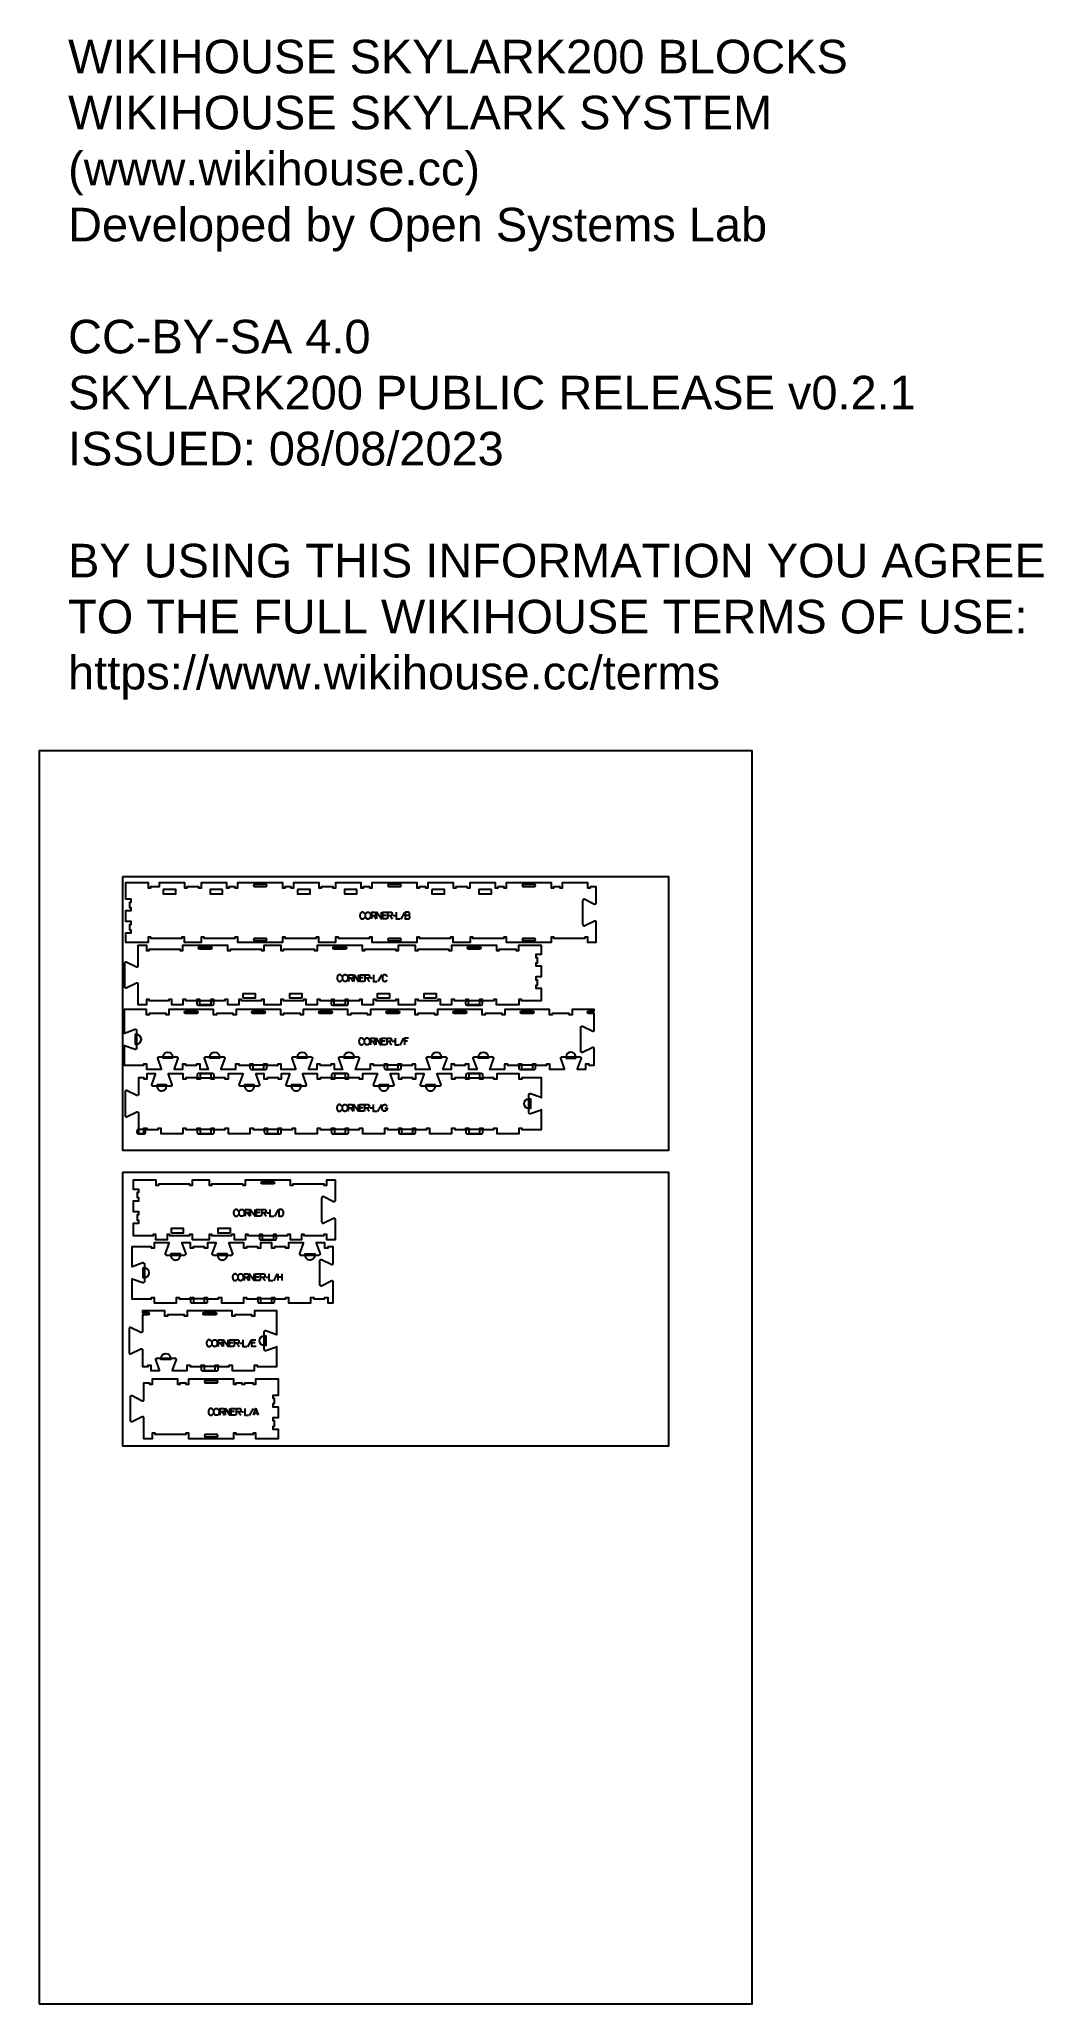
# Model space of a CAD drawing. Extents: x 0 to 4485, y 0 to 8771.
import ezdxf

# ---------------------------------------------------------------- set-up
doc = ezdxf.new("R2010")
doc.units = 0
for name, color, linetype in [('0_SHEET_SPRUCEPLY_2440X122', 1, 'CONTINUOUS'), ('1_ANYTOOL_1MMDEEP_LABELS_S', 2, 'CONTINUOUS'), ('3_ANYTOOL_CUTTHROUGH_INSID', 4, 'CONTINUOUS'), ('4_ANYTOOL_CUTTHROUGH_OUTSI', 5, 'CONTINUOUS'), ('5_ANYTOOL_HALF_MILL_9MM_IN', 3, 'CONTINUOUS'), ('DONOTCUT', 7, 'CONTINUOUS'), ('README', 1, 'CONTINUOUS')]:
    doc.layers.add(name, color=color, linetype=linetype)
doc.styles.add('ARIAL', font='arial.ttf')

msp = doc.modelspace()

# ---------------------------------------------------------------- texts
at = {"layer": 'README', "insert": (128.7, 8768.5, 0), "char_height": 150, "width": 8996.739, "attachment_point": 1, "style": 'ARIAL'}
msp.add_mtext('{\\fArial;WIKIHOUSE SKYLARK200 BLOCKS}\\P{\\fArial;WIKIHOUSE SKYLARK SYSTEM}\\P{\\fArial;(www.wikihouse.cc)}\\P{\\fArial;Developed by Open Systems Lab}\\P\\P{\\fArial;CC-BY-SA 4.0}\\P{\\fArial;SKYLARK200 PUBLIC RELEASE v0.2.1}\\P{\\fArial;ISSUED: 08/08/2023}\\P\\P{\\fArial;BY USING THIS INFORMATION YOU AGREE }\\P{\\fArial;TO THE FULL WIKIHOUSE TERMS OF USE:}\\P{\\fArial;https://www.wikihouse.cc/terms}', dxfattribs=at)

# ---------------------------------------------------------------- linework, layer by layer
at = {"layer": '0_SHEET_SPRUCEPLY_2440X122'}
for points in [[(371.7, 5031), (371.7, 3811), (2811.7, 3811), (2811.7, 5031)], [(371.7, 3711), (371.7, 2491), (2811.7, 2491), (2811.7, 3711)]]:
    msp.add_lwpolyline(points, close=True, dxfattribs=at)
at = {"layer": '1_ANYTOOL_1MMDEEP_LABELS_S', "color": 2}
for points in [[(1452.6, 4865.6), (1452.5, 4866), (1452.3, 4866.4), (1452.1, 4866.8), (1451.9, 4867.2), (1451.7, 4867.6), (1451.5, 4867.9), (1451.3, 4868.3), (1451.1, 4868.6), (1450.8, 4868.9), (1450.6, 4869.3), (1450.3, 4869.6), (1450, 4869.9), (1449.8, 4870.2), (1449.5, 4870.5), (1449.2, 4870.7), (1448.9, 4871), (1448.7, 4871.1), (1448.6, 4871.3), (1448.4, 4871.4), (1448.2, 4871.5), (1448.1, 4871.6), (1447.9, 4871.7), (1447.7, 4871.8), (1447.5, 4871.9), (1447.4, 4872), (1447.2, 4872.1), (1447, 4872.2), (1446.8, 4872.3), (1446.7, 4872.4), (1446.5, 4872.5), (1446.3, 4872.5), (1446.1, 4872.6), (1445.9, 4872.7), (1445.7, 4872.7), (1445.5, 4872.8), (1445.3, 4872.8), (1445.1, 4872.9), (1444.9, 4872.9), (1444.7, 4873), (1444.5, 4873), (1444.3, 4873), (1444.1, 4873.1), (1443.9, 4873.1), (1443.6, 4873.1), (1443.4, 4873.1), (1443.2, 4873.1), (1443, 4873.1), (1442.8, 4873.1), (1442.4, 4873.1), (1442.1, 4873.1), (1441.7, 4873.1), (1441.4, 4873.1), (1441.1, 4873), (1440.8, 4873), (1440.5, 4872.9), (1440.2, 4872.8), (1439.9, 4872.8), (1439.6, 4872.7), (1439.3, 4872.6), (1439, 4872.5), (1438.7, 4872.4), (1438.6, 4872.3), (1438.4, 4872.2), (1438.3, 4872.2), (1438.2, 4872.1), (1438, 4872), (1437.9, 4872), (1437.8, 4871.9), (1437.7, 4871.8), (1437.5, 4871.7), (1437.4, 4871.6), (1437.3, 4871.6), (1437.2, 4871.5), (1437, 4871.4), (1436.9, 4871.3), (1436.7, 4871.1), (1436.4, 4870.9), (1436.2, 4870.7), (1436, 4870.5), (1435.8, 4870.3), (1435.6, 4870), (1435.4, 4869.8), (1435.2, 4869.5), (1435, 4869.3), (1434.8, 4869), (1434.6, 4868.7), (1434.4, 4868.4), (1434.1, 4867.8), (1433.8, 4867.3), (1433.5, 4866.6), (1433.2, 4866), (1432.9, 4865.4), (1432.7, 4864.8), (1432.5, 4864.2), (1432.3, 4863.5), (1432.2, 4862.9), (1432, 4862.2), (1431.9, 4861.6), (1431.8, 4860.9), (1431.7, 4860.2), (1431.7, 4859.5), (1431.6, 4858.8), (1431.6, 4858.1), (1431.6, 4857.4), (1431.7, 4856.7), (1431.7, 4856.1), (1431.8, 4855.4), (1431.9, 4854.7), (1432, 4854), (1432.2, 4853.4), (1432.2, 4853.1), (1432.3, 4852.7), (1432.4, 4852.4), (1432.5, 4852.1), (1432.6, 4851.8), (1432.7, 4851.5), (1432.8, 4851.2), (1433, 4850.8), (1433.2, 4850.2), (1433.5, 4849.6), (1433.8, 4849), (1434.1, 4848.4), (1434.5, 4847.8), (1434.6, 4847.5), (1434.8, 4847.3), (1435, 4847), (1435.2, 4846.7), (1435.4, 4846.5), (1435.6, 4846.2), (1435.9, 4846), (1436.1, 4845.8), (1436.3, 4845.6), (1436.5, 4845.3), (1436.8, 4845.2), (1436.9, 4845.1), (1437, 4845), (1437.1, 4844.9), (1437.3, 4844.8), (1437.4, 4844.7), (1437.5, 4844.6), (1437.7, 4844.5), (1437.8, 4844.5), (1437.9, 4844.4), (1438.1, 4844.3), (1438.2, 4844.2), (1438.3, 4844.2), (1438.6, 4844), (1438.9, 4843.9), (1439.2, 4843.8), (1439.5, 4843.7), (1439.8, 4843.6), (1440.1, 4843.5), (1440.4, 4843.4), (1440.7, 4843.4), (1441, 4843.3), (1441.4, 4843.2), (1441.7, 4843.2), (1442, 4843.2), (1442.4, 4843.1), (1442.7, 4843.1), (1443.1, 4843.1), (1443.5, 4843.1), (1443.9, 4843.2), (1444, 4843.2), (1444.2, 4843.2), (1444.4, 4843.2), (1444.6, 4843.2), (1444.8, 4843.3), (1444.9, 4843.3), (1445.1, 4843.3), (1445.3, 4843.4), (1445.5, 4843.4), (1445.6, 4843.4), (1445.8, 4843.5), (1446, 4843.5), (1446.1, 4843.6), (1446.3, 4843.6), (1446.4, 4843.7), (1446.6, 4843.8), (1446.7, 4843.8), (1446.9, 4843.9), (1447.1, 4844), (1447.2, 4844), (1447.4, 4844.1), (1447.5, 4844.2), (1447.6, 4844.3), (1447.8, 4844.4), (1447.9, 4844.5), (1448.1, 4844.6), (1448.2, 4844.7), (1448.3, 4844.8), (1448.6, 4845), (1448.9, 4845.2), (1449.1, 4845.4), (1449.4, 4845.6), (1449.6, 4845.9), (1449.8, 4846.1), (1450.1, 4846.4), (1450.3, 4846.6), (1450.5, 4846.9), (1450.7, 4847.2), (1451, 4847.4), (1451.2, 4847.7), (1451.4, 4848), (1451.6, 4848.3), (1451.7, 4848.6), (1451.9, 4849)], [(1484.3, 4843.1), (1484.3, 4873.1), (1495.6, 4873.1), (1496.1, 4873.1), (1496.6, 4873.1), (1496.8, 4873.1), (1497.1, 4873.1), (1497.3, 4873), (1497.5, 4873), (1497.7, 4873), (1497.9, 4872.9), (1498.2, 4872.9), (1498.4, 4872.9), (1498.6, 4872.8), (1498.8, 4872.8), (1498.9, 4872.7), (1499.1, 4872.6), (1499.3, 4872.6), (1499.5, 4872.5), (1499.7, 4872.4), (1499.9, 4872.4), (1500, 4872.3), (1500.2, 4872.2), (1500.3, 4872.1), (1500.5, 4872), (1500.7, 4871.9), (1500.8, 4871.8), (1501, 4871.7), (1501.1, 4871.6), (1501.2, 4871.5), (1501.4, 4871.4), (1501.5, 4871.3), (1501.6, 4871.2), (1501.7, 4871), (1501.9, 4870.9), (1502, 4870.8), (1502.1, 4870.6), (1502.2, 4870.5), (1502.3, 4870.4), (1502.4, 4870.2), (1502.5, 4870.1), (1502.6, 4869.9), (1502.7, 4869.8), (1502.8, 4869.6), (1502.8, 4869.4), (1502.9, 4869.3), (1503, 4869.1), (1503.1, 4868.9), (1503.1, 4868.7), (1503.2, 4868.5), (1503.2, 4868.3), (1503.3, 4868.2), (1503.3, 4868), (1503.4, 4867.8), (1503.4, 4867.5), (1503.5, 4867.3), (1503.5, 4867.1), (1503.5, 4866.9), (1503.5, 4866.7), (1503.6, 4866.5), (1503.6, 4866.2), (1503.6, 4865.8), (1503.6, 4865.3), (1503.6, 4865.1), (1503.6, 4864.9), (1503.6, 4864.8), (1503.6, 4864.6), (1503.6, 4864.4), (1503.6, 4864.2), (1503.5, 4864.1), (1503.5, 4863.9), (1503.5, 4863.7), (1503.4, 4863.6), (1503.4, 4863.4), (1503.4, 4863.2), (1503.3, 4863.1), (1503.3, 4862.9), (1503.2, 4862.7), (1503.2, 4862.6), (1503.1, 4862.4), (1503.1, 4862.3), (1503, 4862.1), (1502.9, 4861.9), (1502.9, 4861.8), (1502.8, 4861.6), (1502.7, 4861.5), (1502.6, 4861.3), (1502.5, 4861.2), (1502.4, 4861), (1502.4, 4860.9), (1502.3, 4860.7), (1502.2, 4860.5), (1502.1, 4860.4), (1501.9, 4860.3), (1501.8, 4860.1), (1501.7, 4860), (1501.6, 4859.8), (1501.5, 4859.7), (1501.4, 4859.5), (1501.3, 4859.4), (1501.1, 4859.3), (1501, 4859.2), (1500.9, 4859.1), (1500.7, 4859), (1500.6, 4858.9), (1500.5, 4858.8), (1500.3, 4858.7), (1500.2, 4858.6), (1500, 4858.5), (1499.9, 4858.4), (1499.8, 4858.3), (1499.6, 4858.2), (1499.5, 4858.2), (1499.3, 4858.1), (1499.1, 4858), (1499, 4858), (1498.8, 4857.9), (1498.7, 4857.9), (1498.5, 4857.8), (1498.3, 4857.8), (1498.1, 4857.8), (1498, 4857.7), (1497.8, 4857.7), (1497.6, 4857.7), (1497.4, 4857.7), (1497.2, 4857.7), (1495.3, 4857.6), (1493.3, 4857.6), (1484.3, 4857.6)], [(1493.3, 4857.6), (1503.7, 4843.1)], [(1507.8, 4843.1), (1507.8, 4873.1), (1527.9, 4843.1), (1527.9, 4873.1)], [(1552.9, 4843.1), (1533.9, 4843.1), (1533.9, 4873.1), (1551.7, 4873.1)], [(1548.6, 4859.2), (1533.9, 4859.2)], [(1557.1, 4843.1), (1557.1, 4873.1), (1568.5, 4873.1), (1569, 4873.1), (1569.5, 4873.1), (1569.7, 4873.1), (1569.9, 4873.1), (1570.2, 4873), (1570.4, 4873), (1570.6, 4873), (1570.8, 4872.9), (1571, 4872.9), (1571.2, 4872.9), (1571.4, 4872.8), (1571.6, 4872.8), (1571.8, 4872.7), (1572, 4872.6), (1572.2, 4872.6), (1572.4, 4872.5), (1572.5, 4872.4), (1572.7, 4872.4), (1572.9, 4872.3), (1573, 4872.2), (1573.2, 4872.1), (1573.4, 4872), (1573.5, 4871.9), (1573.7, 4871.8), (1573.8, 4871.7), (1574, 4871.6), (1574.1, 4871.5), (1574.2, 4871.4), (1574.4, 4871.3), (1574.5, 4871.2), (1574.6, 4871), (1574.7, 4870.9), (1574.8, 4870.8), (1574.9, 4870.6), (1575.1, 4870.5), (1575.2, 4870.4), (1575.3, 4870.2), (1575.4, 4870.1), (1575.4, 4869.9), (1575.5, 4869.8), (1575.6, 4869.6), (1575.7, 4869.4), (1575.8, 4869.3), (1575.8, 4869.1), (1575.9, 4868.9), (1576, 4868.7), (1576, 4868.5), (1576.1, 4868.3), (1576.1, 4868.2), (1576.2, 4868), (1576.2, 4867.8), (1576.3, 4867.5), (1576.3, 4867.3), (1576.4, 4867.1), (1576.4, 4866.9), (1576.4, 4866.7), (1576.4, 4866.5), (1576.4, 4866.2), (1576.5, 4865.8), (1576.5, 4865.3), (1576.5, 4865.1), (1576.5, 4864.9), (1576.5, 4864.8), (1576.4, 4864.6), (1576.4, 4864.4), (1576.4, 4864.2), (1576.4, 4864.1), (1576.4, 4863.9), (1576.3, 4863.7), (1576.3, 4863.6), (1576.3, 4863.4), (1576.2, 4863.2), (1576.2, 4863.1), (1576.1, 4862.9), (1576.1, 4862.7), (1576, 4862.6), (1576, 4862.4), (1575.9, 4862.3), (1575.8, 4862.1), (1575.8, 4861.9), (1575.7, 4861.8), (1575.6, 4861.6), (1575.6, 4861.5), (1575.5, 4861.3), (1575.4, 4861.2), (1575.3, 4861), (1575.2, 4860.9), (1575.1, 4860.7), (1575, 4860.5), (1574.9, 4860.4), (1574.8, 4860.3), (1574.7, 4860.1), (1574.6, 4860), (1574.5, 4859.8), (1574.4, 4859.7), (1574.2, 4859.5), (1574.1, 4859.4), (1574, 4859.3), (1573.9, 4859.2), (1573.7, 4859.1), (1573.6, 4859), (1573.5, 4858.9), (1573.3, 4858.8), (1573.2, 4858.7), (1573.1, 4858.6), (1572.9, 4858.5), (1572.8, 4858.4), (1572.6, 4858.3), (1572.5, 4858.2), (1572.3, 4858.2), (1572.2, 4858.1), (1572, 4858), (1571.8, 4858), (1571.7, 4857.9), (1571.5, 4857.9), (1571.3, 4857.8), (1571.2, 4857.8), (1571, 4857.8), (1570.8, 4857.7), (1570.6, 4857.7), (1570.5, 4857.7), (1570.3, 4857.7), (1570.1, 4857.7), (1568.2, 4857.6), (1566.1, 4857.6), (1557.2, 4857.6)], [(1566.1, 4857.6), (1576.6, 4843.1)], [(1588.6, 4857), (1579.8, 4856.9)], [(1593.7, 4873.1), (1593.7, 4843.1), (1610.8, 4843.1)], [(1631, 4872.7), (1613.8, 4841.9)], [(1634.4, 4873.1), (1634.4, 4843.1), (1644.1, 4843.1), (1646.6, 4843), (1646.9, 4843), (1647.1, 4843), (1647.3, 4843), (1647.5, 4843.1), (1647.7, 4843.1), (1648, 4843.1), (1648.2, 4843.1), (1648.4, 4843.2), (1648.6, 4843.2), (1648.8, 4843.2), (1649, 4843.3), (1649.2, 4843.3), (1649.4, 4843.4), (1649.6, 4843.5), (1649.7, 4843.6), (1649.9, 4843.6), (1650.1, 4843.7), (1650.3, 4843.8), (1650.4, 4843.9), (1650.6, 4844), (1650.8, 4844.1), (1650.9, 4844.2), (1651.1, 4844.3), (1651.3, 4844.5), (1651.4, 4844.6), (1651.6, 4844.7), (1651.7, 4844.9), (1651.9, 4845), (1652, 4845.2), (1652.1, 4845.3), (1652.3, 4845.5), (1652.4, 4845.6), (1652.5, 4845.8), (1652.6, 4846), (1652.8, 4846.2), (1652.9, 4846.3), (1653, 4846.5), (1653.1, 4846.7), (1653.2, 4846.9), (1653.3, 4847), (1653.4, 4847.2), (1653.5, 4847.4), (1653.6, 4847.6), (1653.7, 4847.8), (1653.7, 4847.9), (1653.8, 4848.1), (1653.9, 4848.3), (1654, 4848.5), (1654, 4848.7), (1654.1, 4848.9), (1654.1, 4849.1), (1654.2, 4849.3), (1654.2, 4849.5), (1654.3, 4849.7), (1654.3, 4849.8), (1654.3, 4850), (1654.4, 4850.2), (1654.4, 4850.4), (1654.4, 4850.6), (1654.4, 4850.8), (1654.5, 4851), (1654.5, 4851.2), (1654.5, 4851.5), (1654.5, 4851.7), (1654.5, 4851.9), (1654.5, 4852.2), (1654.5, 4852.4), (1654.4, 4852.6), (1654.4, 4852.9), (1654.4, 4853.1), (1654.3, 4853.3), (1654.3, 4853.6), (1654.2, 4853.8), (1654.2, 4854), (1654.1, 4854.2), (1654.1, 4854.4), (1654, 4854.6), (1653.9, 4854.8), (1653.8, 4855), (1653.7, 4855.2), (1653.7, 4855.2), (1653.7, 4855.3), (1653.6, 4855.4), (1653.6, 4855.5), (1653.5, 4855.6), (1653.4, 4855.7), (1653.4, 4855.8), (1653.3, 4855.9), (1653.3, 4855.9), (1653.2, 4856), (1653.2, 4856.1), (1653.1, 4856.2), (1653, 4856.3), (1653, 4856.3), (1652.9, 4856.4), (1652.8, 4856.5), (1652.8, 4856.6), (1652.7, 4856.6), (1652.6, 4856.7), (1652.6, 4856.8), (1652.5, 4856.8), (1652.4, 4856.9), (1652.2, 4857), (1652.1, 4857.2), (1651.9, 4857.3), (1651.7, 4857.4), (1651.6, 4857.5), (1651.2, 4857.7), (1650.8, 4857.9), (1650.4, 4858.1), (1650.1, 4858.3), (1649.7, 4858.5), (1649.3, 4858.6), (1648.9, 4858.8), (1648.5, 4858.9), (1648, 4859), (1647.6, 4859.2), (1647.2, 4859.3), (1646.8, 4859.3), (1646.3, 4859.4), (1645.9, 4859.5), (1645.4, 4859.5), (1645, 4859.6)], [(1634.4, 4859.5), (1645, 4859.6), (1645.4, 4859.6), (1645.8, 4859.7), (1646.1, 4859.7), (1646.5, 4859.8), (1646.9, 4859.8), (1647.3, 4859.9), (1647.6, 4860), (1648, 4860.1), (1648.4, 4860.2), (1648.7, 4860.3), (1649, 4860.4), (1649.4, 4860.5), (1649.7, 4860.7), (1650, 4860.8), (1650.4, 4861), (1650.7, 4861.2), (1650.8, 4861.2), (1650.8, 4861.2), (1650.9, 4861.3), (1651, 4861.3), (1651.1, 4861.4), (1651.1, 4861.4), (1651.2, 4861.5), (1651.3, 4861.5), (1651.3, 4861.6), (1651.4, 4861.6), (1651.5, 4861.7), (1651.5, 4861.8), (1651.6, 4861.8), (1651.7, 4861.9), (1651.7, 4861.9), (1651.8, 4862), (1651.8, 4862.1), (1651.9, 4862.1), (1652, 4862.2), (1652, 4862.3), (1652.1, 4862.3), (1652.1, 4862.4), (1652.2, 4862.5), (1652.2, 4862.6), (1652.3, 4862.6), (1652.3, 4862.7), (1652.4, 4862.8), (1652.4, 4862.9), (1652.4, 4863), (1652.5, 4863), (1652.5, 4863.1), (1652.6, 4863.2), (1652.6, 4863.3), (1652.6, 4863.4), (1652.7, 4863.6), (1652.8, 4863.7), (1652.8, 4863.9), (1652.9, 4864.1), (1652.9, 4864.3), (1653, 4864.5), (1653, 4864.8), (1653.1, 4865), (1653.1, 4865.2), (1653.1, 4865.4), (1653.2, 4865.7), (1653.2, 4865.9), (1653.2, 4866.2), (1653.2, 4866.4), (1653.2, 4866.7), (1653.2, 4867.1), (1653.2, 4867.3), (1653.2, 4867.4), (1653.1, 4867.6), (1653.1, 4867.8), (1653.1, 4868), (1653.1, 4868.2), (1653.1, 4868.4), (1653, 4868.5), (1653, 4868.7), (1653, 4868.9), (1652.9, 4869), (1652.9, 4869.2), (1652.8, 4869.3), (1652.8, 4869.5), (1652.7, 4869.6), (1652.7, 4869.8), (1652.6, 4869.9), (1652.5, 4870.1), (1652.5, 4870.2), (1652.4, 4870.3), (1652.3, 4870.5), (1652.2, 4870.6), (1652.2, 4870.7), (1652.1, 4870.8), (1652, 4871), (1651.9, 4871.1), (1651.8, 4871.2), (1651.7, 4871.3), (1651.6, 4871.4), (1651.5, 4871.5), (1651.4, 4871.6), (1651.3, 4871.7), (1651.2, 4871.8), (1651.1, 4871.9), (1651, 4872), (1650.8, 4872.1), (1650.7, 4872.1), (1650.6, 4872.2), (1650.4, 4872.3), (1650.3, 4872.4), (1650.2, 4872.4), (1650, 4872.5), (1649.9, 4872.6), (1649.7, 4872.6), (1649.6, 4872.7), (1649.4, 4872.7), (1649.3, 4872.8), (1649.1, 4872.8), (1648.9, 4872.9), (1648.8, 4872.9), (1648.6, 4872.9), (1648.4, 4873), (1648.3, 4873), (1648.1, 4873), (1647.9, 4873.1), (1647.7, 4873.1), (1647.5, 4873.1), (1647.3, 4873.1), (1646.9, 4873.1), (1646.5, 4873.1), (1634.4, 4873.1)], [(1350.9, 4586.9), (1350.7, 4587.3), (1350.5, 4587.7), (1350.4, 4588.1), (1350.2, 4588.5), (1350, 4588.8), (1349.8, 4589.2), (1349.5, 4589.6), (1349.3, 4589.9), (1349.1, 4590.2), (1348.8, 4590.5), (1348.6, 4590.9), (1348.3, 4591.2), (1348, 4591.5), (1347.7, 4591.7), (1347.4, 4592), (1347.1, 4592.3), (1347, 4592.4), (1346.8, 4592.6), (1346.6, 4592.7), (1346.5, 4592.8), (1346.3, 4592.9), (1346.1, 4593), (1346, 4593.1), (1345.8, 4593.2), (1345.6, 4593.3), (1345.4, 4593.4), (1345.3, 4593.5), (1345.1, 4593.6), (1344.9, 4593.7), (1344.7, 4593.7), (1344.5, 4593.8), (1344.3, 4593.9), (1344.2, 4594), (1344, 4594), (1343.8, 4594.1), (1343.6, 4594.1), (1343.4, 4594.2), (1343.2, 4594.2), (1343, 4594.3), (1342.7, 4594.3), (1342.5, 4594.3), (1342.3, 4594.3), (1342.1, 4594.4), (1341.9, 4594.4), (1341.7, 4594.4), (1341.5, 4594.4), (1341.2, 4594.4), (1341, 4594.4), (1340.7, 4594.4), (1340.3, 4594.4), (1340, 4594.4), (1339.7, 4594.3), (1339.4, 4594.3), (1339, 4594.3), (1338.7, 4594.2), (1338.4, 4594.1), (1338.1, 4594), (1337.8, 4594), (1337.5, 4593.9), (1337.3, 4593.8), (1337, 4593.6), (1336.8, 4593.6), (1336.7, 4593.5), (1336.6, 4593.5), (1336.4, 4593.4), (1336.3, 4593.3), (1336.2, 4593.2), (1336, 4593.2), (1335.9, 4593.1), (1335.8, 4593), (1335.7, 4592.9), (1335.5, 4592.9), (1335.4, 4592.8), (1335.3, 4592.7), (1335.2, 4592.6), (1334.9, 4592.4), (1334.7, 4592.2), (1334.5, 4592), (1334.3, 4591.8), (1334, 4591.6), (1333.8, 4591.3), (1333.6, 4591.1), (1333.4, 4590.8), (1333.2, 4590.6), (1333, 4590.3), (1332.9, 4590), (1332.7, 4589.7), (1332.3, 4589.1), (1332, 4588.5), (1331.7, 4587.9), (1331.5, 4587.3), (1331.2, 4586.7), (1331, 4586.1), (1330.8, 4585.4), (1330.6, 4584.8), (1330.4, 4584.2), (1330.3, 4583.5), (1330.1, 4582.8), (1330, 4582.2), (1330, 4581.5), (1329.9, 4580.8), (1329.9, 4580.1), (1329.9, 4579.4), (1329.9, 4578.7), (1329.9, 4578), (1330, 4577.3), (1330.1, 4576.7), (1330.2, 4576), (1330.3, 4575.3), (1330.4, 4574.7), (1330.5, 4574.4), (1330.6, 4574), (1330.7, 4573.7), (1330.8, 4573.4), (1330.9, 4573.1), (1331, 4572.8), (1331.1, 4572.4), (1331.2, 4572.1), (1331.5, 4571.5), (1331.8, 4570.9), (1332.1, 4570.3), (1332.4, 4569.7), (1332.7, 4569.1), (1332.9, 4568.8), (1333.1, 4568.5), (1333.3, 4568.3), (1333.5, 4568), (1333.7, 4567.8), (1333.9, 4567.5), (1334.1, 4567.3), (1334.3, 4567.1), (1334.6, 4566.8), (1334.8, 4566.6), (1335, 4566.4), (1335.2, 4566.3), (1335.3, 4566.3), (1335.4, 4566.2), (1335.5, 4566.1), (1335.6, 4566), (1335.8, 4565.9), (1335.9, 4565.8), (1336, 4565.7), (1336.2, 4565.7), (1336.3, 4565.6), (1336.4, 4565.5), (1336.6, 4565.5), (1336.9, 4565.3), (1337.1, 4565.2), (1337.4, 4565.1), (1337.7, 4565), (1338, 4564.9), (1338.3, 4564.8), (1338.6, 4564.7), (1339, 4564.6), (1339.3, 4564.6), (1339.6, 4564.5), (1340, 4564.5), (1340.3, 4564.5), (1340.6, 4564.4), (1341, 4564.4), (1341.4, 4564.4), (1341.7, 4564.4), (1342.1, 4564.4), (1342.3, 4564.5), (1342.5, 4564.5), (1342.7, 4564.5), (1342.8, 4564.5), (1343, 4564.5), (1343.2, 4564.6), (1343.4, 4564.6), (1343.5, 4564.6), (1343.7, 4564.7), (1343.9, 4564.7), (1344, 4564.8), (1344.2, 4564.8), (1344.4, 4564.9), (1344.5, 4564.9), (1344.7, 4565), (1344.8, 4565.1), (1345, 4565.1), (1345.2, 4565.2), (1345.3, 4565.3), (1345.5, 4565.3), (1345.6, 4565.4), (1345.8, 4565.5), (1345.9, 4565.6), (1346, 4565.7), (1346.2, 4565.8), (1346.3, 4565.9), (1346.5, 4565.9), (1346.6, 4566), (1346.9, 4566.3), (1347.1, 4566.5), (1347.4, 4566.7), (1347.6, 4566.9), (1347.9, 4567.2), (1348.1, 4567.4), (1348.3, 4567.7), (1348.6, 4567.9), (1348.8, 4568.2), (1349, 4568.5), (1349.2, 4568.7), (1349.4, 4569), (1349.6, 4569.3), (1349.8, 4569.6), (1350, 4569.9), (1350.2, 4570.2)], [(1382.5, 4564.4), (1382.5, 4594.4), (1393.9, 4594.4), (1394.4, 4594.4), (1394.9, 4594.4), (1395.1, 4594.4), (1395.3, 4594.4), (1395.5, 4594.3), (1395.8, 4594.3), (1396, 4594.3), (1396.2, 4594.2), (1396.4, 4594.2), (1396.6, 4594.1), (1396.8, 4594.1), (1397, 4594), (1397.2, 4594), (1397.4, 4593.9), (1397.6, 4593.9), (1397.8, 4593.8), (1397.9, 4593.7), (1398.1, 4593.7), (1398.3, 4593.6), (1398.4, 4593.5), (1398.6, 4593.4), (1398.8, 4593.3), (1398.9, 4593.2), (1399.1, 4593.1), (1399.2, 4593), (1399.4, 4592.9), (1399.5, 4592.8), (1399.6, 4592.7), (1399.8, 4592.6), (1399.9, 4592.5), (1400, 4592.3), (1400.1, 4592.2), (1400.2, 4592.1), (1400.3, 4591.9), (1400.5, 4591.8), (1400.6, 4591.7), (1400.7, 4591.5), (1400.8, 4591.4), (1400.8, 4591.2), (1400.9, 4591), (1401, 4590.9), (1401.1, 4590.7), (1401.2, 4590.5), (1401.2, 4590.4), (1401.3, 4590.2), (1401.4, 4590), (1401.4, 4589.8), (1401.5, 4589.6), (1401.5, 4589.4), (1401.6, 4589.2), (1401.6, 4589), (1401.7, 4588.8), (1401.7, 4588.6), (1401.7, 4588.4), (1401.8, 4588.2), (1401.8, 4588), (1401.8, 4587.8), (1401.8, 4587.5), (1401.9, 4587.1), (1401.9, 4586.6), (1401.9, 4586.4), (1401.9, 4586.2), (1401.9, 4586), (1401.8, 4585.9), (1401.8, 4585.7), (1401.8, 4585.5), (1401.8, 4585.4), (1401.8, 4585.2), (1401.7, 4585), (1401.7, 4584.9), (1401.7, 4584.7), (1401.6, 4584.5), (1401.6, 4584.4), (1401.5, 4584.2), (1401.5, 4584), (1401.4, 4583.9), (1401.4, 4583.7), (1401.3, 4583.5), (1401.2, 4583.4), (1401.2, 4583.2), (1401.1, 4583.1), (1401, 4582.9), (1401, 4582.8), (1400.9, 4582.6), (1400.8, 4582.4), (1400.7, 4582.3), (1400.6, 4582.1), (1400.5, 4582), (1400.4, 4581.8), (1400.3, 4581.7), (1400.2, 4581.5), (1400.1, 4581.4), (1400, 4581.2), (1399.9, 4581.1), (1399.7, 4581), (1399.6, 4580.8), (1399.5, 4580.7), (1399.4, 4580.6), (1399.3, 4580.5), (1399.1, 4580.4), (1399, 4580.2), (1398.9, 4580.1), (1398.7, 4580), (1398.6, 4579.9), (1398.4, 4579.9), (1398.3, 4579.8), (1398.2, 4579.7), (1398, 4579.6), (1397.9, 4579.5), (1397.7, 4579.5), (1397.6, 4579.4), (1397.4, 4579.3), (1397.2, 4579.3), (1397.1, 4579.2), (1396.9, 4579.2), (1396.7, 4579.1), (1396.6, 4579.1), (1396.4, 4579.1), (1396.2, 4579), (1396, 4579), (1395.9, 4579), (1395.7, 4579), (1395.5, 4579), (1393.6, 4578.9), (1391.5, 4578.9), (1382.6, 4578.9)], [(1391.5, 4578.9), (1402, 4564.4)], [(1406.1, 4564.4), (1406.1, 4594.4), (1426.1, 4564.4), (1426.1, 4594.4)], [(1451.1, 4564.4), (1432.2, 4564.4), (1432.2, 4594.4), (1450, 4594.4)], [(1446.8, 4580.5), (1432.2, 4580.5)], [(1455.4, 4564.4), (1455.4, 4594.4), (1466.8, 4594.4), (1467.2, 4594.4), (1467.7, 4594.4), (1468, 4594.4), (1468.2, 4594.4), (1468.4, 4594.3), (1468.6, 4594.3), (1468.8, 4594.3), (1469.1, 4594.2), (1469.3, 4594.2), (1469.5, 4594.1), (1469.7, 4594.1), (1469.9, 4594), (1470.1, 4594), (1470.2, 4593.9), (1470.4, 4593.9), (1470.6, 4593.8), (1470.8, 4593.7), (1471, 4593.7), (1471.1, 4593.6), (1471.3, 4593.5), (1471.5, 4593.4), (1471.6, 4593.3), (1471.8, 4593.2), (1471.9, 4593.1), (1472.1, 4593), (1472.2, 4592.9), (1472.3, 4592.8), (1472.5, 4592.7), (1472.6, 4592.6), (1472.7, 4592.5), (1472.9, 4592.3), (1473, 4592.2), (1473.1, 4592.1), (1473.2, 4591.9), (1473.3, 4591.8), (1473.4, 4591.7), (1473.5, 4591.5), (1473.6, 4591.4), (1473.7, 4591.2), (1473.8, 4591), (1473.9, 4590.9), (1474, 4590.7), (1474, 4590.5), (1474.1, 4590.4), (1474.2, 4590.2), (1474.2, 4590), (1474.3, 4589.8), (1474.3, 4589.6), (1474.4, 4589.4), (1474.4, 4589.2), (1474.5, 4589), (1474.5, 4588.8), (1474.6, 4588.6), (1474.6, 4588.4), (1474.6, 4588.2), (1474.7, 4588), (1474.7, 4587.8), (1474.7, 4587.5), (1474.7, 4587.1), (1474.7, 4586.6), (1474.7, 4586.4), (1474.7, 4586.2), (1474.7, 4586), (1474.7, 4585.9), (1474.7, 4585.7), (1474.7, 4585.5), (1474.6, 4585.4), (1474.6, 4585.2), (1474.6, 4585), (1474.6, 4584.9), (1474.5, 4584.7), (1474.5, 4584.5), (1474.4, 4584.4), (1474.4, 4584.2), (1474.3, 4584), (1474.3, 4583.9), (1474.2, 4583.7), (1474.2, 4583.5), (1474.1, 4583.4), (1474, 4583.2), (1474, 4583.1), (1473.9, 4582.9), (1473.8, 4582.8), (1473.7, 4582.6), (1473.6, 4582.4), (1473.6, 4582.3), (1473.5, 4582.1), (1473.4, 4582), (1473.3, 4581.8), (1473.2, 4581.7), (1473.1, 4581.5), (1473, 4581.4), (1472.8, 4581.2), (1472.7, 4581.1), (1472.6, 4581), (1472.5, 4580.8), (1472.4, 4580.7), (1472.2, 4580.6), (1472.1, 4580.5), (1472, 4580.4), (1471.9, 4580.2), (1471.7, 4580.1), (1471.6, 4580), (1471.4, 4579.9), (1471.3, 4579.9), (1471.2, 4579.8), (1471, 4579.7), (1470.9, 4579.6), (1470.7, 4579.5), (1470.6, 4579.5), (1470.4, 4579.4), (1470.3, 4579.3), (1470.1, 4579.3), (1469.9, 4579.2), (1469.8, 4579.2), (1469.6, 4579.1), (1469.4, 4579.1), (1469.3, 4579.1), (1469.1, 4579), (1468.9, 4579), (1468.7, 4579), (1468.5, 4579), (1468.4, 4579), (1466.4, 4578.9), (1464.4, 4578.9), (1455.4, 4578.9)], [(1464.4, 4578.9), (1474.9, 4564.4)], [(1486.9, 4578.3), (1478.1, 4578.2)], [(1492, 4594.4), (1492, 4564.4), (1509.1, 4564.4)], [(1529.2, 4593.9), (1512.1, 4563.2)], [(1552.9, 4586.9), (1552.7, 4587.3), (1552.5, 4587.7), (1552.3, 4588.1), (1552.2, 4588.5), (1552, 4588.8), (1551.7, 4589.2), (1551.5, 4589.6), (1551.3, 4589.9), (1551.1, 4590.2), (1550.8, 4590.5), (1550.6, 4590.9), (1550.3, 4591.2), (1550, 4591.5), (1549.7, 4591.7), (1549.4, 4592), (1549.1, 4592.3), (1549, 4592.4), (1548.8, 4592.6), (1548.6, 4592.7), (1548.5, 4592.8), (1548.3, 4592.9), (1548.1, 4593), (1548, 4593.1), (1547.8, 4593.2), (1547.6, 4593.3), (1547.4, 4593.4), (1547.3, 4593.5), (1547.1, 4593.6), (1546.9, 4593.7), (1546.7, 4593.7), (1546.5, 4593.8), (1546.3, 4593.9), (1546.1, 4594), (1545.9, 4594), (1545.7, 4594.1), (1545.5, 4594.1), (1545.3, 4594.2), (1545.1, 4594.2), (1544.9, 4594.3), (1544.7, 4594.3), (1544.5, 4594.3), (1544.3, 4594.3), (1544.1, 4594.4), (1543.9, 4594.4), (1543.7, 4594.4), (1543.4, 4594.4), (1543.2, 4594.4), (1543, 4594.4), (1542.7, 4594.4), (1542.3, 4594.4), (1542, 4594.4), (1541.7, 4594.3), (1541.3, 4594.3), (1541, 4594.3), (1540.7, 4594.2), (1540.4, 4594.1), (1540.1, 4594), (1539.8, 4594), (1539.5, 4593.9), (1539.2, 4593.8), (1539, 4593.6), (1538.8, 4593.6), (1538.7, 4593.5), (1538.5, 4593.5), (1538.4, 4593.4), (1538.3, 4593.3), (1538.2, 4593.2), (1538, 4593.2), (1537.9, 4593.1), (1537.8, 4593), (1537.6, 4592.9), (1537.5, 4592.9), (1537.4, 4592.8), (1537.3, 4592.7), (1537.2, 4592.6), (1536.9, 4592.4), (1536.7, 4592.2), (1536.5, 4592), (1536.2, 4591.8), (1536, 4591.6), (1535.8, 4591.3), (1535.6, 4591.1), (1535.4, 4590.8), (1535.2, 4590.6), (1535, 4590.3), (1534.8, 4590), (1534.7, 4589.7), (1534.3, 4589.1), (1534, 4588.5), (1533.7, 4587.9), (1533.4, 4587.3), (1533.2, 4586.7), (1533, 4586.1), (1532.7, 4585.4), (1532.6, 4584.8), (1532.4, 4584.2), (1532.3, 4583.5), (1532.1, 4582.8), (1532, 4582.2), (1532, 4581.5), (1531.9, 4580.8), (1531.9, 4580.1), (1531.9, 4579.4), (1531.9, 4578.7), (1531.9, 4578), (1532, 4577.3), (1532, 4576.7), (1532.1, 4576), (1532.3, 4575.3), (1532.4, 4574.7), (1532.5, 4574.4), (1532.6, 4574), (1532.7, 4573.7), (1532.8, 4573.4), (1532.9, 4573.1), (1533, 4572.8), (1533.1, 4572.4), (1533.2, 4572.1), (1533.5, 4571.5), (1533.7, 4570.9), (1534, 4570.3), (1534.4, 4569.7), (1534.7, 4569.1), (1534.9, 4568.8), (1535.1, 4568.5), (1535.3, 4568.3), (1535.5, 4568), (1535.7, 4567.8), (1535.9, 4567.5), (1536.1, 4567.3), (1536.3, 4567.1), (1536.5, 4566.8), (1536.8, 4566.6), (1537, 4566.4), (1537.1, 4566.3), (1537.3, 4566.3), (1537.4, 4566.2), (1537.5, 4566.1), (1537.6, 4566), (1537.8, 4565.9), (1537.9, 4565.8), (1538, 4565.7), (1538.2, 4565.7), (1538.3, 4565.6), (1538.4, 4565.5), (1538.6, 4565.5), (1538.8, 4565.3), (1539.1, 4565.2), (1539.4, 4565.1), (1539.7, 4565), (1540, 4564.9), (1540.3, 4564.8), (1540.6, 4564.7), (1541, 4564.6), (1541.3, 4564.6), (1541.6, 4564.5), (1541.9, 4564.5), (1542.3, 4564.5), (1542.6, 4564.4), (1543, 4564.4), (1543.3, 4564.4), (1543.7, 4564.4), (1544.1, 4564.4), (1544.3, 4564.5), (1544.5, 4564.5), (1544.6, 4564.5), (1544.8, 4564.5), (1545, 4564.5), (1545.2, 4564.6), (1545.4, 4564.6), (1545.5, 4564.6), (1545.7, 4564.7), (1545.9, 4564.7), (1546, 4564.8), (1546.2, 4564.8), (1546.4, 4564.9), (1546.5, 4564.9), (1546.7, 4565), (1546.8, 4565.1), (1547, 4565.1), (1547.1, 4565.2), (1547.3, 4565.3), (1547.4, 4565.3), (1547.6, 4565.4), (1547.7, 4565.5), (1547.9, 4565.6), (1548, 4565.7), (1548.2, 4565.8), (1548.3, 4565.9), (1548.4, 4565.9), (1548.6, 4566), (1548.8, 4566.3), (1549.1, 4566.5), (1549.4, 4566.7), (1549.6, 4566.9), (1549.8, 4567.2), (1550.1, 4567.4), (1550.3, 4567.7), (1550.5, 4567.9), (1550.8, 4568.2), (1551, 4568.5), (1551.2, 4568.7), (1551.4, 4569), (1551.6, 4569.3), (1551.8, 4569.6), (1552, 4569.9), (1552.2, 4570.2)], [(1448.5, 4304.1), (1448.3, 4304.5), (1448.1, 4304.9), (1448, 4305.2), (1447.8, 4305.6), (1447.6, 4306), (1447.4, 4306.3), (1447.1, 4306.7), (1446.9, 4307), (1446.7, 4307.4), (1446.4, 4307.7), (1446.2, 4308), (1445.9, 4308.3), (1445.6, 4308.6), (1445.3, 4308.9), (1445, 4309.2), (1444.7, 4309.4), (1444.6, 4309.6), (1444.4, 4309.7), (1444.2, 4309.8), (1444.1, 4309.9), (1443.9, 4310.1), (1443.7, 4310.2), (1443.6, 4310.3), (1443.4, 4310.4), (1443.2, 4310.5), (1443.1, 4310.6), (1442.9, 4310.7), (1442.7, 4310.7), (1442.5, 4310.8), (1442.3, 4310.9), (1442.1, 4311), (1441.9, 4311), (1441.8, 4311.1), (1441.6, 4311.2), (1441.4, 4311.2), (1441.2, 4311.3), (1441, 4311.3), (1440.8, 4311.4), (1440.6, 4311.4), (1440.4, 4311.4), (1440.1, 4311.5), (1439.9, 4311.5), (1439.7, 4311.5), (1439.5, 4311.5), (1439.3, 4311.5), (1439.1, 4311.6), (1438.8, 4311.6), (1438.6, 4311.6), (1438.3, 4311.6), (1437.9, 4311.5), (1437.6, 4311.5), (1437.3, 4311.5), (1437, 4311.4), (1436.6, 4311.4), (1436.3, 4311.3), (1436, 4311.3), (1435.7, 4311.2), (1435.4, 4311.1), (1435.1, 4311), (1434.9, 4310.9), (1434.6, 4310.8), (1434.4, 4310.7), (1434.3, 4310.7), (1434.2, 4310.6), (1434, 4310.5), (1433.9, 4310.5), (1433.8, 4310.4), (1433.6, 4310.3), (1433.5, 4310.2), (1433.4, 4310.2), (1433.3, 4310.1), (1433.1, 4310), (1433, 4309.9), (1432.9, 4309.8), (1432.8, 4309.7), (1432.5, 4309.5), (1432.3, 4309.3), (1432.1, 4309.1), (1431.9, 4308.9), (1431.6, 4308.7), (1431.4, 4308.5), (1431.2, 4308.2), (1431, 4308), (1430.8, 4307.7), (1430.6, 4307.4), (1430.5, 4307.2), (1430.3, 4306.9), (1429.9, 4306.3), (1429.6, 4305.7), (1429.3, 4305.1), (1429.1, 4304.5), (1428.8, 4303.8), (1428.6, 4303.2), (1428.4, 4302.6), (1428.2, 4301.9), (1428, 4301.3), (1427.9, 4300.6), (1427.8, 4300), (1427.7, 4299.3), (1427.6, 4298.6), (1427.5, 4298), (1427.5, 4297.3), (1427.5, 4296.6), (1427.5, 4295.9), (1427.5, 4295.2), (1427.6, 4294.5), (1427.7, 4293.8), (1427.8, 4293.1), (1427.9, 4292.5), (1428, 4291.8), (1428.1, 4291.5), (1428.2, 4291.2), (1428.3, 4290.9), (1428.4, 4290.5), (1428.5, 4290.2), (1428.6, 4289.9), (1428.7, 4289.6), (1428.8, 4289.3), (1429.1, 4288.7), (1429.4, 4288), (1429.7, 4287.4), (1430, 4286.8), (1430.3, 4286.3), (1430.5, 4286), (1430.7, 4285.7), (1430.9, 4285.4), (1431.1, 4285.2), (1431.3, 4284.9), (1431.5, 4284.7), (1431.7, 4284.4), (1431.9, 4284.2), (1432.2, 4284), (1432.4, 4283.8), (1432.6, 4283.6), (1432.8, 4283.5), (1432.9, 4283.4), (1433, 4283.3), (1433.1, 4283.2), (1433.3, 4283.1), (1433.4, 4283), (1433.5, 4283), (1433.6, 4282.9), (1433.8, 4282.8), (1433.9, 4282.7), (1434, 4282.7), (1434.2, 4282.6), (1434.5, 4282.5), (1434.7, 4282.3), (1435, 4282.2), (1435.3, 4282.1), (1435.6, 4282), (1435.9, 4281.9), (1436.3, 4281.9), (1436.6, 4281.8), (1436.9, 4281.7), (1437.2, 4281.7), (1437.6, 4281.6), (1437.9, 4281.6), (1438.3, 4281.6), (1438.6, 4281.6), (1439, 4281.6), (1439.3, 4281.6), (1439.7, 4281.6), (1439.9, 4281.6), (1440.1, 4281.6), (1440.3, 4281.6), (1440.4, 4281.7), (1440.6, 4281.7), (1440.8, 4281.7), (1441, 4281.8), (1441.1, 4281.8), (1441.3, 4281.8), (1441.5, 4281.9), (1441.6, 4281.9), (1441.8, 4282), (1442, 4282), (1442.1, 4282.1), (1442.3, 4282.1), (1442.5, 4282.2), (1442.6, 4282.3), (1442.8, 4282.3), (1442.9, 4282.4), (1443.1, 4282.5), (1443.2, 4282.6), (1443.4, 4282.6), (1443.5, 4282.7), (1443.6, 4282.8), (1443.8, 4282.9), (1443.9, 4283), (1444.1, 4283.1), (1444.2, 4283.2), (1444.5, 4283.4), (1444.7, 4283.6), (1445, 4283.8), (1445.2, 4284.1), (1445.5, 4284.3), (1445.7, 4284.5), (1445.9, 4284.8), (1446.2, 4285.1), (1446.4, 4285.3), (1446.6, 4285.6), (1446.8, 4285.9), (1447, 4286.2), (1447.2, 4286.5), (1447.4, 4286.8), (1447.6, 4287.1), (1447.8, 4287.4)], [(1480.1, 4281.6), (1480.1, 4311.6), (1491.5, 4311.6), (1492, 4311.6), (1492.5, 4311.5), (1492.7, 4311.5), (1492.9, 4311.5), (1493.2, 4311.5), (1493.4, 4311.4), (1493.6, 4311.4), (1493.8, 4311.4), (1494, 4311.3), (1494.2, 4311.3), (1494.4, 4311.2), (1494.6, 4311.2), (1494.8, 4311.1), (1495, 4311.1), (1495.2, 4311), (1495.4, 4310.9), (1495.5, 4310.9), (1495.7, 4310.8), (1495.9, 4310.7), (1496, 4310.6), (1496.2, 4310.6), (1496.4, 4310.5), (1496.5, 4310.4), (1496.7, 4310.3), (1496.8, 4310.2), (1497, 4310.1), (1497.1, 4310), (1497.2, 4309.8), (1497.4, 4309.7), (1497.5, 4309.6), (1497.6, 4309.5), (1497.7, 4309.4), (1497.8, 4309.2), (1498, 4309.1), (1498.1, 4308.9), (1498.2, 4308.8), (1498.3, 4308.7), (1498.4, 4308.5), (1498.4, 4308.3), (1498.5, 4308.2), (1498.6, 4308), (1498.7, 4307.9), (1498.8, 4307.7), (1498.8, 4307.5), (1498.9, 4307.3), (1499, 4307.2), (1499, 4307), (1499.1, 4306.8), (1499.1, 4306.6), (1499.2, 4306.4), (1499.2, 4306.2), (1499.3, 4306), (1499.3, 4305.8), (1499.4, 4305.6), (1499.4, 4305.3), (1499.4, 4305.1), (1499.4, 4304.9), (1499.4, 4304.7), (1499.5, 4304.2), (1499.5, 4303.7), (1499.5, 4303.5), (1499.5, 4303.4), (1499.5, 4303.2), (1499.4, 4303), (1499.4, 4302.8), (1499.4, 4302.7), (1499.4, 4302.5), (1499.4, 4302.3), (1499.3, 4302.2), (1499.3, 4302), (1499.3, 4301.8), (1499.2, 4301.7), (1499.2, 4301.5), (1499.1, 4301.3), (1499.1, 4301.2), (1499, 4301), (1499, 4300.8), (1498.9, 4300.7), (1498.9, 4300.5), (1498.8, 4300.4), (1498.7, 4300.2), (1498.6, 4300.1), (1498.6, 4299.9), (1498.5, 4299.7), (1498.4, 4299.6), (1498.3, 4299.4), (1498.2, 4299.3), (1498.1, 4299.1), (1498, 4299), (1497.9, 4298.8), (1497.8, 4298.7), (1497.7, 4298.5), (1497.6, 4298.4), (1497.5, 4298.3), (1497.4, 4298.1), (1497.2, 4298), (1497.1, 4297.9), (1497, 4297.7), (1496.9, 4297.6), (1496.7, 4297.5), (1496.6, 4297.4), (1496.5, 4297.3), (1496.3, 4297.2), (1496.2, 4297.1), (1496.1, 4297), (1495.9, 4296.9), (1495.8, 4296.8), (1495.6, 4296.7), (1495.5, 4296.7), (1495.3, 4296.6), (1495.2, 4296.5), (1495, 4296.5), (1494.8, 4296.4), (1494.7, 4296.4), (1494.5, 4296.3), (1494.3, 4296.3), (1494.2, 4296.2), (1494, 4296.2), (1493.8, 4296.2), (1493.7, 4296.1), (1493.5, 4296.1), (1493.3, 4296.1), (1493.1, 4296.1), (1491.2, 4296), (1489.1, 4296), (1480.2, 4296)], [(1503.7, 4281.6), (1503.7, 4311.6), (1523.7, 4281.6), (1523.7, 4311.6)], [(1548.7, 4281.6), (1529.8, 4281.6), (1529.8, 4311.6), (1547.6, 4311.6)], [(1553, 4281.6), (1553, 4311.6), (1564.4, 4311.6), (1564.9, 4311.6), (1565.3, 4311.5), (1565.6, 4311.5), (1565.8, 4311.5), (1566, 4311.5), (1566.2, 4311.4), (1566.4, 4311.4), (1566.7, 4311.4), (1566.9, 4311.3), (1567.1, 4311.3), (1567.3, 4311.2), (1567.5, 4311.2), (1567.7, 4311.1), (1567.9, 4311.1), (1568, 4311), (1568.2, 4310.9), (1568.4, 4310.9), (1568.6, 4310.8), (1568.7, 4310.7), (1568.9, 4310.6), (1569.1, 4310.6), (1569.2, 4310.5), (1569.4, 4310.4), (1569.5, 4310.3), (1569.7, 4310.2), (1569.8, 4310.1), (1570, 4310), (1570.1, 4309.8), (1570.2, 4309.7), (1570.3, 4309.6), (1570.5, 4309.5), (1570.6, 4309.4), (1570.7, 4309.2), (1570.8, 4309.1), (1570.9, 4308.9), (1571, 4308.8), (1571.1, 4308.7), (1571.2, 4308.5), (1571.3, 4308.3), (1571.4, 4308.2), (1571.5, 4308), (1571.6, 4307.9), (1571.6, 4307.7), (1571.7, 4307.5), (1571.8, 4307.3), (1571.8, 4307.2), (1571.9, 4307), (1572, 4306.8), (1572, 4306.6), (1572.1, 4306.4), (1572.1, 4306.2), (1572.1, 4306), (1572.2, 4305.8), (1572.2, 4305.6), (1572.2, 4305.3), (1572.3, 4305.1), (1572.3, 4304.9), (1572.3, 4304.7), (1572.3, 4304.2), (1572.3, 4303.7), (1572.3, 4303.5), (1572.3, 4303.4), (1572.3, 4303.2), (1572.3, 4303), (1572.3, 4302.8), (1572.3, 4302.7), (1572.2, 4302.5), (1572.2, 4302.3), (1572.2, 4302.2), (1572.2, 4302), (1572.1, 4301.8), (1572.1, 4301.7), (1572, 4301.5), (1572, 4301.3), (1571.9, 4301.2), (1571.9, 4301), (1571.8, 4300.8), (1571.8, 4300.7), (1571.7, 4300.5), (1571.6, 4300.4), (1571.6, 4300.2), (1571.5, 4300.1), (1571.4, 4299.9), (1571.3, 4299.7), (1571.2, 4299.6), (1571.2, 4299.4), (1571.1, 4299.3), (1571, 4299.1), (1570.9, 4299), (1570.8, 4298.8), (1570.7, 4298.7), (1570.6, 4298.5), (1570.4, 4298.4), (1570.3, 4298.3), (1570.2, 4298.1), (1570.1, 4298), (1570, 4297.9), (1569.8, 4297.7), (1569.7, 4297.6), (1569.6, 4297.5), (1569.5, 4297.4), (1569.3, 4297.3), (1569.2, 4297.2), (1569.1, 4297.1), (1568.9, 4297), (1568.8, 4296.9), (1568.6, 4296.8), (1568.5, 4296.7), (1568.3, 4296.7), (1568.2, 4296.6), (1568, 4296.5), (1567.9, 4296.5), (1567.7, 4296.4), (1567.5, 4296.4), (1567.4, 4296.3), (1567.2, 4296.3), (1567, 4296.2), (1566.9, 4296.2), (1566.7, 4296.2), (1566.5, 4296.1), (1566.3, 4296.1), (1566.1, 4296.1), (1566, 4296.1), (1564, 4296), (1562, 4296), (1553, 4296)], [(1589.6, 4311.6), (1589.6, 4281.6), (1606.7, 4281.6)], [(1626.8, 4311.1), (1609.7, 4280.3)], [(1648.1, 4311.6), (1630.4, 4311.6), (1630.4, 4281.6)], [(1489.1, 4296), (1499.6, 4281.5)], [(1544.4, 4297.6), (1529.8, 4297.6)], [(1562, 4296), (1572.5, 4281.5)], [(1584.5, 4295.5), (1575.7, 4295.4)], [(1644.9, 4297.6), (1630.4, 4297.6)], [(1349.8, 4007), (1349.7, 4007.4), (1349.5, 4007.8), (1349.3, 4008.2), (1349.1, 4008.6), (1348.9, 4008.9), (1348.7, 4009.3), (1348.5, 4009.7), (1348.3, 4010), (1348, 4010.3), (1347.8, 4010.6), (1347.5, 4011), (1347.3, 4011.3), (1347, 4011.6), (1346.7, 4011.9), (1346.4, 4012.1), (1346.1, 4012.4), (1345.9, 4012.5), (1345.8, 4012.7), (1345.6, 4012.8), (1345.4, 4012.9), (1345.3, 4013), (1345.1, 4013.1), (1344.9, 4013.2), (1344.8, 4013.3), (1344.6, 4013.4), (1344.4, 4013.5), (1344.2, 4013.6), (1344.1, 4013.7), (1343.9, 4013.8), (1343.7, 4013.9), (1343.5, 4013.9), (1343.3, 4014), (1343.1, 4014.1), (1342.9, 4014.1), (1342.7, 4014.2), (1342.5, 4014.2), (1342.3, 4014.3), (1342.1, 4014.3), (1341.9, 4014.4), (1341.7, 4014.4), (1341.5, 4014.4), (1341.3, 4014.4), (1341.1, 4014.5), (1340.9, 4014.5), (1340.6, 4014.5), (1340.4, 4014.5), (1340.2, 4014.5), (1340, 4014.5), (1339.6, 4014.5), (1339.3, 4014.5), (1339, 4014.5), (1338.6, 4014.4), (1338.3, 4014.4), (1338, 4014.4), (1337.7, 4014.3), (1337.4, 4014.2), (1337.1, 4014.2), (1336.8, 4014.1), (1336.5, 4014), (1336.2, 4013.9), (1335.9, 4013.7), (1335.8, 4013.7), (1335.7, 4013.6), (1335.5, 4013.6), (1335.4, 4013.5), (1335.3, 4013.4), (1335.1, 4013.3), (1335, 4013.3), (1334.9, 4013.2), (1334.7, 4013.1), (1334.6, 4013), (1334.5, 4013), (1334.4, 4012.9), (1334.3, 4012.8), (1334.1, 4012.7), (1333.9, 4012.5), (1333.7, 4012.3), (1333.4, 4012.1), (1333.2, 4011.9), (1333, 4011.7), (1332.8, 4011.4), (1332.6, 4011.2), (1332.4, 4010.9), (1332.2, 4010.7), (1332, 4010.4), (1331.8, 4010.1), (1331.6, 4009.8), (1331.3, 4009.2), (1331, 4008.6), (1330.7, 4008), (1330.4, 4007.4), (1330.2, 4006.8), (1329.9, 4006.2), (1329.7, 4005.5), (1329.5, 4004.9), (1329.4, 4004.3), (1329.2, 4003.6), (1329.1, 4002.9), (1329, 4002.3), (1328.9, 4001.6), (1328.9, 4000.9), (1328.9, 4000.2), (1328.8, 3999.5), (1328.9, 3998.8), (1328.9, 3998.1), (1328.9, 3997.4), (1329, 3996.8), (1329.1, 3996.1), (1329.2, 3995.4), (1329.4, 3994.8), (1329.5, 3994.5), (1329.6, 3994.1), (1329.6, 3993.8), (1329.7, 3993.5), (1329.8, 3993.2), (1330, 3992.9), (1330.1, 3992.5), (1330.2, 3992.2), (1330.4, 3991.6), (1330.7, 3991), (1331, 3990.4), (1331.3, 3989.8), (1331.7, 3989.2), (1331.9, 3988.9), (1332.1, 3988.6), (1332.2, 3988.4), (1332.4, 3988.1), (1332.7, 3987.9), (1332.9, 3987.6), (1333.1, 3987.4), (1333.3, 3987.2), (1333.5, 3986.9), (1333.8, 3986.7), (1334, 3986.5), (1334.1, 3986.4), (1334.2, 3986.4), (1334.4, 3986.3), (1334.5, 3986.2), (1334.6, 3986.1), (1334.7, 3986), (1334.9, 3985.9), (1335, 3985.8), (1335.1, 3985.8), (1335.3, 3985.7), (1335.4, 3985.6), (1335.5, 3985.6), (1335.8, 3985.4), (1336.1, 3985.3), (1336.4, 3985.2), (1336.7, 3985.1), (1337, 3985), (1337.3, 3984.9), (1337.6, 3984.8), (1337.9, 3984.7), (1338.3, 3984.7), (1338.6, 3984.6), (1338.9, 3984.6), (1339.3, 3984.6), (1339.6, 3984.5), (1340, 3984.5), (1340.3, 3984.5), (1340.7, 3984.5), (1341.1, 3984.5), (1341.3, 3984.6), (1341.4, 3984.6), (1341.6, 3984.6), (1341.8, 3984.6), (1342, 3984.7), (1342.2, 3984.7), (1342.3, 3984.7), (1342.5, 3984.8), (1342.7, 3984.8), (1342.8, 3984.8), (1343, 3984.9), (1343.2, 3984.9), (1343.3, 3985), (1343.5, 3985), (1343.7, 3985.1), (1343.8, 3985.2), (1344, 3985.2), (1344.1, 3985.3), (1344.3, 3985.4), (1344.4, 3985.4), (1344.6, 3985.5), (1344.7, 3985.6), (1344.9, 3985.7), (1345, 3985.8), (1345.1, 3985.9), (1345.3, 3986), (1345.4, 3986), (1345.6, 3986.2), (1345.8, 3986.4), (1346.1, 3986.6), (1346.3, 3986.8), (1346.6, 3987), (1346.8, 3987.3), (1347.1, 3987.5), (1347.3, 3987.8), (1347.5, 3988), (1347.7, 3988.3), (1348, 3988.6), (1348.2, 3988.8), (1348.4, 3989.1), (1348.6, 3989.4), (1348.8, 3989.7), (1349, 3990), (1349.2, 3990.4)], [(1381.5, 3984.5), (1381.5, 4014.5), (1392.9, 4014.5), (1393.4, 4014.5), (1393.8, 4014.5), (1394.1, 4014.5), (1394.3, 4014.5), (1394.5, 4014.4), (1394.7, 4014.4), (1395, 4014.4), (1395.2, 4014.3), (1395.4, 4014.3), (1395.6, 4014.2), (1395.8, 4014.2), (1396, 4014.1), (1396.2, 4014.1), (1396.4, 4014), (1396.5, 4014), (1396.7, 4013.9), (1396.9, 4013.8), (1397.1, 4013.8), (1397.2, 4013.7), (1397.4, 4013.6), (1397.6, 4013.5), (1397.7, 4013.4), (1397.9, 4013.3), (1398, 4013.2), (1398.2, 4013.1), (1398.3, 4013), (1398.5, 4012.9), (1398.6, 4012.8), (1398.7, 4012.7), (1398.8, 4012.6), (1399, 4012.4), (1399.1, 4012.3), (1399.2, 4012.2), (1399.3, 4012), (1399.4, 4011.9), (1399.5, 4011.8), (1399.6, 4011.6), (1399.7, 4011.5), (1399.8, 4011.3), (1399.9, 4011.1), (1400, 4011), (1400.1, 4010.8), (1400.1, 4010.6), (1400.2, 4010.5), (1400.3, 4010.3), (1400.3, 4010.1), (1400.4, 4009.9), (1400.5, 4009.7), (1400.5, 4009.5), (1400.6, 4009.3), (1400.6, 4009.1), (1400.6, 4008.9), (1400.7, 4008.7), (1400.7, 4008.5), (1400.7, 4008.3), (1400.8, 4008.1), (1400.8, 4007.9), (1400.8, 4007.6), (1400.8, 4007.2), (1400.8, 4006.7), (1400.8, 4006.5), (1400.8, 4006.3), (1400.8, 4006.2), (1400.8, 4006), (1400.8, 4005.8), (1400.8, 4005.6), (1400.8, 4005.5), (1400.7, 4005.3), (1400.7, 4005.1), (1400.7, 4005), (1400.6, 4004.8), (1400.6, 4004.6), (1400.5, 4004.5), (1400.5, 4004.3), (1400.4, 4004.1), (1400.4, 4004), (1400.3, 4003.8), (1400.3, 4003.6), (1400.2, 4003.5), (1400.1, 4003.3), (1400.1, 4003.2), (1400, 4003), (1399.9, 4002.9), (1399.8, 4002.7), (1399.8, 4002.5), (1399.7, 4002.4), (1399.6, 4002.2), (1399.5, 4002.1), (1399.4, 4001.9), (1399.3, 4001.8), (1399.2, 4001.6), (1399.1, 4001.5), (1398.9, 4001.3), (1398.8, 4001.2), (1398.7, 4001.1), (1398.6, 4000.9), (1398.5, 4000.8), (1398.4, 4000.7), (1398.2, 4000.6), (1398.1, 4000.5), (1398, 4000.3), (1397.8, 4000.2), (1397.7, 4000.1), (1397.6, 4000), (1397.4, 4000), (1397.3, 3999.9), (1397.1, 3999.8), (1397, 3999.7), (1396.8, 3999.6), (1396.7, 3999.6), (1396.5, 3999.5), (1396.4, 3999.4), (1396.2, 3999.4), (1396, 3999.3), (1395.9, 3999.3), (1395.7, 3999.2), (1395.5, 3999.2), (1395.4, 3999.2), (1395.2, 3999.1), (1395, 3999.1), (1394.8, 3999.1), (1394.7, 3999.1), (1394.5, 3999.1), (1392.5, 3999), (1390.5, 3999), (1381.6, 3999)], [(1390.5, 3999), (1401, 3984.5)], [(1405, 3984.5), (1405, 4014.5), (1425.1, 3984.5), (1425.1, 4014.5)], [(1450.1, 3984.5), (1431.1, 3984.5), (1431.1, 4014.5), (1449, 4014.5)], [(1445.8, 4000.6), (1431.1, 4000.6)], [(1454.4, 3984.5), (1454.4, 4014.5), (1465.7, 4014.5), (1466.2, 4014.5), (1466.7, 4014.5), (1466.9, 4014.5), (1467.1, 4014.5), (1467.4, 4014.4), (1467.6, 4014.4), (1467.8, 4014.4), (1468, 4014.3), (1468.2, 4014.3), (1468.4, 4014.2), (1468.6, 4014.2), (1468.8, 4014.1), (1469, 4014.1), (1469.2, 4014), (1469.4, 4014), (1469.6, 4013.9), (1469.8, 4013.8), (1469.9, 4013.8), (1470.1, 4013.7), (1470.3, 4013.6), (1470.4, 4013.5), (1470.6, 4013.4), (1470.7, 4013.3), (1470.9, 4013.2), (1471, 4013.1), (1471.2, 4013), (1471.3, 4012.9), (1471.4, 4012.8), (1471.6, 4012.7), (1471.7, 4012.6), (1471.8, 4012.4), (1471.9, 4012.3), (1472.1, 4012.2), (1472.2, 4012), (1472.3, 4011.9), (1472.4, 4011.8), (1472.5, 4011.6), (1472.6, 4011.5), (1472.7, 4011.3), (1472.8, 4011.1), (1472.8, 4011), (1472.9, 4010.8), (1473, 4010.6), (1473.1, 4010.5), (1473.1, 4010.3), (1473.2, 4010.1), (1473.3, 4009.9), (1473.3, 4009.7), (1473.4, 4009.5), (1473.4, 4009.3), (1473.5, 4009.1), (1473.5, 4008.9), (1473.5, 4008.7), (1473.6, 4008.5), (1473.6, 4008.3), (1473.6, 4008.1), (1473.6, 4007.9), (1473.7, 4007.6), (1473.7, 4007.2), (1473.7, 4006.7), (1473.7, 4006.5), (1473.7, 4006.3), (1473.7, 4006.2), (1473.7, 4006), (1473.7, 4005.8), (1473.6, 4005.6), (1473.6, 4005.5), (1473.6, 4005.3), (1473.6, 4005.1), (1473.5, 4005), (1473.5, 4004.8), (1473.4, 4004.6), (1473.4, 4004.5), (1473.4, 4004.3), (1473.3, 4004.1), (1473.3, 4004), (1473.2, 4003.8), (1473.1, 4003.6), (1473.1, 4003.5), (1473, 4003.3), (1472.9, 4003.2), (1472.9, 4003), (1472.8, 4002.9), (1472.7, 4002.7), (1472.6, 4002.5), (1472.5, 4002.4), (1472.4, 4002.2), (1472.3, 4002.1), (1472.2, 4001.9), (1472.1, 4001.8), (1472, 4001.6), (1471.9, 4001.5), (1471.8, 4001.3), (1471.7, 4001.2), (1471.6, 4001.1), (1471.5, 4000.9), (1471.3, 4000.8), (1471.2, 4000.7), (1471.1, 4000.6), (1471, 4000.5), (1470.8, 4000.3), (1470.7, 4000.2), (1470.6, 4000.1), (1470.4, 4000), (1470.3, 4000), (1470.1, 3999.9), (1470, 3999.8), (1469.8, 3999.7), (1469.7, 3999.6), (1469.5, 3999.6), (1469.4, 3999.5), (1469.2, 3999.4), (1469.1, 3999.4), (1468.9, 3999.3), (1468.7, 3999.3), (1468.6, 3999.2), (1468.4, 3999.2), (1468.2, 3999.2), (1468, 3999.1), (1467.9, 3999.1), (1467.7, 3999.1), (1467.5, 3999.1), (1467.3, 3999.1), (1465.4, 3999), (1463.4, 3999), (1454.4, 3999)], [(1463.4, 3999), (1473.8, 3984.5)], [(1485.8, 3998.4), (1477, 3998.3)], [(1491, 4014.5), (1491, 3984.5), (1508.1, 3984.5)], [(1528.2, 4014.1), (1511, 3983.3)], [(1543.4, 3998.3), (1553.2, 3998.3), (1553.2, 3997.5), (1553.1, 3996.6), (1553.1, 3996.3), (1553, 3995.9), (1553, 3995.5), (1552.9, 3995.1), (1552.8, 3994.7), (1552.8, 3994.4), (1552.7, 3994), (1552.6, 3993.7), (1552.5, 3993.3), (1552.4, 3993), (1552.3, 3992.7), (1552.2, 3992.4), (1552.1, 3992), (1551.9, 3991.7), (1551.8, 3991.4), (1551.7, 3991.1), (1551.5, 3990.8), (1551.4, 3990.5), (1551.2, 3990.3), (1551, 3990), (1550.9, 3989.7), (1550.7, 3989.5), (1550.5, 3989.2), (1550.3, 3989), (1550.1, 3988.7), (1549.9, 3988.5), (1549.7, 3988.3), (1549.5, 3988), (1549.3, 3987.8), (1549, 3987.6), (1548.8, 3987.4), (1548.6, 3987.2), (1548.4, 3987), (1548.1, 3986.8), (1547.9, 3986.7), (1547.7, 3986.5), (1547.5, 3986.3), (1547.2, 3986.2), (1547, 3986), (1546.8, 3985.9), (1546.5, 3985.8), (1546.3, 3985.6), (1546, 3985.5), (1545.8, 3985.4), (1545.6, 3985.3), (1545.3, 3985.2), (1545.1, 3985.1), (1544.8, 3985), (1544.6, 3984.9), (1544.3, 3984.8), (1544.1, 3984.8), (1543.8, 3984.7), (1543.6, 3984.7), (1543.3, 3984.6), (1543.1, 3984.6), (1542.8, 3984.5), (1542.6, 3984.5), (1542.3, 3984.5), (1542.1, 3984.5), (1541.8, 3984.5), (1541.5, 3984.5), (1541.3, 3984.5), (1541, 3984.5), (1540.8, 3984.5), (1540.5, 3984.6), (1540.3, 3984.6), (1540, 3984.6), (1539.8, 3984.7), (1539.5, 3984.7), (1539.3, 3984.8), (1539, 3984.9), (1538.8, 3985), (1538.5, 3985), (1538.3, 3985.1), (1538.1, 3985.2), (1537.8, 3985.3), (1537.6, 3985.4), (1537.4, 3985.6), (1537.1, 3985.7), (1536.9, 3985.8), (1536.7, 3986), (1536.4, 3986.1), (1536.2, 3986.3), (1536, 3986.4), (1535.7, 3986.6), (1535.5, 3986.8), (1535.3, 3987), (1535.1, 3987.2), (1534.9, 3987.4), (1534.6, 3987.6), (1534.4, 3987.8), (1534.2, 3988), (1534, 3988.2), (1533.8, 3988.5), (1533.6, 3988.7), (1533.4, 3988.9), (1533.2, 3989.2), (1533, 3989.5), (1532.9, 3989.7), (1532.7, 3990), (1532.6, 3990.3), (1532.4, 3990.6), (1532.3, 3990.9), (1532.1, 3991.2), (1532, 3991.5), (1531.9, 3991.9), (1531.7, 3992.2), (1531.6, 3992.5), (1531.5, 3992.9), (1531.4, 3993.2), (1531.3, 3993.6), (1531.3, 3994), (1531.2, 3994.3), (1531.1, 3994.7), (1531.1, 3995.1), (1531, 3995.5), (1530.9, 3995.9), (1530.9, 3996.3), (1530.8, 3997.2), (1530.8, 3998.1), (1530.8, 3999), (1530.8, 3999.7), (1530.8, 4000.4), (1530.9, 4001), (1530.9, 4001.7), (1531, 4002.4), (1531.2, 4003), (1531.3, 4003.7), (1531.5, 4004.3), (1531.6, 4005), (1531.8, 4005.7), (1532, 4006.3), (1532.3, 4006.9), (1532.6, 4007.6), (1532.8, 4008.2), (1533.1, 4008.9), (1533.5, 4009.5), (1533.6, 4009.8), (1533.8, 4010.1), (1534, 4010.4), (1534.2, 4010.7), (1534.4, 4010.9), (1534.5, 4011.1), (1534.6, 4011.2), (1534.7, 4011.3), (1534.8, 4011.4), (1534.9, 4011.6), (1535, 4011.7), (1535.1, 4011.8), (1535.3, 4011.9), (1535.4, 4012), (1535.5, 4012.1), (1535.6, 4012.2), (1535.7, 4012.4), (1535.9, 4012.5), (1536, 4012.6), (1536.1, 4012.7), (1536.2, 4012.7), (1536.4, 4012.8), (1536.5, 4012.9), (1536.6, 4013), (1536.8, 4013.1), (1536.9, 4013.2), (1537.1, 4013.3), (1537.2, 4013.3), (1537.3, 4013.4), (1537.5, 4013.5), (1537.6, 4013.6), (1537.8, 4013.6), (1537.9, 4013.7), (1538.1, 4013.8), (1538.2, 4013.8), (1538.4, 4013.9), (1538.6, 4013.9), (1538.9, 4014), (1539.2, 4014.1), (1539.5, 4014.2), (1539.9, 4014.3), (1540.2, 4014.3), (1540.6, 4014.4), (1541, 4014.4), (1541.3, 4014.5), (1541.7, 4014.5), (1542.1, 4014.5), (1542.5, 4014.5), (1542.7, 4014.5), (1542.9, 4014.5), (1543.1, 4014.5), (1543.4, 4014.5), (1543.6, 4014.5), (1543.8, 4014.4), (1544, 4014.4), (1544.2, 4014.4), (1544.4, 4014.3), (1544.6, 4014.3), (1544.8, 4014.3), (1545, 4014.2), (1545.2, 4014.1), (1545.4, 4014.1), (1545.6, 4014), (1545.7, 4014), (1545.9, 4013.9), (1546.1, 4013.8), (1546.3, 4013.7), (1546.5, 4013.6), (1546.6, 4013.5), (1546.8, 4013.4), (1547, 4013.3), (1547.1, 4013.2), (1547.3, 4013.1), (1547.4, 4013), (1547.6, 4012.9), (1547.7, 4012.8), (1547.9, 4012.7), (1548, 4012.5), (1548.2, 4012.4), (1548.3, 4012.3), (1548.6, 4012), (1548.9, 4011.7), (1549.1, 4011.4), (1549.4, 4011.1), (1549.7, 4010.8), (1549.9, 4010.5), (1550.1, 4010.1), (1550.4, 4009.8), (1550.6, 4009.5), (1550.8, 4009.2), (1551, 4008.8), (1551.2, 4008.5), (1551.4, 4008.2), (1551.6, 4007.8), (1551.8, 4007.5), (1552, 4007.1)], [(888.6, 3538.5), (888.4, 3538.9), (888.2, 3539.3), (888.1, 3539.6), (887.9, 3540), (887.7, 3540.4), (887.5, 3540.7), (887.2, 3541.1), (887, 3541.4), (886.8, 3541.8), (886.5, 3542.1), (886.3, 3542.4), (886, 3542.7), (885.7, 3543), (885.4, 3543.3), (885.1, 3543.6), (884.8, 3543.8), (884.7, 3544), (884.5, 3544.1), (884.3, 3544.2), (884.2, 3544.3), (884, 3544.5), (883.8, 3544.6), (883.7, 3544.7), (883.5, 3544.8), (883.3, 3544.9), (883.2, 3545), (883, 3545.1), (882.8, 3545.1), (882.6, 3545.2), (882.4, 3545.3), (882.2, 3545.4), (882, 3545.4), (881.9, 3545.5), (881.7, 3545.6), (881.5, 3545.6), (881.3, 3545.7), (881.1, 3545.7), (880.9, 3545.8), (880.7, 3545.8), (880.5, 3545.8), (880.2, 3545.9), (880, 3545.9), (879.8, 3545.9), (879.6, 3545.9), (879.4, 3545.9), (879.2, 3546), (878.9, 3546), (878.7, 3546), (878.4, 3546), (878, 3545.9), (877.7, 3545.9), (877.4, 3545.9), (877.1, 3545.9), (876.7, 3545.8), (876.4, 3545.7), (876.1, 3545.7), (875.8, 3545.6), (875.5, 3545.5), (875.2, 3545.4), (875, 3545.3), (874.7, 3545.2), (874.5, 3545.1), (874.4, 3545.1), (874.3, 3545), (874.1, 3544.9), (874, 3544.9), (873.9, 3544.8), (873.7, 3544.7), (873.6, 3544.6), (873.5, 3544.6), (873.4, 3544.5), (873.2, 3544.4), (873.1, 3544.3), (873, 3544.2), (872.9, 3544.1), (872.6, 3543.9), (872.4, 3543.7), (872.2, 3543.5), (872, 3543.3), (871.7, 3543.1), (871.5, 3542.9), (871.3, 3542.6), (871.1, 3542.4), (870.9, 3542.1), (870.7, 3541.8), (870.6, 3541.6), (870.4, 3541.3), (870, 3540.7), (869.7, 3540.1), (869.4, 3539.5), (869.2, 3538.9), (868.9, 3538.2), (868.7, 3537.6), (868.5, 3537), (868.3, 3536.3), (868.1, 3535.7), (868, 3535), (867.9, 3534.4), (867.8, 3533.7), (867.7, 3533), (867.6, 3532.4), (867.6, 3531.7), (867.6, 3531), (867.6, 3530.3), (867.6, 3529.6), (867.7, 3528.9), (867.8, 3528.2), (867.9, 3527.5), (868, 3526.9), (868.1, 3526.2), (868.2, 3525.9), (868.3, 3525.6), (868.4, 3525.3), (868.5, 3524.9), (868.6, 3524.6), (868.7, 3524.3), (868.8, 3524), (868.9, 3523.7), (869.2, 3523.1), (869.5, 3522.5), (869.8, 3521.8), (870.1, 3521.2), (870.4, 3520.7), (870.6, 3520.4), (870.8, 3520.1), (871, 3519.8), (871.2, 3519.6), (871.4, 3519.3), (871.6, 3519.1), (871.8, 3518.8), (872, 3518.6), (872.3, 3518.4), (872.5, 3518.2), (872.7, 3518), (872.9, 3517.9), (873, 3517.8), (873.1, 3517.7), (873.2, 3517.6), (873.4, 3517.5), (873.5, 3517.5), (873.6, 3517.4), (873.7, 3517.3), (873.9, 3517.2), (874, 3517.1), (874.1, 3517.1), (874.3, 3517), (874.6, 3516.9), (874.8, 3516.7), (875.1, 3516.6), (875.4, 3516.5), (875.7, 3516.4), (876, 3516.3), (876.4, 3516.3), (876.7, 3516.2), (877, 3516.1), (877.3, 3516.1), (877.7, 3516), (878, 3516), (878.4, 3516), (878.7, 3516), (879.1, 3516), (879.4, 3516), (879.8, 3516), (880, 3516), (880.2, 3516), (880.4, 3516), (880.5, 3516.1), (880.7, 3516.1), (880.9, 3516.1), (881.1, 3516.2), (881.2, 3516.2), (881.4, 3516.2), (881.6, 3516.3), (881.7, 3516.3), (881.9, 3516.4), (882.1, 3516.4), (882.2, 3516.5), (882.4, 3516.5), (882.6, 3516.6), (882.7, 3516.7), (882.9, 3516.7), (883, 3516.8), (883.2, 3516.9), (883.3, 3517), (883.5, 3517), (883.6, 3517.1), (883.7, 3517.2), (883.9, 3517.3), (884, 3517.4), (884.2, 3517.5), (884.3, 3517.6), (884.6, 3517.8), (884.8, 3518), (885.1, 3518.2), (885.3, 3518.5), (885.6, 3518.7), (885.8, 3518.9), (886, 3519.2), (886.3, 3519.5), (886.5, 3519.7), (886.7, 3520), (886.9, 3520.3), (887.1, 3520.6), (887.3, 3520.9), (887.5, 3521.2), (887.7, 3521.5), (887.9, 3521.8)], [(920.2, 3516), (920.2, 3546), (931.6, 3546), (932.1, 3546), (932.6, 3545.9), (932.8, 3545.9), (933, 3545.9), (933.3, 3545.9), (933.5, 3545.8), (933.7, 3545.8), (933.9, 3545.8), (934.1, 3545.7), (934.3, 3545.7), (934.5, 3545.6), (934.7, 3545.6), (934.9, 3545.5), (935.1, 3545.5), (935.3, 3545.4), (935.5, 3545.3), (935.6, 3545.3), (935.8, 3545.2), (936, 3545.1), (936.1, 3545), (936.3, 3545), (936.5, 3544.9), (936.6, 3544.8), (936.8, 3544.7), (936.9, 3544.6), (937.1, 3544.5), (937.2, 3544.4), (937.3, 3544.2), (937.5, 3544.1), (937.6, 3544), (937.7, 3543.9), (937.8, 3543.8), (937.9, 3543.6), (938.1, 3543.5), (938.2, 3543.3), (938.3, 3543.2), (938.4, 3543.1), (938.5, 3542.9), (938.5, 3542.7), (938.6, 3542.6), (938.7, 3542.4), (938.8, 3542.3), (938.9, 3542.1), (938.9, 3541.9), (939, 3541.7), (939.1, 3541.6), (939.1, 3541.4), (939.2, 3541.2), (939.2, 3541), (939.3, 3540.8), (939.3, 3540.6), (939.4, 3540.4), (939.4, 3540.2), (939.5, 3540), (939.5, 3539.7), (939.5, 3539.5), (939.5, 3539.3), (939.5, 3539.1), (939.6, 3538.6), (939.6, 3538.1), (939.6, 3537.9), (939.6, 3537.8), (939.6, 3537.6), (939.5, 3537.4), (939.5, 3537.3), (939.5, 3537.1), (939.5, 3536.9), (939.5, 3536.7), (939.4, 3536.6), (939.4, 3536.4), (939.4, 3536.2), (939.3, 3536.1), (939.3, 3535.9), (939.2, 3535.7), (939.2, 3535.6), (939.1, 3535.4), (939.1, 3535.3), (939, 3535.1), (938.9, 3534.9), (938.9, 3534.8), (938.8, 3534.6), (938.7, 3534.5), (938.7, 3534.3), (938.6, 3534.1), (938.5, 3534), (938.4, 3533.8), (938.3, 3533.7), (938.2, 3533.5), (938.1, 3533.4), (938, 3533.2), (937.9, 3533.1), (937.8, 3532.9), (937.7, 3532.8), (937.6, 3532.7), (937.5, 3532.5), (937.3, 3532.4), (937.2, 3532.3), (937.1, 3532.1), (937, 3532), (936.8, 3531.9), (936.7, 3531.8), (936.6, 3531.7), (936.4, 3531.6), (936.3, 3531.5), (936.2, 3531.4), (936, 3531.3), (935.9, 3531.2), (935.7, 3531.1), (935.6, 3531.1), (935.4, 3531), (935.3, 3530.9), (935.1, 3530.9), (934.9, 3530.8), (934.8, 3530.8), (934.6, 3530.7), (934.4, 3530.7), (934.3, 3530.6), (934.1, 3530.6), (933.9, 3530.6), (933.8, 3530.6), (933.6, 3530.5), (933.4, 3530.5), (933.2, 3530.5), (931.3, 3530.4), (929.2, 3530.4), (920.3, 3530.4)], [(929.2, 3530.4), (939.7, 3515.9)], [(943.8, 3516), (943.8, 3546), (963.8, 3516), (963.8, 3546)], [(988.8, 3516), (969.9, 3516), (969.9, 3546), (987.7, 3546)], [(984.5, 3532), (969.9, 3532)], [(993.1, 3516), (993.1, 3546), (1004.5, 3546), (1005, 3546), (1005.4, 3545.9), (1005.7, 3545.9), (1005.9, 3545.9), (1006.1, 3545.9), (1006.3, 3545.8), (1006.5, 3545.8), (1006.8, 3545.8), (1007, 3545.7), (1007.2, 3545.7), (1007.4, 3545.6), (1007.6, 3545.6), (1007.8, 3545.5), (1008, 3545.5), (1008.1, 3545.4), (1008.3, 3545.3), (1008.5, 3545.3), (1008.7, 3545.2), (1008.8, 3545.1), (1009, 3545), (1009.2, 3545), (1009.3, 3544.9), (1009.5, 3544.8), (1009.6, 3544.7), (1009.8, 3544.6), (1009.9, 3544.5), (1010.1, 3544.4), (1010.2, 3544.2), (1010.3, 3544.1), (1010.4, 3544), (1010.6, 3543.9), (1010.7, 3543.8), (1010.8, 3543.6), (1010.9, 3543.5), (1011, 3543.3), (1011.1, 3543.2), (1011.2, 3543.1), (1011.3, 3542.9), (1011.4, 3542.7), (1011.5, 3542.6), (1011.6, 3542.4), (1011.7, 3542.3), (1011.7, 3542.1), (1011.8, 3541.9), (1011.9, 3541.7), (1011.9, 3541.6), (1012, 3541.4), (1012.1, 3541.2), (1012.1, 3541), (1012.2, 3540.8), (1012.2, 3540.6), (1012.2, 3540.4), (1012.3, 3540.2), (1012.3, 3540), (1012.3, 3539.7), (1012.4, 3539.5), (1012.4, 3539.3), (1012.4, 3539.1), (1012.4, 3538.6), (1012.4, 3538.1), (1012.4, 3537.9), (1012.4, 3537.8), (1012.4, 3537.6), (1012.4, 3537.4), (1012.4, 3537.3), (1012.4, 3537.1), (1012.3, 3536.9), (1012.3, 3536.7), (1012.3, 3536.6), (1012.3, 3536.4), (1012.2, 3536.2), (1012.2, 3536.1), (1012.1, 3535.9), (1012.1, 3535.7), (1012, 3535.6), (1012, 3535.4), (1011.9, 3535.3), (1011.9, 3535.1), (1011.8, 3534.9), (1011.7, 3534.8), (1011.7, 3534.6), (1011.6, 3534.5), (1011.5, 3534.3), (1011.4, 3534.1), (1011.3, 3534), (1011.3, 3533.8), (1011.2, 3533.7), (1011.1, 3533.5), (1011, 3533.4), (1010.9, 3533.2), (1010.8, 3533.1), (1010.7, 3532.9), (1010.5, 3532.8), (1010.4, 3532.7), (1010.3, 3532.5), (1010.2, 3532.4), (1010.1, 3532.3), (1009.9, 3532.1), (1009.8, 3532), (1009.7, 3531.9), (1009.6, 3531.8), (1009.4, 3531.7), (1009.3, 3531.6), (1009.1, 3531.5), (1009, 3531.4), (1008.9, 3531.3), (1008.7, 3531.2), (1008.6, 3531.1), (1008.4, 3531.1), (1008.3, 3531), (1008.1, 3530.9), (1008, 3530.9), (1007.8, 3530.8), (1007.6, 3530.8), (1007.5, 3530.7), (1007.3, 3530.7), (1007.1, 3530.6), (1007, 3530.6), (1006.8, 3530.6), (1006.6, 3530.6), (1006.4, 3530.5), (1006.2, 3530.5), (1006.1, 3530.5), (1004.1, 3530.4), (1002.1, 3530.4), (993.1, 3530.4)], [(1002.1, 3530.4), (1012.6, 3515.9)], [(1024.6, 3529.9), (1015.8, 3529.8)], [(1029.7, 3546), (1029.7, 3516), (1046.8, 3516)], [(1066.9, 3545.5), (1049.8, 3514.7)], [(884, 3251), (883.9, 3251.4), (883.7, 3251.8), (883.5, 3252.2), (883.3, 3252.5), (883.1, 3252.9), (882.9, 3253.3), (882.7, 3253.6), (882.5, 3253.9), (882.2, 3254.3), (882, 3254.6), (881.7, 3254.9), (881.4, 3255.2), (881.2, 3255.5), (880.9, 3255.8), (880.6, 3256.1), (880.3, 3256.3), (880.1, 3256.5), (880, 3256.6), (879.8, 3256.7), (879.6, 3256.8), (879.5, 3257), (879.3, 3257.1), (879.1, 3257.2), (878.9, 3257.3), (878.8, 3257.4), (878.6, 3257.5), (878.4, 3257.6), (878.2, 3257.6), (878.1, 3257.7), (877.9, 3257.8), (877.7, 3257.9), (877.5, 3257.9), (877.3, 3258), (877.1, 3258.1), (876.9, 3258.1), (876.7, 3258.2), (876.5, 3258.2), (876.3, 3258.3), (876.1, 3258.3), (875.9, 3258.3), (875.7, 3258.4), (875.5, 3258.4), (875.3, 3258.4), (875, 3258.4), (874.8, 3258.5), (874.6, 3258.5), (874.4, 3258.5), (874.2, 3258.5), (873.8, 3258.5), (873.5, 3258.5), (873.1, 3258.4), (872.8, 3258.4), (872.5, 3258.4), (872.2, 3258.3), (871.9, 3258.2), (871.6, 3258.2), (871.3, 3258.1), (871, 3258), (870.7, 3257.9), (870.4, 3257.8), (870.1, 3257.7), (870, 3257.6), (869.8, 3257.6), (869.7, 3257.5), (869.6, 3257.4), (869.4, 3257.4), (869.3, 3257.3), (869.2, 3257.2), (869.1, 3257.1), (868.9, 3257.1), (868.8, 3257), (868.7, 3256.9), (868.6, 3256.8), (868.4, 3256.7), (868.3, 3256.6), (868.1, 3256.4), (867.8, 3256.3), (867.6, 3256), (867.4, 3255.8), (867.2, 3255.6), (867, 3255.4), (866.8, 3255.1), (866.6, 3254.9), (866.4, 3254.6), (866.2, 3254.3), (866, 3254.1), (865.8, 3253.8), (865.5, 3253.2), (865.2, 3252.6), (864.9, 3252), (864.6, 3251.4), (864.3, 3250.8), (864.1, 3250.1), (863.9, 3249.5), (863.7, 3248.9), (863.6, 3248.2), (863.4, 3247.6), (863.3, 3246.9), (863.2, 3246.2), (863.1, 3245.5), (863.1, 3244.9), (863, 3244.2), (863, 3243.5), (863, 3242.8), (863.1, 3242.1), (863.1, 3241.4), (863.2, 3240.7), (863.3, 3240.1), (863.4, 3239.4), (863.6, 3238.7), (863.6, 3238.4), (863.7, 3238.1), (863.8, 3237.8), (863.9, 3237.4), (864, 3237.1), (864.1, 3236.8), (864.2, 3236.5), (864.4, 3236.2), (864.6, 3235.6), (864.9, 3235), (865.2, 3234.4), (865.5, 3233.8), (865.9, 3233.2), (866, 3232.9), (866.2, 3232.6), (866.4, 3232.3), (866.6, 3232.1), (866.8, 3231.8), (867, 3231.6), (867.3, 3231.3), (867.5, 3231.1), (867.7, 3230.9), (867.9, 3230.7), (868.2, 3230.5), (868.3, 3230.4), (868.4, 3230.3), (868.5, 3230.2), (868.7, 3230.1), (868.8, 3230), (868.9, 3230), (869.1, 3229.9), (869.2, 3229.8), (869.3, 3229.7), (869.5, 3229.6), (869.6, 3229.6), (869.7, 3229.5), (870, 3229.4), (870.3, 3229.2), (870.6, 3229.1), (870.9, 3229), (871.2, 3228.9), (871.5, 3228.8), (871.8, 3228.8), (872.1, 3228.7), (872.4, 3228.6), (872.8, 3228.6), (873.1, 3228.5), (873.4, 3228.5), (873.8, 3228.5), (874.1, 3228.5), (874.5, 3228.5), (874.9, 3228.5), (875.3, 3228.5), (875.4, 3228.5), (875.6, 3228.5), (875.8, 3228.5), (876, 3228.6), (876.2, 3228.6), (876.3, 3228.6), (876.5, 3228.7), (876.7, 3228.7), (876.9, 3228.7), (877, 3228.8), (877.2, 3228.8), (877.4, 3228.9), (877.5, 3228.9), (877.7, 3229), (877.8, 3229), (878, 3229.1), (878.1, 3229.2), (878.3, 3229.2), (878.5, 3229.3), (878.6, 3229.4), (878.7, 3229.5), (878.9, 3229.5), (879, 3229.6), (879.2, 3229.7), (879.3, 3229.8), (879.5, 3229.9), (879.6, 3230), (879.7, 3230.1), (880, 3230.3), (880.3, 3230.5), (880.5, 3230.7), (880.8, 3231), (881, 3231.2), (881.2, 3231.5), (881.5, 3231.7), (881.7, 3232), (881.9, 3232.2), (882.1, 3232.5), (882.4, 3232.8), (882.6, 3233.1), (882.8, 3233.4), (883, 3233.7), (883.1, 3234), (883.3, 3234.3)], [(915.7, 3228.5), (915.7, 3258.5), (927, 3258.5), (927.5, 3258.5), (928, 3258.4), (928.2, 3258.4), (928.5, 3258.4), (928.7, 3258.4), (928.9, 3258.3), (929.1, 3258.3), (929.3, 3258.3), (929.6, 3258.2), (929.8, 3258.2), (930, 3258.1), (930.2, 3258.1), (930.3, 3258), (930.5, 3258), (930.7, 3257.9), (930.9, 3257.8), (931.1, 3257.8), (931.2, 3257.7), (931.4, 3257.6), (931.6, 3257.5), (931.7, 3257.5), (931.9, 3257.4), (932.1, 3257.3), (932.2, 3257.2), (932.4, 3257.1), (932.5, 3257), (932.6, 3256.9), (932.8, 3256.7), (932.9, 3256.6), (933, 3256.5), (933.1, 3256.4), (933.3, 3256.3), (933.4, 3256.1), (933.5, 3256), (933.6, 3255.8), (933.7, 3255.7), (933.8, 3255.6), (933.9, 3255.4), (934, 3255.3), (934.1, 3255.1), (934.2, 3254.9), (934.2, 3254.8), (934.3, 3254.6), (934.4, 3254.4), (934.5, 3254.2), (934.5, 3254.1), (934.6, 3253.9), (934.6, 3253.7), (934.7, 3253.5), (934.7, 3253.3), (934.8, 3253.1), (934.8, 3252.9), (934.9, 3252.7), (934.9, 3252.5), (934.9, 3252.2), (934.9, 3252), (935, 3251.8), (935, 3251.6), (935, 3251.1), (935, 3250.6), (935, 3250.5), (935, 3250.3), (935, 3250.1), (935, 3249.9), (935, 3249.8), (935, 3249.6), (934.9, 3249.4), (934.9, 3249.2), (934.9, 3249.1), (934.8, 3248.9), (934.8, 3248.7), (934.8, 3248.6), (934.7, 3248.4), (934.7, 3248.2), (934.6, 3248.1), (934.6, 3247.9), (934.5, 3247.8), (934.5, 3247.6), (934.4, 3247.4), (934.3, 3247.3), (934.3, 3247.1), (934.2, 3247), (934.1, 3246.8), (934, 3246.6), (933.9, 3246.5), (933.8, 3246.3), (933.8, 3246.2), (933.7, 3246), (933.6, 3245.9), (933.5, 3245.7), (933.3, 3245.6), (933.2, 3245.4), (933.1, 3245.3), (933, 3245.2), (932.9, 3245), (932.8, 3244.9), (932.7, 3244.8), (932.5, 3244.6), (932.4, 3244.5), (932.3, 3244.4), (932.1, 3244.3), (932, 3244.2), (931.9, 3244.1), (931.7, 3244), (931.6, 3243.9), (931.4, 3243.8), (931.3, 3243.7), (931.2, 3243.7), (931, 3243.6), (930.9, 3243.5), (930.7, 3243.4), (930.5, 3243.4), (930.4, 3243.3), (930.2, 3243.3), (930.1, 3243.2), (929.9, 3243.2), (929.7, 3243.1), (929.5, 3243.1), (929.4, 3243.1), (929.2, 3243.1), (929, 3243), (928.8, 3243), (928.6, 3243), (926.7, 3242.9), (924.7, 3242.9), (915.7, 3242.9)], [(939.2, 3228.5), (939.2, 3258.5), (959.3, 3228.5), (959.3, 3258.5)], [(984.3, 3228.5), (965.3, 3228.5), (965.3, 3258.5), (983.1, 3258.5)], [(988.5, 3228.5), (988.5, 3258.5), (999.9, 3258.5), (1000.4, 3258.5), (1000.9, 3258.4), (1001.1, 3258.4), (1001.3, 3258.4), (1001.6, 3258.4), (1001.8, 3258.3), (1002, 3258.3), (1002.2, 3258.3), (1002.4, 3258.2), (1002.6, 3258.2), (1002.8, 3258.1), (1003, 3258.1), (1003.2, 3258), (1003.4, 3258), (1003.6, 3257.9), (1003.8, 3257.8), (1003.9, 3257.8), (1004.1, 3257.7), (1004.3, 3257.6), (1004.4, 3257.5), (1004.6, 3257.5), (1004.8, 3257.4), (1004.9, 3257.3), (1005.1, 3257.2), (1005.2, 3257.1), (1005.4, 3257), (1005.5, 3256.9), (1005.6, 3256.7), (1005.8, 3256.6), (1005.9, 3256.5), (1006, 3256.4), (1006.1, 3256.3), (1006.2, 3256.1), (1006.3, 3256), (1006.5, 3255.8), (1006.6, 3255.7), (1006.7, 3255.6), (1006.8, 3255.4), (1006.8, 3255.3), (1006.9, 3255.1), (1007, 3254.9), (1007.1, 3254.8), (1007.2, 3254.6), (1007.2, 3254.4), (1007.3, 3254.2), (1007.4, 3254.1), (1007.4, 3253.9), (1007.5, 3253.7), (1007.5, 3253.5), (1007.6, 3253.3), (1007.6, 3253.1), (1007.7, 3252.9), (1007.7, 3252.7), (1007.8, 3252.5), (1007.8, 3252.2), (1007.8, 3252), (1007.8, 3251.8), (1007.8, 3251.6), (1007.9, 3251.1), (1007.9, 3250.6), (1007.9, 3250.5), (1007.9, 3250.3), (1007.9, 3250.1), (1007.8, 3249.9), (1007.8, 3249.8), (1007.8, 3249.6), (1007.8, 3249.4), (1007.8, 3249.2), (1007.7, 3249.1), (1007.7, 3248.9), (1007.7, 3248.7), (1007.6, 3248.6), (1007.6, 3248.4), (1007.5, 3248.2), (1007.5, 3248.1), (1007.4, 3247.9), (1007.4, 3247.8), (1007.3, 3247.6), (1007.2, 3247.4), (1007.2, 3247.3), (1007.1, 3247.1), (1007, 3247), (1007, 3246.8), (1006.9, 3246.6), (1006.8, 3246.5), (1006.7, 3246.3), (1006.6, 3246.2), (1006.5, 3246), (1006.4, 3245.9), (1006.3, 3245.7), (1006.2, 3245.6), (1006.1, 3245.4), (1006, 3245.3), (1005.9, 3245.2), (1005.8, 3245), (1005.6, 3244.9), (1005.5, 3244.8), (1005.4, 3244.6), (1005.3, 3244.5), (1005.1, 3244.4), (1005, 3244.3), (1004.9, 3244.2), (1004.7, 3244.1), (1004.6, 3244), (1004.4, 3243.9), (1004.3, 3243.8), (1004.2, 3243.7), (1004, 3243.7), (1003.9, 3243.6), (1003.7, 3243.5), (1003.6, 3243.4), (1003.4, 3243.4), (1003.2, 3243.3), (1003.1, 3243.3), (1002.9, 3243.2), (1002.7, 3243.2), (1002.6, 3243.1), (1002.4, 3243.1), (1002.2, 3243.1), (1002, 3243.1), (1001.9, 3243), (1001.7, 3243), (1001.5, 3243), (999.6, 3242.9), (997.5, 3242.9), (988.6, 3242.9)], [(1025.1, 3258.5), (1025.1, 3228.5), (1042.2, 3228.5)], [(1062.4, 3258), (1045.2, 3227.2)], [(1065.9, 3258.5), (1065.9, 3228.5)], [(1084.2, 3228.5), (1084.2, 3258.5)], [(924.7, 3242.9), (935.1, 3228.4)], [(980, 3244.5), (965.3, 3244.5)], [(997.5, 3242.9), (1008, 3228.4)], [(1020, 3242.4), (1011.2, 3242.3)], [(1084.2, 3243.8), (1065.9, 3243.8)], [(767.9, 2956.5), (767.8, 2956.9), (767.6, 2957.3), (767.4, 2957.7), (767.2, 2958.1), (767, 2958.4), (766.8, 2958.8), (766.6, 2959.2), (766.4, 2959.5), (766.1, 2959.8), (765.9, 2960.2), (765.6, 2960.5), (765.3, 2960.8), (765.1, 2961.1), (764.8, 2961.4), (764.5, 2961.6), (764.2, 2961.9), (764, 2962), (763.8, 2962.2), (763.7, 2962.3), (763.5, 2962.4), (763.4, 2962.5), (763.2, 2962.6), (763, 2962.7), (762.8, 2962.8), (762.7, 2962.9), (762.5, 2963), (762.3, 2963.1), (762.1, 2963.2), (761.9, 2963.3), (761.8, 2963.4), (761.6, 2963.4), (761.4, 2963.5), (761.2, 2963.6), (761, 2963.6), (760.8, 2963.7), (760.6, 2963.7), (760.4, 2963.8), (760.2, 2963.8), (760, 2963.9), (759.8, 2963.9), (759.6, 2963.9), (759.4, 2963.9), (759.2, 2964), (758.9, 2964), (758.7, 2964), (758.5, 2964), (758.3, 2964), (758.1, 2964), (757.7, 2964), (757.4, 2964), (757, 2964), (756.7, 2963.9), (756.4, 2963.9), (756.1, 2963.9), (755.8, 2963.8), (755.5, 2963.7), (755.2, 2963.7), (754.9, 2963.6), (754.6, 2963.5), (754.3, 2963.4), (754, 2963.2), (753.9, 2963.2), (753.7, 2963.1), (753.6, 2963.1), (753.5, 2963), (753.3, 2962.9), (753.2, 2962.8), (753.1, 2962.8), (752.9, 2962.7), (752.8, 2962.6), (752.7, 2962.5), (752.6, 2962.5), (752.4, 2962.4), (752.3, 2962.3), (752.2, 2962.2), (752, 2962), (751.7, 2961.8), (751.5, 2961.6), (751.3, 2961.4), (751.1, 2961.2), (750.9, 2960.9), (750.7, 2960.7), (750.5, 2960.4), (750.3, 2960.2), (750.1, 2959.9), (749.9, 2959.6), (749.7, 2959.3), (749.4, 2958.7), (749.1, 2958.1), (748.8, 2957.5), (748.5, 2956.9), (748.2, 2956.3), (748, 2955.7), (747.8, 2955), (747.6, 2954.4), (747.4, 2953.8), (747.3, 2953.1), (747.2, 2952.4), (747.1, 2951.8), (747, 2951.1), (747, 2950.4), (746.9, 2949.7), (746.9, 2949), (746.9, 2948.3), (747, 2947.6), (747, 2946.9), (747.1, 2946.3), (747.2, 2945.6), (747.3, 2944.9), (747.5, 2944.3), (747.5, 2944), (747.6, 2943.6), (747.7, 2943.3), (747.8, 2943), (747.9, 2942.7), (748, 2942.4), (748.1, 2942.1), (748.3, 2941.7), (748.5, 2941.1), (748.8, 2940.5), (749.1, 2939.9), (749.4, 2939.3), (749.8, 2938.7), (749.9, 2938.4), (750.1, 2938.1), (750.3, 2937.9), (750.5, 2937.6), (750.7, 2937.4), (750.9, 2937.1), (751.1, 2936.9), (751.4, 2936.7), (751.6, 2936.4), (751.8, 2936.2), (752.1, 2936), (752.2, 2935.9), (752.3, 2935.9), (752.4, 2935.8), (752.6, 2935.7), (752.7, 2935.6), (752.8, 2935.5), (752.9, 2935.4), (753.1, 2935.3), (753.2, 2935.3), (753.3, 2935.2), (753.5, 2935.1), (753.6, 2935.1), (753.9, 2934.9), (754.2, 2934.8), (754.5, 2934.7), (754.8, 2934.6), (755.1, 2934.5), (755.4, 2934.4), (755.7, 2934.3), (756, 2934.2), (756.3, 2934.2), (756.7, 2934.1), (757, 2934.1), (757.3, 2934.1), (757.7, 2934), (758, 2934), (758.4, 2934), (758.8, 2934), (759.2, 2934), (759.3, 2934.1), (759.5, 2934.1), (759.7, 2934.1), (759.9, 2934.1), (760.1, 2934.2), (760.2, 2934.2), (760.4, 2934.2), (760.6, 2934.3), (760.7, 2934.3), (760.9, 2934.3), (761.1, 2934.4), (761.2, 2934.4), (761.4, 2934.5), (761.6, 2934.5), (761.7, 2934.6), (761.9, 2934.7), (762, 2934.7), (762.2, 2934.8), (762.3, 2934.9), (762.5, 2934.9), (762.6, 2935), (762.8, 2935.1), (762.9, 2935.2), (763.1, 2935.3), (763.2, 2935.4), (763.4, 2935.5), (763.5, 2935.6), (763.6, 2935.7), (763.9, 2935.9), (764.1, 2936.1), (764.4, 2936.3), (764.7, 2936.5), (764.9, 2936.8), (765.1, 2937), (765.4, 2937.3), (765.6, 2937.5), (765.8, 2937.8), (766, 2938.1), (766.2, 2938.3), (766.5, 2938.6), (766.7, 2938.9), (766.8, 2939.2), (767, 2939.5), (767.2, 2939.9)], [(799.6, 2934), (799.6, 2964), (810.9, 2964), (811.4, 2964), (811.9, 2964), (812.1, 2964), (812.4, 2964), (812.6, 2963.9), (812.8, 2963.9), (813, 2963.9), (813.2, 2963.8), (813.4, 2963.8), (813.6, 2963.7), (813.8, 2963.7), (814, 2963.6), (814.2, 2963.6), (814.4, 2963.5), (814.6, 2963.5), (814.8, 2963.4), (815, 2963.3), (815.1, 2963.3), (815.3, 2963.2), (815.5, 2963.1), (815.6, 2963), (815.8, 2962.9), (816, 2962.8), (816.1, 2962.7), (816.2, 2962.6), (816.4, 2962.5), (816.5, 2962.4), (816.7, 2962.3), (816.8, 2962.2), (816.9, 2962.1), (817, 2961.9), (817.2, 2961.8), (817.3, 2961.7), (817.4, 2961.5), (817.5, 2961.4), (817.6, 2961.3), (817.7, 2961.1), (817.8, 2961), (817.9, 2960.8), (818, 2960.6), (818.1, 2960.5), (818.1, 2960.3), (818.2, 2960.1), (818.3, 2960), (818.3, 2959.8), (818.4, 2959.6), (818.5, 2959.4), (818.5, 2959.2), (818.6, 2959), (818.6, 2958.8), (818.7, 2958.6), (818.7, 2958.4), (818.8, 2958.2), (818.8, 2958), (818.8, 2957.8), (818.8, 2957.6), (818.9, 2957.4), (818.9, 2957.1), (818.9, 2956.7), (818.9, 2956.2), (818.9, 2956), (818.9, 2955.8), (818.9, 2955.7), (818.9, 2955.5), (818.9, 2955.3), (818.8, 2955.1), (818.8, 2955), (818.8, 2954.8), (818.8, 2954.6), (818.7, 2954.5), (818.7, 2954.3), (818.7, 2954.1), (818.6, 2954), (818.6, 2953.8), (818.5, 2953.6), (818.5, 2953.5), (818.4, 2953.3), (818.3, 2953.1), (818.3, 2953), (818.2, 2952.8), (818.1, 2952.7), (818.1, 2952.5), (818, 2952.4), (817.9, 2952.2), (817.8, 2952), (817.7, 2951.9), (817.6, 2951.7), (817.5, 2951.6), (817.4, 2951.4), (817.3, 2951.3), (817.2, 2951.1), (817.1, 2951), (817, 2950.8), (816.9, 2950.7), (816.8, 2950.6), (816.7, 2950.4), (816.5, 2950.3), (816.4, 2950.2), (816.3, 2950.1), (816.2, 2950), (816, 2949.8), (815.9, 2949.7), (815.8, 2949.6), (815.6, 2949.5), (815.5, 2949.5), (815.3, 2949.4), (815.2, 2949.3), (815, 2949.2), (814.9, 2949.1), (814.7, 2949.1), (814.6, 2949), (814.4, 2948.9), (814.3, 2948.9), (814.1, 2948.8), (813.9, 2948.8), (813.8, 2948.7), (813.6, 2948.7), (813.4, 2948.7), (813.3, 2948.6), (813.1, 2948.6), (812.9, 2948.6), (812.7, 2948.6), (812.5, 2948.6), (810.6, 2948.5), (808.6, 2948.5), (799.6, 2948.5)], [(808.6, 2948.5), (819, 2934)], [(823.1, 2934), (823.1, 2964), (843.2, 2934), (843.2, 2964)], [(868.2, 2934), (849.2, 2934), (849.2, 2964), (867, 2964)], [(863.9, 2950.1), (849.2, 2950.1)], [(872.4, 2934), (872.4, 2964), (883.8, 2964), (884.3, 2964), (884.8, 2964), (885, 2964), (885.2, 2964), (885.4, 2963.9), (885.7, 2963.9), (885.9, 2963.9), (886.1, 2963.8), (886.3, 2963.8), (886.5, 2963.7), (886.7, 2963.7), (886.9, 2963.6), (887.1, 2963.6), (887.3, 2963.5), (887.5, 2963.5), (887.6, 2963.4), (887.8, 2963.3), (888, 2963.3), (888.2, 2963.2), (888.3, 2963.1), (888.5, 2963), (888.7, 2962.9), (888.8, 2962.8), (889, 2962.7), (889.1, 2962.6), (889.2, 2962.5), (889.4, 2962.4), (889.5, 2962.3), (889.6, 2962.2), (889.8, 2962.1), (889.9, 2961.9), (890, 2961.8), (890.1, 2961.7), (890.2, 2961.5), (890.3, 2961.4), (890.5, 2961.3), (890.6, 2961.1), (890.6, 2961), (890.7, 2960.8), (890.8, 2960.6), (890.9, 2960.5), (891, 2960.3), (891.1, 2960.1), (891.1, 2960), (891.2, 2959.8), (891.3, 2959.6), (891.3, 2959.4), (891.4, 2959.2), (891.4, 2959), (891.5, 2958.8), (891.5, 2958.6), (891.6, 2958.4), (891.6, 2958.2), (891.6, 2958), (891.7, 2957.8), (891.7, 2957.6), (891.7, 2957.4), (891.7, 2957.1), (891.8, 2956.7), (891.8, 2956.2), (891.8, 2956), (891.8, 2955.8), (891.8, 2955.7), (891.7, 2955.5), (891.7, 2955.3), (891.7, 2955.1), (891.7, 2955), (891.7, 2954.8), (891.6, 2954.6), (891.6, 2954.5), (891.6, 2954.3), (891.5, 2954.1), (891.5, 2954), (891.4, 2953.8), (891.4, 2953.6), (891.3, 2953.5), (891.3, 2953.3), (891.2, 2953.1), (891.1, 2953), (891.1, 2952.8), (891, 2952.7), (890.9, 2952.5), (890.8, 2952.4), (890.8, 2952.2), (890.7, 2952), (890.6, 2951.9), (890.5, 2951.7), (890.4, 2951.6), (890.3, 2951.4), (890.2, 2951.3), (890.1, 2951.1), (890, 2951), (889.9, 2950.8), (889.8, 2950.7), (889.6, 2950.6), (889.5, 2950.4), (889.4, 2950.3), (889.3, 2950.2), (889.2, 2950.1), (889, 2950), (888.9, 2949.8), (888.8, 2949.7), (888.6, 2949.6), (888.5, 2949.5), (888.3, 2949.5), (888.2, 2949.4), (888.1, 2949.3), (887.9, 2949.2), (887.8, 2949.1), (887.6, 2949.1), (887.4, 2949), (887.3, 2948.9), (887.1, 2948.9), (887, 2948.8), (886.8, 2948.8), (886.6, 2948.7), (886.5, 2948.7), (886.3, 2948.7), (886.1, 2948.6), (885.9, 2948.6), (885.8, 2948.6), (885.6, 2948.6), (885.4, 2948.6), (883.5, 2948.5), (881.4, 2948.5), (872.5, 2948.5)], [(881.4, 2948.5), (891.9, 2934)], [(903.9, 2947.9), (895.1, 2947.8)], [(909, 2964), (909, 2934), (926.1, 2934)], [(946.3, 2963.6), (929.1, 2932.8)], [(968.7, 2934), (949.7, 2934), (949.7, 2964), (967.5, 2964)], [(964.4, 2950.1), (949.7, 2950.1)], [(776.1, 2650.1), (776, 2650.5), (775.8, 2650.9), (775.6, 2651.3), (775.4, 2651.7), (775.2, 2652), (775, 2652.4), (774.8, 2652.8), (774.6, 2653.1), (774.3, 2653.4), (774.1, 2653.7), (773.8, 2654.1), (773.5, 2654.4), (773.3, 2654.7), (773, 2655), (772.7, 2655.2), (772.4, 2655.5), (772.2, 2655.6), (772, 2655.8), (771.9, 2655.9), (771.7, 2656), (771.6, 2656.1), (771.4, 2656.2), (771.2, 2656.3), (771, 2656.4), (770.9, 2656.5), (770.7, 2656.6), (770.5, 2656.7), (770.3, 2656.8), (770.1, 2656.9), (770, 2657), (769.8, 2657), (769.6, 2657.1), (769.4, 2657.2), (769.2, 2657.2), (769, 2657.3), (768.8, 2657.3), (768.6, 2657.4), (768.4, 2657.4), (768.2, 2657.5), (768, 2657.5), (767.8, 2657.5), (767.6, 2657.5), (767.4, 2657.6), (767.1, 2657.6), (766.9, 2657.6), (766.7, 2657.6), (766.5, 2657.6), (766.3, 2657.6), (765.9, 2657.6), (765.6, 2657.6), (765.2, 2657.6), (764.9, 2657.5), (764.6, 2657.5), (764.3, 2657.5), (764, 2657.4), (763.7, 2657.3), (763.4, 2657.3), (763.1, 2657.2), (762.8, 2657.1), (762.5, 2657), (762.2, 2656.8), (762.1, 2656.8), (761.9, 2656.7), (761.8, 2656.7), (761.7, 2656.6), (761.5, 2656.5), (761.4, 2656.4), (761.3, 2656.4), (761.2, 2656.3), (761, 2656.2), (760.9, 2656.1), (760.8, 2656.1), (760.7, 2656), (760.5, 2655.9), (760.4, 2655.8), (760.2, 2655.6), (759.9, 2655.4), (759.7, 2655.2), (759.5, 2655), (759.3, 2654.8), (759.1, 2654.5), (758.9, 2654.3), (758.7, 2654), (758.5, 2653.8), (758.3, 2653.5), (758.1, 2653.2), (757.9, 2652.9), (757.6, 2652.3), (757.3, 2651.7), (757, 2651.1), (756.7, 2650.5), (756.4, 2649.9), (756.2, 2649.3), (756, 2648.6), (755.8, 2648), (755.7, 2647.4), (755.5, 2646.7), (755.4, 2646), (755.3, 2645.4), (755.2, 2644.7), (755.2, 2644), (755.1, 2643.3), (755.1, 2642.6), (755.1, 2641.9), (755.2, 2641.2), (755.2, 2640.5), (755.3, 2639.9), (755.4, 2639.2), (755.5, 2638.5), (755.7, 2637.9), (755.7, 2637.6), (755.8, 2637.2), (755.9, 2636.9), (756, 2636.6), (756.1, 2636.3), (756.2, 2636), (756.3, 2635.6), (756.5, 2635.3), (756.7, 2634.7), (757, 2634.1), (757.3, 2633.5), (757.6, 2632.9), (758, 2632.3), (758.1, 2632), (758.3, 2631.7), (758.5, 2631.5), (758.7, 2631.2), (758.9, 2631), (759.1, 2630.7), (759.4, 2630.5), (759.6, 2630.3), (759.8, 2630), (760, 2629.8), (760.3, 2629.6), (760.4, 2629.5), (760.5, 2629.5), (760.6, 2629.4), (760.8, 2629.3), (760.9, 2629.2), (761, 2629.1), (761.1, 2629), (761.3, 2628.9), (761.4, 2628.9), (761.5, 2628.8), (761.7, 2628.7), (761.8, 2628.7), (762.1, 2628.5), (762.4, 2628.4), (762.7, 2628.3), (763, 2628.2), (763.3, 2628.1), (763.6, 2628), (763.9, 2627.9), (764.2, 2627.8), (764.5, 2627.8), (764.9, 2627.7), (765.2, 2627.7), (765.5, 2627.7), (765.9, 2627.6), (766.2, 2627.6), (766.6, 2627.6), (767, 2627.6), (767.4, 2627.6), (767.5, 2627.7), (767.7, 2627.7), (767.9, 2627.7), (768.1, 2627.7), (768.3, 2627.8), (768.4, 2627.8), (768.6, 2627.8), (768.8, 2627.9), (769, 2627.9), (769.1, 2627.9), (769.3, 2628), (769.4, 2628), (769.6, 2628.1), (769.8, 2628.1), (769.9, 2628.2), (770.1, 2628.3), (770.2, 2628.3), (770.4, 2628.4), (770.5, 2628.5), (770.7, 2628.5), (770.8, 2628.6), (771, 2628.7), (771.1, 2628.8), (771.3, 2628.9), (771.4, 2629), (771.6, 2629.1), (771.7, 2629.1), (771.8, 2629.2), (772.1, 2629.5), (772.4, 2629.7), (772.6, 2629.9), (772.9, 2630.1), (773.1, 2630.4), (773.3, 2630.6), (773.6, 2630.9), (773.8, 2631.1), (774, 2631.4), (774.2, 2631.7), (774.4, 2631.9), (774.7, 2632.2), (774.9, 2632.5), (775.1, 2632.8), (775.2, 2633.1), (775.4, 2633.4)], [(807.8, 2627.6), (807.8, 2657.6), (819.1, 2657.6), (819.6, 2657.6), (820.1, 2657.6), (820.3, 2657.6), (820.6, 2657.6), (820.8, 2657.5), (821, 2657.5), (821.2, 2657.5), (821.4, 2657.4), (821.6, 2657.4), (821.9, 2657.3), (822.1, 2657.3), (822.2, 2657.2), (822.4, 2657.2), (822.6, 2657.1), (822.8, 2657.1), (823, 2657), (823.2, 2656.9), (823.3, 2656.9), (823.5, 2656.8), (823.7, 2656.7), (823.8, 2656.6), (824, 2656.5), (824.2, 2656.4), (824.3, 2656.3), (824.4, 2656.2), (824.6, 2656.1), (824.7, 2656), (824.9, 2655.9), (825, 2655.8), (825.1, 2655.7), (825.2, 2655.5), (825.4, 2655.4), (825.5, 2655.3), (825.6, 2655.1), (825.7, 2655), (825.8, 2654.9), (825.9, 2654.7), (826, 2654.6), (826.1, 2654.4), (826.2, 2654.2), (826.3, 2654.1), (826.3, 2653.9), (826.4, 2653.7), (826.5, 2653.6), (826.6, 2653.4), (826.6, 2653.2), (826.7, 2653), (826.7, 2652.8), (826.8, 2652.6), (826.8, 2652.4), (826.9, 2652.2), (826.9, 2652), (827, 2651.8), (827, 2651.6), (827, 2651.4), (827, 2651.2), (827.1, 2651), (827.1, 2650.7), (827.1, 2650.3), (827.1, 2649.8), (827.1, 2649.6), (827.1, 2649.4), (827.1, 2649.3), (827.1, 2649.1), (827.1, 2648.9), (827.1, 2648.7), (827, 2648.6), (827, 2648.4), (827, 2648.2), (826.9, 2648.1), (826.9, 2647.9), (826.9, 2647.7), (826.8, 2647.6), (826.8, 2647.4), (826.7, 2647.2), (826.7, 2647.1), (826.6, 2646.9), (826.6, 2646.7), (826.5, 2646.6), (826.4, 2646.4), (826.3, 2646.3), (826.3, 2646.1), (826.2, 2646), (826.1, 2645.8), (826, 2645.6), (825.9, 2645.5), (825.8, 2645.3), (825.8, 2645.2), (825.7, 2645), (825.6, 2644.9), (825.4, 2644.7), (825.3, 2644.6), (825.2, 2644.4), (825.1, 2644.3), (825, 2644.2), (824.9, 2644), (824.7, 2643.9), (824.6, 2643.8), (824.5, 2643.7), (824.4, 2643.6), (824.2, 2643.4), (824.1, 2643.3), (824, 2643.2), (823.8, 2643.1), (823.7, 2643.1), (823.5, 2643), (823.4, 2642.9), (823.3, 2642.8), (823.1, 2642.7), (822.9, 2642.7), (822.8, 2642.6), (822.6, 2642.5), (822.5, 2642.5), (822.3, 2642.4), (822.1, 2642.4), (822, 2642.3), (821.8, 2642.3), (821.6, 2642.3), (821.5, 2642.2), (821.3, 2642.2), (821.1, 2642.2), (820.9, 2642.2), (820.7, 2642.2), (818.8, 2642.1), (816.8, 2642.1), (807.8, 2642.1)], [(816.8, 2642.1), (827.2, 2627.6)], [(831.3, 2627.6), (831.3, 2657.6), (851.4, 2627.6), (851.4, 2657.6)], [(876.4, 2627.6), (857.4, 2627.6), (857.4, 2657.6), (875.2, 2657.6)], [(872.1, 2643.7), (857.4, 2643.7)], [(880.6, 2627.6), (880.6, 2657.6), (892, 2657.6), (892.5, 2657.6), (893, 2657.6), (893.2, 2657.6), (893.4, 2657.6), (893.6, 2657.5), (893.9, 2657.5), (894.1, 2657.5), (894.3, 2657.4), (894.5, 2657.4), (894.7, 2657.3), (894.9, 2657.3), (895.1, 2657.2), (895.3, 2657.2), (895.5, 2657.1), (895.7, 2657.1), (895.9, 2657), (896, 2656.9), (896.2, 2656.9), (896.4, 2656.8), (896.5, 2656.7), (896.7, 2656.6), (896.9, 2656.5), (897, 2656.4), (897.2, 2656.3), (897.3, 2656.2), (897.4, 2656.1), (897.6, 2656), (897.7, 2655.9), (897.9, 2655.8), (898, 2655.7), (898.1, 2655.5), (898.2, 2655.4), (898.3, 2655.3), (898.4, 2655.1), (898.6, 2655), (898.7, 2654.9), (898.8, 2654.7), (898.8, 2654.6), (898.9, 2654.4), (899, 2654.2), (899.1, 2654.1), (899.2, 2653.9), (899.3, 2653.7), (899.3, 2653.6), (899.4, 2653.4), (899.5, 2653.2), (899.5, 2653), (899.6, 2652.8), (899.6, 2652.6), (899.7, 2652.4), (899.7, 2652.2), (899.8, 2652), (899.8, 2651.8), (899.8, 2651.6), (899.9, 2651.4), (899.9, 2651.2), (899.9, 2651), (899.9, 2650.7), (900, 2650.3), (900, 2649.8), (900, 2649.6), (900, 2649.4), (900, 2649.3), (899.9, 2649.1), (899.9, 2648.9), (899.9, 2648.7), (899.9, 2648.6), (899.9, 2648.4), (899.8, 2648.2), (899.8, 2648.1), (899.8, 2647.9), (899.7, 2647.7), (899.7, 2647.6), (899.6, 2647.4), (899.6, 2647.2), (899.5, 2647.1), (899.5, 2646.9), (899.4, 2646.7), (899.3, 2646.6), (899.3, 2646.4), (899.2, 2646.3), (899.1, 2646.1), (899.1, 2646), (899, 2645.8), (898.9, 2645.6), (898.8, 2645.5), (898.7, 2645.3), (898.6, 2645.2), (898.5, 2645), (898.4, 2644.9), (898.3, 2644.7), (898.2, 2644.6), (898.1, 2644.4), (898, 2644.3), (897.8, 2644.2), (897.7, 2644), (897.6, 2643.9), (897.5, 2643.8), (897.4, 2643.7), (897.2, 2643.6), (897.1, 2643.4), (897, 2643.3), (896.8, 2643.2), (896.7, 2643.1), (896.5, 2643.1), (896.4, 2643), (896.3, 2642.9), (896.1, 2642.8), (896, 2642.7), (895.8, 2642.7), (895.6, 2642.6), (895.5, 2642.5), (895.3, 2642.5), (895.2, 2642.4), (895, 2642.4), (894.8, 2642.3), (894.7, 2642.3), (894.5, 2642.3), (894.3, 2642.2), (894.1, 2642.2), (894, 2642.2), (893.8, 2642.2), (893.6, 2642.2), (891.7, 2642.1), (889.6, 2642.1), (880.7, 2642.1)], [(889.6, 2642.1), (900.1, 2627.6)], [(912.1, 2641.5), (903.3, 2641.4)], [(917.2, 2657.6), (917.2, 2627.6), (934.3, 2627.6)], [(954.5, 2657.1), (937.3, 2626.4)], [(956.2, 2627.6), (967.1, 2657.6), (978.1, 2627.6)], [(959.7, 2637.2), (974.6, 2637.2)]]:
    msp.add_lwpolyline(points, dxfattribs=at)
for points in [[(1468.3, 4873.5), (1468.6, 4873.5), (1469, 4873.5), (1469.4, 4873.4), (1469.7, 4873.4), (1469.9, 4873.4), (1470, 4873.3), (1470.2, 4873.3), (1470.4, 4873.3), (1470.6, 4873.2), (1470.7, 4873.2), (1470.9, 4873.1), (1471, 4873.1), (1471.2, 4873.1), (1471.4, 4873), (1471.5, 4873), (1471.7, 4872.9), (1471.8, 4872.8), (1472, 4872.8), (1472.1, 4872.7), (1472.3, 4872.6), (1472.4, 4872.6), (1472.5, 4872.5), (1472.7, 4872.4), (1472.8, 4872.3), (1473, 4872.3), (1473.1, 4872.2), (1473.2, 4872.1), (1473.4, 4872), (1473.6, 4871.8), (1473.9, 4871.6), (1474.1, 4871.4), (1474.4, 4871.2), (1474.6, 4871), (1474.8, 4870.8), (1475.1, 4870.5), (1475.3, 4870.3), (1475.5, 4870.1), (1475.7, 4869.8), (1475.9, 4869.6), (1476.1, 4869.3), (1476.3, 4869.1), (1476.5, 4868.8), (1476.6, 4868.5), (1476.8, 4868.2), (1477, 4868), (1477.1, 4867.7), (1477.3, 4867.4), (1477.4, 4867.1), (1477.6, 4866.8), (1477.7, 4866.5), (1477.9, 4866.2), (1478, 4865.9), (1478.1, 4865.5), (1478.2, 4865.2), (1478.3, 4864.9), (1478.4, 4864.6), (1478.5, 4864.2), (1478.6, 4863.9), (1478.7, 4863.6), (1478.8, 4863.2), (1478.9, 4862.5), (1479.1, 4861.9), (1479.2, 4861.2), (1479.2, 4860.5), (1479.3, 4859.9), (1479.4, 4859.2), (1479.4, 4858.6), (1479.4, 4858), (1479.4, 4857.3), (1479.4, 4856.7), (1479.3, 4856), (1479.2, 4855.4), (1479.1, 4854.8), (1479, 4854.1), (1478.9, 4853.5), (1478.7, 4852.9), (1478.5, 4852.2), (1478.3, 4851.6), (1478.1, 4850.9), (1477.8, 4850.3), (1477.6, 4849.7), (1477.3, 4849), (1477, 4848.4), (1476.6, 4847.8), (1476.5, 4847.4), (1476.3, 4847.1), (1476.1, 4846.8), (1475.9, 4846.6), (1475.7, 4846.3), (1475.5, 4846), (1475.3, 4845.8), (1475.1, 4845.5), (1474.9, 4845.4), (1474.8, 4845.3), (1474.7, 4845.2), (1474.6, 4845.1), (1474.5, 4845), (1474.4, 4844.9), (1474.2, 4844.8), (1474.1, 4844.7), (1474, 4844.6), (1473.9, 4844.5), (1473.7, 4844.4), (1473.6, 4844.3), (1473.5, 4844.2), (1473.3, 4844.1), (1473.2, 4844), (1473.1, 4843.9), (1472.9, 4843.9), (1472.8, 4843.8), (1472.7, 4843.7), (1472.5, 4843.6), (1472.4, 4843.6), (1472.2, 4843.5), (1472.1, 4843.4), (1471.9, 4843.4), (1471.8, 4843.3), (1471.6, 4843.3), (1471.5, 4843.2), (1471.3, 4843.2), (1471, 4843.1), (1470.7, 4843), (1470.4, 4842.9), (1470, 4842.8), (1469.7, 4842.8), (1469.4, 4842.7), (1469, 4842.7), (1468.7, 4842.7), (1468.3, 4842.7), (1467.9, 4842.7), (1467.5, 4842.7), (1467.2, 4842.7), (1466.8, 4842.7), (1466.4, 4842.7), (1466.1, 4842.8), (1465.7, 4842.8), (1465.4, 4842.9), (1465, 4843), (1464.7, 4843.1), (1464.4, 4843.2), (1464.2, 4843.2), (1464.1, 4843.3), (1463.9, 4843.3), (1463.8, 4843.4), (1463.6, 4843.5), (1463.5, 4843.5), (1463.3, 4843.6), (1463.2, 4843.7), (1463, 4843.7), (1462.9, 4843.8), (1462.7, 4843.9), (1462.6, 4844), (1462.5, 4844), (1462.3, 4844.1), (1462.2, 4844.2), (1462.1, 4844.3), (1461.9, 4844.4), (1461.8, 4844.5), (1461.7, 4844.6), (1461.5, 4844.7), (1461.4, 4844.8), (1461.3, 4844.9), (1461.2, 4845), (1461, 4845.1), (1460.9, 4845.2), (1460.8, 4845.3), (1460.7, 4845.5), (1460.6, 4845.6), (1460.5, 4845.7), (1460.4, 4845.8), (1460.1, 4846.1), (1459.9, 4846.4), (1459.7, 4846.6), (1459.5, 4846.9), (1459.3, 4847.2), (1459.2, 4847.5), (1459, 4847.8), (1458.6, 4848.5), (1458.3, 4849.1), (1458, 4849.8), (1457.8, 4850.4), (1457.5, 4851.1), (1457.3, 4851.7), (1457.1, 4852.4), (1456.9, 4853), (1456.7, 4853.7), (1456.6, 4854.3), (1456.5, 4855), (1456.4, 4855.6), (1456.3, 4856.3), (1456.3, 4857), (1456.2, 4857.6), (1456.2, 4858.3), (1456.2, 4859), (1456.3, 4859.6), (1456.3, 4860.3), (1456.4, 4861), (1456.5, 4861.7), (1456.6, 4862.3), (1456.8, 4863), (1456.9, 4863.6), (1457.1, 4864.3), (1457.3, 4864.9), (1457.6, 4865.6), (1457.8, 4866.2), (1458.1, 4866.8), (1458.4, 4867.4), (1458.8, 4868), (1459.1, 4868.7), (1459.3, 4868.9), (1459.5, 4869.2), (1459.7, 4869.5), (1459.9, 4869.8), (1460.1, 4870), (1460.3, 4870.3), (1460.5, 4870.5), (1460.8, 4870.8), (1460.9, 4870.9), (1461, 4871), (1461.1, 4871.1), (1461.2, 4871.2), (1461.4, 4871.3), (1461.5, 4871.4), (1461.6, 4871.5), (1461.8, 4871.6), (1461.9, 4871.7), (1462, 4871.8), (1462.2, 4871.9), (1462.3, 4871.9), (1462.4, 4872), (1462.6, 4872.1), (1462.7, 4872.2), (1462.8, 4872.3), (1463, 4872.3), (1463.1, 4872.4), (1463.4, 4872.6), (1463.7, 4872.7), (1464, 4872.8), (1464.4, 4872.9), (1464.7, 4873), (1465, 4873.1), (1465.3, 4873.2), (1465.7, 4873.2), (1466, 4873.3), (1466.4, 4873.4), (1466.7, 4873.4), (1467.1, 4873.4), (1467.5, 4873.5), (1467.9, 4873.5)], [(1366.5, 4594.8), (1366.9, 4594.8), (1367.3, 4594.7), (1367.6, 4594.7), (1368, 4594.7), (1368.1, 4594.6), (1368.3, 4594.6), (1368.5, 4594.6), (1368.6, 4594.6), (1368.8, 4594.5), (1369, 4594.5), (1369.1, 4594.4), (1369.3, 4594.4), (1369.4, 4594.3), (1369.6, 4594.3), (1369.8, 4594.2), (1369.9, 4594.2), (1370.1, 4594.1), (1370.2, 4594.1), (1370.4, 4594), (1370.5, 4593.9), (1370.7, 4593.9), (1370.8, 4593.8), (1370.9, 4593.7), (1371.1, 4593.6), (1371.2, 4593.5), (1371.3, 4593.5), (1371.5, 4593.4), (1371.6, 4593.3), (1371.9, 4593.1), (1372.1, 4592.9), (1372.4, 4592.7), (1372.6, 4592.5), (1372.9, 4592.3), (1373.1, 4592.1), (1373.3, 4591.8), (1373.5, 4591.6), (1373.7, 4591.4), (1373.9, 4591.1), (1374.1, 4590.9), (1374.3, 4590.6), (1374.5, 4590.4), (1374.7, 4590.1), (1374.9, 4589.8), (1375.1, 4589.5), (1375.2, 4589.2), (1375.4, 4589), (1375.5, 4588.7), (1375.7, 4588.4), (1375.8, 4588.1), (1376, 4587.8), (1376.1, 4587.5), (1376.2, 4587.1), (1376.4, 4586.8), (1376.5, 4586.5), (1376.6, 4586.2), (1376.7, 4585.9), (1376.8, 4585.5), (1376.9, 4585.2), (1377, 4584.9), (1377, 4584.5), (1377.2, 4583.8), (1377.3, 4583.2), (1377.4, 4582.5), (1377.5, 4581.8), (1377.6, 4581.2), (1377.6, 4580.5), (1377.6, 4579.9), (1377.7, 4579.2), (1377.6, 4578.6), (1377.6, 4578), (1377.6, 4577.3), (1377.5, 4576.7), (1377.4, 4576.1), (1377.3, 4575.4), (1377.1, 4574.8), (1377, 4574.1), (1376.8, 4573.5), (1376.6, 4572.9), (1376.4, 4572.2), (1376.1, 4571.6), (1375.8, 4571), (1375.5, 4570.3), (1375.2, 4569.7), (1374.9, 4569), (1374.7, 4568.7), (1374.5, 4568.4), (1374.3, 4568.1), (1374.2, 4567.9), (1374, 4567.6), (1373.7, 4567.3), (1373.5, 4567.1), (1373.3, 4566.8), (1373.2, 4566.7), (1373.1, 4566.6), (1373, 4566.5), (1372.9, 4566.4), (1372.7, 4566.2), (1372.6, 4566.1), (1372.5, 4566), (1372.4, 4565.9), (1372.2, 4565.8), (1372.1, 4565.7), (1372, 4565.7), (1371.9, 4565.6), (1371.7, 4565.5), (1371.6, 4565.4), (1371.5, 4565.3), (1371.3, 4565.2), (1371.2, 4565.1), (1371.1, 4565.1), (1370.9, 4565), (1370.8, 4564.9), (1370.6, 4564.9), (1370.5, 4564.8), (1370.3, 4564.7), (1370.2, 4564.7), (1370, 4564.6), (1369.9, 4564.6), (1369.7, 4564.5), (1369.6, 4564.4), (1369.3, 4564.4), (1369, 4564.3), (1368.6, 4564.2), (1368.3, 4564.1), (1368, 4564.1), (1367.6, 4564), (1367.3, 4564), (1366.9, 4564), (1366.5, 4564), (1366.2, 4563.9), (1365.8, 4564), (1365.4, 4564), (1365, 4564), (1364.7, 4564), (1364.3, 4564.1), (1364, 4564.1), (1363.6, 4564.2), (1363.3, 4564.3), (1363, 4564.4), (1362.6, 4564.5), (1362.5, 4564.5), (1362.3, 4564.6), (1362.2, 4564.6), (1362, 4564.7), (1361.9, 4564.7), (1361.7, 4564.8), (1361.6, 4564.9), (1361.4, 4564.9), (1361.3, 4565), (1361.1, 4565.1), (1361, 4565.2), (1360.9, 4565.2), (1360.7, 4565.3), (1360.6, 4565.4), (1360.4, 4565.5), (1360.3, 4565.6), (1360.2, 4565.7), (1360, 4565.8), (1359.9, 4565.9), (1359.8, 4566), (1359.7, 4566.1), (1359.5, 4566.2), (1359.4, 4566.3), (1359.3, 4566.4), (1359.2, 4566.5), (1359.1, 4566.6), (1358.9, 4566.7), (1358.8, 4566.9), (1358.7, 4567), (1358.6, 4567.1), (1358.4, 4567.4), (1358.2, 4567.6), (1358, 4567.9), (1357.8, 4568.2), (1357.6, 4568.5), (1357.4, 4568.8), (1357.2, 4569.1), (1356.9, 4569.8), (1356.6, 4570.4), (1356.3, 4571.1), (1356, 4571.7), (1355.8, 4572.4), (1355.6, 4573), (1355.3, 4573.7), (1355.2, 4574.3), (1355, 4575), (1354.9, 4575.6), (1354.7, 4576.3), (1354.6, 4576.9), (1354.6, 4577.6), (1354.5, 4578.2), (1354.5, 4578.9), (1354.5, 4579.5), (1354.5, 4580.2), (1354.5, 4580.9), (1354.6, 4581.6), (1354.7, 4582.3), (1354.8, 4583), (1354.9, 4583.6), (1355, 4584.3), (1355.2, 4584.9), (1355.4, 4585.6), (1355.6, 4586.2), (1355.8, 4586.9), (1356.1, 4587.5), (1356.4, 4588.1), (1356.7, 4588.7), (1357, 4589.3), (1357.4, 4589.9), (1357.5, 4590.2), (1357.7, 4590.5), (1357.9, 4590.8), (1358.1, 4591.1), (1358.4, 4591.3), (1358.6, 4591.6), (1358.8, 4591.8), (1359, 4592), (1359.1, 4592.2), (1359.3, 4592.3), (1359.4, 4592.4), (1359.5, 4592.5), (1359.6, 4592.6), (1359.8, 4592.7), (1359.9, 4592.8), (1360, 4592.9), (1360.1, 4593), (1360.3, 4593.1), (1360.4, 4593.2), (1360.5, 4593.2), (1360.7, 4593.3), (1360.8, 4593.4), (1361, 4593.5), (1361.1, 4593.6), (1361.2, 4593.6), (1361.4, 4593.7), (1361.7, 4593.8), (1362, 4594), (1362.3, 4594.1), (1362.6, 4594.2), (1362.9, 4594.3), (1363.3, 4594.4), (1363.6, 4594.5), (1363.9, 4594.5), (1364.3, 4594.6), (1364.6, 4594.6), (1365, 4594.7), (1365.4, 4594.7), (1365.7, 4594.7), (1366.1, 4594.8)], [(1464.1, 4311.9), (1464.5, 4311.9), (1464.9, 4311.9), (1465.2, 4311.9), (1465.6, 4311.8), (1465.7, 4311.8), (1465.9, 4311.8), (1466.1, 4311.7), (1466.2, 4311.7), (1466.4, 4311.7), (1466.6, 4311.6), (1466.7, 4311.6), (1466.9, 4311.5), (1467.1, 4311.5), (1467.2, 4311.4), (1467.4, 4311.4), (1467.5, 4311.3), (1467.7, 4311.3), (1467.8, 4311.2), (1468, 4311.1), (1468.1, 4311.1), (1468.3, 4311), (1468.4, 4310.9), (1468.5, 4310.9), (1468.7, 4310.8), (1468.8, 4310.7), (1469, 4310.6), (1469.1, 4310.5), (1469.2, 4310.4), (1469.5, 4310.2), (1469.7, 4310), (1470, 4309.8), (1470.2, 4309.6), (1470.5, 4309.4), (1470.7, 4309.2), (1470.9, 4309), (1471.1, 4308.8), (1471.3, 4308.5), (1471.6, 4308.3), (1471.8, 4308), (1471.9, 4307.8), (1472.1, 4307.5), (1472.3, 4307.2), (1472.5, 4307), (1472.7, 4306.7), (1472.8, 4306.4), (1473, 4306.1), (1473.2, 4305.8), (1473.3, 4305.5), (1473.4, 4305.2), (1473.6, 4304.9), (1473.7, 4304.6), (1473.8, 4304.3), (1474, 4304), (1474.1, 4303.7), (1474.2, 4303.3), (1474.3, 4303), (1474.4, 4302.7), (1474.5, 4302.3), (1474.6, 4302), (1474.6, 4301.7), (1474.8, 4301), (1474.9, 4300.3), (1475, 4299.6), (1475.1, 4299), (1475.2, 4298.3), (1475.2, 4297.7), (1475.3, 4297), (1475.3, 4296.4), (1475.3, 4295.8), (1475.2, 4295.1), (1475.2, 4294.5), (1475.1, 4293.8), (1475, 4293.2), (1474.9, 4292.6), (1474.7, 4291.9), (1474.6, 4291.3), (1474.4, 4290.7), (1474.2, 4290), (1474, 4289.4), (1473.7, 4288.7), (1473.4, 4288.1), (1473.1, 4287.5), (1472.8, 4286.8), (1472.5, 4286.2), (1472.3, 4285.9), (1472.1, 4285.6), (1472, 4285.3), (1471.8, 4285), (1471.6, 4284.7), (1471.3, 4284.5), (1471.1, 4284.2), (1470.9, 4284), (1470.8, 4283.8), (1470.7, 4283.7), (1470.6, 4283.6), (1470.5, 4283.5), (1470.3, 4283.4), (1470.2, 4283.3), (1470.1, 4283.2), (1470, 4283.1), (1469.9, 4283), (1469.7, 4282.9), (1469.6, 4282.8), (1469.5, 4282.7), (1469.3, 4282.6), (1469.2, 4282.5), (1469.1, 4282.4), (1468.9, 4282.4), (1468.8, 4282.3), (1468.7, 4282.2), (1468.5, 4282.1), (1468.4, 4282.1), (1468.2, 4282), (1468.1, 4281.9), (1467.9, 4281.9), (1467.8, 4281.8), (1467.6, 4281.8), (1467.5, 4281.7), (1467.3, 4281.6), (1467.2, 4281.6), (1466.9, 4281.5), (1466.6, 4281.4), (1466.2, 4281.3), (1465.9, 4281.3), (1465.6, 4281.2), (1465.2, 4281.2), (1464.9, 4281.1), (1464.5, 4281.1), (1464.1, 4281.1), (1463.8, 4281.1), (1463.4, 4281.1), (1463, 4281.1), (1462.7, 4281.1), (1462.3, 4281.2), (1461.9, 4281.2), (1461.6, 4281.3), (1461.2, 4281.3), (1460.9, 4281.4), (1460.6, 4281.5), (1460.3, 4281.6), (1460.1, 4281.7), (1459.9, 4281.7), (1459.8, 4281.8), (1459.6, 4281.8), (1459.5, 4281.9), (1459.3, 4281.9), (1459.2, 4282), (1459, 4282.1), (1458.9, 4282.2), (1458.7, 4282.2), (1458.6, 4282.3), (1458.5, 4282.4), (1458.3, 4282.5), (1458.2, 4282.6), (1458, 4282.6), (1457.9, 4282.7), (1457.8, 4282.8), (1457.6, 4282.9), (1457.5, 4283), (1457.4, 4283.1), (1457.3, 4283.2), (1457.1, 4283.3), (1457, 4283.4), (1456.9, 4283.5), (1456.8, 4283.7), (1456.7, 4283.8), (1456.6, 4283.9), (1456.4, 4284), (1456.3, 4284.1), (1456.2, 4284.3), (1456, 4284.5), (1455.8, 4284.8), (1455.6, 4285.1), (1455.4, 4285.4), (1455.2, 4285.7), (1455, 4286), (1454.8, 4286.3), (1454.5, 4286.9), (1454.2, 4287.6), (1453.9, 4288.2), (1453.6, 4288.9), (1453.4, 4289.5), (1453.2, 4290.2), (1453, 4290.8), (1452.8, 4291.5), (1452.6, 4292.1), (1452.5, 4292.8), (1452.3, 4293.4), (1452.3, 4294.1), (1452.2, 4294.7), (1452.1, 4295.4), (1452.1, 4296), (1452.1, 4296.7), (1452.1, 4297.4), (1452.1, 4298.1), (1452.2, 4298.8), (1452.3, 4299.4), (1452.4, 4300.1), (1452.5, 4300.8), (1452.6, 4301.4), (1452.8, 4302.1), (1453, 4302.7), (1453.2, 4303.4), (1453.4, 4304), (1453.7, 4304.6), (1454, 4305.3), (1454.3, 4305.9), (1454.6, 4306.5), (1455, 4307.1), (1455.2, 4307.4), (1455.3, 4307.7), (1455.5, 4307.9), (1455.7, 4308.2), (1456, 4308.5), (1456.2, 4308.7), (1456.4, 4309), (1456.6, 4309.2), (1456.7, 4309.3), (1456.9, 4309.4), (1457, 4309.5), (1457.1, 4309.6), (1457.2, 4309.7), (1457.4, 4309.8), (1457.5, 4309.9), (1457.6, 4310), (1457.7, 4310.1), (1457.9, 4310.2), (1458, 4310.3), (1458.1, 4310.4), (1458.3, 4310.5), (1458.4, 4310.5), (1458.6, 4310.6), (1458.7, 4310.7), (1458.8, 4310.8), (1459, 4310.8), (1459.3, 4311), (1459.6, 4311.1), (1459.9, 4311.2), (1460.2, 4311.3), (1460.5, 4311.4), (1460.9, 4311.5), (1461.2, 4311.6), (1461.5, 4311.7), (1461.9, 4311.7), (1462.2, 4311.8), (1462.6, 4311.8), (1463, 4311.9), (1463.4, 4311.9), (1463.7, 4311.9)], [(1365.5, 4014.9), (1365.9, 4014.9), (1366.2, 4014.8), (1366.6, 4014.8), (1366.9, 4014.8), (1367.1, 4014.7), (1367.3, 4014.7), (1367.4, 4014.7), (1367.6, 4014.7), (1367.8, 4014.6), (1367.9, 4014.6), (1368.1, 4014.5), (1368.3, 4014.5), (1368.4, 4014.4), (1368.6, 4014.4), (1368.7, 4014.3), (1368.9, 4014.3), (1369, 4014.2), (1369.2, 4014.2), (1369.3, 4014.1), (1369.5, 4014), (1369.6, 4014), (1369.8, 4013.9), (1369.9, 4013.8), (1370, 4013.7), (1370.2, 4013.7), (1370.3, 4013.6), (1370.5, 4013.5), (1370.6, 4013.4), (1370.8, 4013.2), (1371.1, 4013), (1371.3, 4012.8), (1371.6, 4012.6), (1371.8, 4012.4), (1372.1, 4012.2), (1372.3, 4011.9), (1372.5, 4011.7), (1372.7, 4011.5), (1372.9, 4011.2), (1373.1, 4011), (1373.3, 4010.7), (1373.5, 4010.5), (1373.7, 4010.2), (1373.9, 4009.9), (1374, 4009.6), (1374.2, 4009.4), (1374.4, 4009.1), (1374.5, 4008.8), (1374.7, 4008.5), (1374.8, 4008.2), (1374.9, 4007.9), (1375.1, 4007.6), (1375.2, 4007.2), (1375.3, 4006.9), (1375.4, 4006.6), (1375.5, 4006.3), (1375.6, 4006), (1375.7, 4005.6), (1375.8, 4005.3), (1375.9, 4005), (1376, 4004.6), (1376.1, 4003.9), (1376.3, 4003.3), (1376.4, 4002.6), (1376.5, 4001.9), (1376.5, 4001.3), (1376.6, 4000.6), (1376.6, 4000), (1376.6, 3999.4), (1376.6, 3998.7), (1376.6, 3998.1), (1376.5, 3997.4), (1376.5, 3996.8), (1376.4, 3996.2), (1376.2, 3995.5), (1376.1, 3994.9), (1375.9, 3994.3), (1375.8, 3993.6), (1375.5, 3993), (1375.3, 3992.3), (1375.1, 3991.7), (1374.8, 3991.1), (1374.5, 3990.4), (1374.2, 3989.8), (1373.9, 3989.2), (1373.7, 3988.8), (1373.5, 3988.5), (1373.3, 3988.2), (1373.1, 3988), (1372.9, 3987.7), (1372.7, 3987.4), (1372.5, 3987.2), (1372.3, 3986.9), (1372.2, 3986.8), (1372.1, 3986.7), (1371.9, 3986.6), (1371.8, 3986.5), (1371.7, 3986.4), (1371.6, 3986.2), (1371.5, 3986.1), (1371.3, 3986), (1371.2, 3985.9), (1371.1, 3985.8), (1371, 3985.8), (1370.8, 3985.7), (1370.7, 3985.6), (1370.6, 3985.5), (1370.4, 3985.4), (1370.3, 3985.3), (1370.2, 3985.2), (1370, 3985.2), (1369.9, 3985.1), (1369.7, 3985), (1369.6, 3985), (1369.5, 3984.9), (1369.3, 3984.8), (1369.2, 3984.8), (1369, 3984.7), (1368.9, 3984.7), (1368.7, 3984.6), (1368.6, 3984.5), (1368.2, 3984.5), (1367.9, 3984.4), (1367.6, 3984.3), (1367.3, 3984.2), (1366.9, 3984.2), (1366.6, 3984.1), (1366.2, 3984.1), (1365.9, 3984.1), (1365.5, 3984.1), (1365.1, 3984.1), (1364.8, 3984.1), (1364.4, 3984.1), (1364, 3984.1), (1363.6, 3984.1), (1363.3, 3984.2), (1362.9, 3984.2), (1362.6, 3984.3), (1362.3, 3984.4), (1361.9, 3984.5), (1361.6, 3984.6), (1361.5, 3984.6), (1361.3, 3984.7), (1361.1, 3984.7), (1361, 3984.8), (1360.8, 3984.8), (1360.7, 3984.9), (1360.5, 3985), (1360.4, 3985), (1360.2, 3985.1), (1360.1, 3985.2), (1360, 3985.3), (1359.8, 3985.3), (1359.7, 3985.4), (1359.5, 3985.5), (1359.4, 3985.6), (1359.3, 3985.7), (1359.1, 3985.8), (1359, 3985.9), (1358.9, 3986), (1358.8, 3986.1), (1358.6, 3986.2), (1358.5, 3986.3), (1358.4, 3986.4), (1358.3, 3986.5), (1358.1, 3986.6), (1358, 3986.7), (1357.9, 3986.8), (1357.8, 3987), (1357.7, 3987.1), (1357.6, 3987.2), (1357.4, 3987.5), (1357.2, 3987.7), (1356.9, 3988), (1356.8, 3988.3), (1356.6, 3988.6), (1356.4, 3988.9), (1356.2, 3989.2), (1355.9, 3989.9), (1355.6, 3990.5), (1355.3, 3991.2), (1355, 3991.8), (1354.7, 3992.5), (1354.5, 3993.1), (1354.3, 3993.8), (1354.1, 3994.4), (1354, 3995.1), (1353.8, 3995.7), (1353.7, 3996.4), (1353.6, 3997), (1353.5, 3997.7), (1353.5, 3998.3), (1353.5, 3999), (1353.4, 3999.7), (1353.5, 4000.3), (1353.5, 4001), (1353.5, 4001.7), (1353.6, 4002.4), (1353.7, 4003.1), (1353.8, 4003.7), (1354, 4004.4), (1354.2, 4005), (1354.4, 4005.7), (1354.6, 4006.3), (1354.8, 4007), (1355.1, 4007.6), (1355.3, 4008.2), (1355.7, 4008.8), (1356, 4009.4), (1356.3, 4010), (1356.5, 4010.3), (1356.7, 4010.6), (1356.9, 4010.9), (1357.1, 4011.2), (1357.3, 4011.4), (1357.5, 4011.7), (1357.8, 4011.9), (1358, 4012.2), (1358.1, 4012.3), (1358.2, 4012.4), (1358.3, 4012.5), (1358.5, 4012.6), (1358.6, 4012.7), (1358.7, 4012.8), (1358.8, 4012.9), (1359, 4013), (1359.1, 4013.1), (1359.2, 4013.2), (1359.4, 4013.3), (1359.5, 4013.3), (1359.6, 4013.4), (1359.8, 4013.5), (1359.9, 4013.6), (1360.1, 4013.7), (1360.2, 4013.7), (1360.4, 4013.8), (1360.7, 4013.9), (1361, 4014.1), (1361.3, 4014.2), (1361.6, 4014.3), (1361.9, 4014.4), (1362.2, 4014.5), (1362.6, 4014.6), (1362.9, 4014.6), (1363.3, 4014.7), (1363.6, 4014.7), (1364, 4014.8), (1364.3, 4014.8), (1364.7, 4014.8), (1365.1, 4014.9)], [(904.2, 3546.3), (904.6, 3546.3), (905, 3546.3), (905.3, 3546.3), (905.7, 3546.2), (905.8, 3546.2), (906, 3546.2), (906.2, 3546.1), (906.3, 3546.1), (906.5, 3546.1), (906.7, 3546), (906.8, 3546), (907, 3545.9), (907.2, 3545.9), (907.3, 3545.8), (907.5, 3545.8), (907.6, 3545.7), (907.8, 3545.7), (907.9, 3545.6), (908.1, 3545.5), (908.2, 3545.5), (908.4, 3545.4), (908.5, 3545.3), (908.6, 3545.3), (908.8, 3545.2), (908.9, 3545.1), (909.1, 3545), (909.2, 3544.9), (909.3, 3544.8), (909.6, 3544.6), (909.8, 3544.4), (910.1, 3544.2), (910.3, 3544), (910.6, 3543.8), (910.8, 3543.6), (911, 3543.4), (911.2, 3543.2), (911.4, 3542.9), (911.7, 3542.7), (911.9, 3542.4), (912, 3542.2), (912.2, 3541.9), (912.4, 3541.6), (912.6, 3541.4), (912.8, 3541.1), (912.9, 3540.8), (913.1, 3540.5), (913.3, 3540.2), (913.4, 3539.9), (913.5, 3539.6), (913.7, 3539.3), (913.8, 3539), (913.9, 3538.7), (914.1, 3538.4), (914.2, 3538.1), (914.3, 3537.7), (914.4, 3537.4), (914.5, 3537.1), (914.6, 3536.7), (914.7, 3536.4), (914.7, 3536.1), (914.9, 3535.4), (915, 3534.7), (915.1, 3534), (915.2, 3533.4), (915.3, 3532.7), (915.3, 3532.1), (915.4, 3531.4), (915.4, 3530.8), (915.4, 3530.2), (915.3, 3529.5), (915.3, 3528.9), (915.2, 3528.2), (915.1, 3527.6), (915, 3527), (914.8, 3526.3), (914.7, 3525.7), (914.5, 3525.1), (914.3, 3524.4), (914.1, 3523.8), (913.8, 3523.1), (913.5, 3522.5), (913.2, 3521.9), (912.9, 3521.2), (912.6, 3520.6), (912.4, 3520.3), (912.2, 3520), (912.1, 3519.7), (911.9, 3519.4), (911.7, 3519.1), (911.4, 3518.9), (911.2, 3518.6), (911, 3518.4), (910.9, 3518.2), (910.8, 3518.1), (910.7, 3518), (910.6, 3517.9), (910.4, 3517.8), (910.3, 3517.7), (910.2, 3517.6), (910.1, 3517.5), (910, 3517.4), (909.8, 3517.3), (909.7, 3517.2), (909.6, 3517.1), (909.4, 3517), (909.3, 3516.9), (909.2, 3516.9), (909, 3516.8), (908.9, 3516.7), (908.8, 3516.6), (908.6, 3516.5), (908.5, 3516.5), (908.3, 3516.4), (908.2, 3516.3), (908, 3516.3), (907.9, 3516.2), (907.7, 3516.2), (907.6, 3516.1), (907.4, 3516), (907.3, 3516), (907, 3515.9), (906.7, 3515.8), (906.3, 3515.7), (906, 3515.7), (905.7, 3515.6), (905.3, 3515.6), (905, 3515.5), (904.6, 3515.5), (904.2, 3515.5), (903.9, 3515.5), (903.5, 3515.5), (903.1, 3515.5), (902.7, 3515.5), (902.4, 3515.6), (902, 3515.6), (901.7, 3515.7), (901.3, 3515.7), (901, 3515.8), (900.7, 3515.9), (900.4, 3516), (900.2, 3516.1), (900, 3516.1), (899.9, 3516.2), (899.7, 3516.2), (899.6, 3516.3), (899.4, 3516.3), (899.3, 3516.4), (899.1, 3516.5), (899, 3516.6), (898.8, 3516.6), (898.7, 3516.7), (898.6, 3516.8), (898.4, 3516.9), (898.3, 3517), (898.1, 3517), (898, 3517.1), (897.9, 3517.2), (897.7, 3517.3), (897.6, 3517.4), (897.5, 3517.5), (897.4, 3517.6), (897.2, 3517.7), (897.1, 3517.8), (897, 3517.9), (896.9, 3518.1), (896.8, 3518.2), (896.7, 3518.3), (896.5, 3518.4), (896.4, 3518.5), (896.3, 3518.7), (896.1, 3518.9), (895.9, 3519.2), (895.7, 3519.5), (895.5, 3519.8), (895.3, 3520.1), (895.1, 3520.4), (894.9, 3520.7), (894.6, 3521.3), (894.3, 3522), (894, 3522.6), (893.7, 3523.3), (893.5, 3523.9), (893.3, 3524.6), (893.1, 3525.2), (892.9, 3525.9), (892.7, 3526.5), (892.6, 3527.2), (892.4, 3527.8), (892.3, 3528.5), (892.3, 3529.1), (892.2, 3529.8), (892.2, 3530.4), (892.2, 3531.1), (892.2, 3531.8), (892.2, 3532.5), (892.3, 3533.2), (892.4, 3533.8), (892.5, 3534.5), (892.6, 3535.2), (892.7, 3535.8), (892.9, 3536.5), (893.1, 3537.1), (893.3, 3537.8), (893.5, 3538.4), (893.8, 3539), (894.1, 3539.7), (894.4, 3540.3), (894.7, 3540.9), (895.1, 3541.5), (895.3, 3541.8), (895.4, 3542.1), (895.6, 3542.3), (895.8, 3542.6), (896.1, 3542.9), (896.3, 3543.1), (896.5, 3543.4), (896.7, 3543.6), (896.8, 3543.7), (897, 3543.8), (897.1, 3543.9), (897.2, 3544), (897.3, 3544.1), (897.5, 3544.2), (897.6, 3544.3), (897.7, 3544.4), (897.8, 3544.5), (898, 3544.6), (898.1, 3544.7), (898.2, 3544.8), (898.4, 3544.9), (898.5, 3544.9), (898.7, 3545), (898.8, 3545.1), (898.9, 3545.2), (899.1, 3545.2), (899.4, 3545.4), (899.7, 3545.5), (900, 3545.6), (900.3, 3545.7), (900.6, 3545.8), (901, 3545.9), (901.3, 3546), (901.6, 3546.1), (902, 3546.1), (902.3, 3546.2), (902.7, 3546.2), (903.1, 3546.3), (903.5, 3546.3), (903.8, 3546.3)], [(1070.4, 3546), (1070.4, 3516), (1078.9, 3516.1), (1079.3, 3516.1), (1079.7, 3516.1), (1080.1, 3516.1), (1080.5, 3516.1), (1080.9, 3516.2), (1081.3, 3516.3), (1081.6, 3516.3), (1082, 3516.4), (1082.3, 3516.5), (1082.7, 3516.6), (1083, 3516.7), (1083.3, 3516.8), (1083.6, 3516.9), (1083.8, 3517), (1083.9, 3517.1), (1084.1, 3517.1), (1084.2, 3517.2), (1084.4, 3517.3), (1084.5, 3517.3), (1084.7, 3517.4), (1084.8, 3517.5), (1085, 3517.6), (1085.1, 3517.7), (1085.2, 3517.8), (1085.4, 3517.9), (1085.5, 3518), (1085.6, 3518.1), (1085.8, 3518.1), (1085.9, 3518.2), (1086, 3518.4), (1086.1, 3518.5), (1086.3, 3518.6), (1086.4, 3518.7), (1086.5, 3518.8), (1086.6, 3518.9), (1086.7, 3519), (1086.8, 3519.1), (1086.9, 3519.3), (1087, 3519.4), (1087.1, 3519.5), (1087.2, 3519.6), (1087.3, 3519.8), (1087.4, 3519.9), (1087.5, 3520), (1087.6, 3520.2), (1087.8, 3520.5), (1088, 3520.8), (1088.2, 3521.1), (1088.5, 3521.7), (1088.8, 3522.3), (1089.1, 3522.9), (1089.3, 3523.6), (1089.5, 3524.2), (1089.8, 3524.9), (1089.9, 3525.5), (1090.1, 3526.2), (1090.3, 3526.8), (1090.4, 3527.5), (1090.5, 3528.2), (1090.6, 3528.9), (1090.7, 3529.6), (1090.7, 3530.2), (1090.8, 3530.9), (1090.8, 3531.7), (1090.8, 3532.2), (1090.7, 3532.8), (1090.7, 3533.4), (1090.6, 3534), (1090.5, 3534.6), (1090.5, 3534.9), (1090.4, 3535.1), (1090.4, 3535.4), (1090.3, 3535.7), (1090.2, 3536), (1090.2, 3536.3), (1090.1, 3536.5), (1090, 3536.8), (1089.9, 3537.1), (1089.8, 3537.3), (1089.7, 3537.6), (1089.6, 3537.9), (1089.5, 3538.2), (1089.4, 3538.4), (1089.1, 3538.9), (1088.9, 3539.5), (1088.6, 3540), (1088.3, 3540.5), (1088.1, 3540.8), (1087.9, 3541.1), (1087.7, 3541.4), (1087.5, 3541.6), (1087.3, 3541.9), (1087.1, 3542.2), (1086.9, 3542.4), (1086.6, 3542.7), (1086.4, 3542.9), (1086.2, 3543.1), (1086, 3543.3), (1085.7, 3543.5), (1085.5, 3543.7), (1085.3, 3543.9), (1085, 3544.1), (1084.8, 3544.3), (1084.5, 3544.4), (1084.3, 3544.6), (1084, 3544.7), (1083.8, 3544.8), (1083.5, 3545), (1083.2, 3545.1), (1083, 3545.2), (1082.7, 3545.3), (1082.4, 3545.4), (1082.1, 3545.4), (1081.8, 3545.5), (1081.6, 3545.6), (1081.3, 3545.6), (1081, 3545.6), (1080.7, 3545.7), (1080.4, 3545.7), (1078, 3545.8), (1075.5, 3545.9), (1072.9, 3545.9)], [(899.7, 3258.8), (900, 3258.8), (900.4, 3258.8), (900.8, 3258.8), (901.1, 3258.7), (901.3, 3258.7), (901.4, 3258.7), (901.6, 3258.6), (901.8, 3258.6), (901.9, 3258.6), (902.1, 3258.5), (902.3, 3258.5), (902.4, 3258.4), (902.6, 3258.4), (902.8, 3258.3), (902.9, 3258.3), (903.1, 3258.2), (903.2, 3258.2), (903.4, 3258.1), (903.5, 3258), (903.7, 3258), (903.8, 3257.9), (903.9, 3257.8), (904.1, 3257.8), (904.2, 3257.7), (904.4, 3257.6), (904.5, 3257.5), (904.6, 3257.4), (904.8, 3257.3), (905, 3257.1), (905.3, 3257), (905.5, 3256.8), (905.8, 3256.5), (906, 3256.3), (906.2, 3256.1), (906.5, 3255.9), (906.7, 3255.7), (906.9, 3255.4), (907.1, 3255.2), (907.3, 3254.9), (907.5, 3254.7), (907.7, 3254.4), (907.9, 3254.1), (908, 3253.9), (908.2, 3253.6), (908.4, 3253.3), (908.5, 3253), (908.7, 3252.7), (908.8, 3252.4), (909, 3252.1), (909.1, 3251.8), (909.3, 3251.5), (909.4, 3251.2), (909.5, 3250.9), (909.6, 3250.6), (909.7, 3250.2), (909.8, 3249.9), (909.9, 3249.6), (910, 3249.2), (910.1, 3248.9), (910.2, 3248.6), (910.3, 3247.9), (910.5, 3247.2), (910.6, 3246.5), (910.6, 3245.9), (910.7, 3245.2), (910.8, 3244.6), (910.8, 3243.9), (910.8, 3243.3), (910.8, 3242.7), (910.8, 3242), (910.7, 3241.4), (910.6, 3240.7), (910.5, 3240.1), (910.4, 3239.5), (910.3, 3238.8), (910.1, 3238.2), (909.9, 3237.6), (909.7, 3236.9), (909.5, 3236.3), (909.2, 3235.6), (909, 3235), (908.7, 3234.4), (908.4, 3233.7), (908, 3233.1), (907.9, 3232.8), (907.7, 3232.5), (907.5, 3232.2), (907.3, 3231.9), (907.1, 3231.6), (906.9, 3231.4), (906.7, 3231.1), (906.5, 3230.9), (906.3, 3230.7), (906.2, 3230.6), (906.1, 3230.5), (906, 3230.4), (905.9, 3230.3), (905.8, 3230.2), (905.6, 3230.1), (905.5, 3230), (905.4, 3229.9), (905.3, 3229.8), (905.1, 3229.7), (905, 3229.6), (904.9, 3229.5), (904.7, 3229.4), (904.6, 3229.4), (904.5, 3229.3), (904.3, 3229.2), (904.2, 3229.1), (904.1, 3229), (903.9, 3229), (903.8, 3228.9), (903.6, 3228.8), (903.5, 3228.8), (903.3, 3228.7), (903.2, 3228.7), (903, 3228.6), (902.9, 3228.5), (902.7, 3228.5), (902.4, 3228.4), (902.1, 3228.3), (901.8, 3228.2), (901.4, 3228.2), (901.1, 3228.1), (900.8, 3228.1), (900.4, 3228), (900, 3228), (899.7, 3228), (899.3, 3228), (898.9, 3228), (898.6, 3228), (898.2, 3228), (897.8, 3228.1), (897.5, 3228.1), (897.1, 3228.2), (896.8, 3228.2), (896.4, 3228.3), (896.1, 3228.4), (895.8, 3228.5), (895.6, 3228.6), (895.5, 3228.6), (895.3, 3228.7), (895.2, 3228.7), (895, 3228.8), (894.9, 3228.9), (894.7, 3228.9), (894.6, 3229), (894.4, 3229.1), (894.3, 3229.1), (894.1, 3229.2), (894, 3229.3), (893.9, 3229.4), (893.7, 3229.5), (893.6, 3229.5), (893.5, 3229.6), (893.3, 3229.7), (893.2, 3229.8), (893.1, 3229.9), (892.9, 3230), (892.8, 3230.1), (892.7, 3230.2), (892.6, 3230.3), (892.4, 3230.4), (892.3, 3230.6), (892.2, 3230.7), (892.1, 3230.8), (892, 3230.9), (891.9, 3231), (891.8, 3231.2), (891.5, 3231.4), (891.3, 3231.7), (891.1, 3232), (890.9, 3232.3), (890.7, 3232.6), (890.6, 3232.9), (890.4, 3233.2), (890, 3233.8), (889.7, 3234.5), (889.4, 3235.1), (889.2, 3235.8), (888.9, 3236.4), (888.7, 3237.1), (888.5, 3237.7), (888.3, 3238.4), (888.1, 3239), (888, 3239.7), (887.9, 3240.3), (887.8, 3241), (887.7, 3241.6), (887.7, 3242.3), (887.6, 3242.9), (887.6, 3243.6), (887.6, 3244.3), (887.7, 3245), (887.7, 3245.7), (887.8, 3246.3), (887.9, 3247), (888, 3247.7), (888.2, 3248.3), (888.3, 3249), (888.5, 3249.6), (888.7, 3250.3), (889, 3250.9), (889.2, 3251.5), (889.5, 3252.2), (889.8, 3252.8), (890.2, 3253.4), (890.5, 3254), (890.7, 3254.3), (890.9, 3254.6), (891.1, 3254.9), (891.3, 3255.1), (891.5, 3255.4), (891.7, 3255.6), (891.9, 3255.9), (892.2, 3256.1), (892.3, 3256.2), (892.4, 3256.3), (892.5, 3256.4), (892.6, 3256.5), (892.8, 3256.6), (892.9, 3256.7), (893, 3256.8), (893.2, 3256.9), (893.3, 3257), (893.4, 3257.1), (893.6, 3257.2), (893.7, 3257.3), (893.8, 3257.4), (894, 3257.5), (894.1, 3257.5), (894.2, 3257.6), (894.4, 3257.7), (894.5, 3257.8), (894.8, 3257.9), (895.1, 3258), (895.4, 3258.1), (895.8, 3258.2), (896.1, 3258.3), (896.4, 3258.4), (896.7, 3258.5), (897.1, 3258.6), (897.4, 3258.6), (897.8, 3258.7), (898.1, 3258.7), (898.5, 3258.8), (898.9, 3258.8), (899.3, 3258.8)], [(783.6, 2964.4), (783.9, 2964.4), (784.3, 2964.3), (784.6, 2964.3), (785, 2964.3), (785.2, 2964.2), (785.3, 2964.2), (785.5, 2964.2), (785.7, 2964.2), (785.8, 2964.1), (786, 2964.1), (786.2, 2964), (786.3, 2964), (786.5, 2963.9), (786.6, 2963.9), (786.8, 2963.8), (787, 2963.8), (787.1, 2963.7), (787.3, 2963.7), (787.4, 2963.6), (787.5, 2963.5), (787.7, 2963.5), (787.8, 2963.4), (788, 2963.3), (788.1, 2963.2), (788.3, 2963.2), (788.4, 2963.1), (788.5, 2963), (788.7, 2962.9), (788.9, 2962.7), (789.2, 2962.5), (789.4, 2962.3), (789.7, 2962.1), (789.9, 2961.9), (790.1, 2961.7), (790.3, 2961.4), (790.6, 2961.2), (790.8, 2961), (791, 2960.7), (791.2, 2960.5), (791.4, 2960.2), (791.6, 2960), (791.8, 2959.7), (791.9, 2959.4), (792.1, 2959.1), (792.3, 2958.9), (792.4, 2958.6), (792.6, 2958.3), (792.7, 2958), (792.9, 2957.7), (793, 2957.4), (793.1, 2957.1), (793.3, 2956.7), (793.4, 2956.4), (793.5, 2956.1), (793.6, 2955.8), (793.7, 2955.5), (793.8, 2955.1), (793.9, 2954.8), (794, 2954.5), (794.1, 2954.1), (794.2, 2953.4), (794.3, 2952.8), (794.5, 2952.1), (794.5, 2951.4), (794.6, 2950.8), (794.7, 2950.1), (794.7, 2949.5), (794.7, 2948.9), (794.7, 2948.2), (794.7, 2947.6), (794.6, 2946.9), (794.5, 2946.3), (794.4, 2945.7), (794.3, 2945), (794.2, 2944.4), (794, 2943.8), (793.8, 2943.1), (793.6, 2942.5), (793.4, 2941.8), (793.1, 2941.2), (792.9, 2940.6), (792.6, 2939.9), (792.3, 2939.3), (791.9, 2938.7), (791.8, 2938.3), (791.6, 2938), (791.4, 2937.7), (791.2, 2937.5), (791, 2937.2), (790.8, 2936.9), (790.6, 2936.7), (790.4, 2936.4), (790.2, 2936.3), (790.1, 2936.2), (790, 2936.1), (789.9, 2936), (789.8, 2935.9), (789.7, 2935.7), (789.5, 2935.6), (789.4, 2935.5), (789.3, 2935.4), (789.2, 2935.3), (789, 2935.3), (788.9, 2935.2), (788.8, 2935.1), (788.6, 2935), (788.5, 2934.9), (788.4, 2934.8), (788.2, 2934.7), (788.1, 2934.7), (788, 2934.6), (787.8, 2934.5), (787.7, 2934.5), (787.5, 2934.4), (787.4, 2934.3), (787.2, 2934.3), (787.1, 2934.2), (786.9, 2934.2), (786.8, 2934.1), (786.6, 2934), (786.3, 2934), (786, 2933.9), (785.7, 2933.8), (785.3, 2933.7), (785, 2933.7), (784.6, 2933.6), (784.3, 2933.6), (783.9, 2933.6), (783.6, 2933.6), (783.2, 2933.6), (782.8, 2933.6), (782.5, 2933.6), (782.1, 2933.6), (781.7, 2933.6), (781.4, 2933.7), (781, 2933.7), (780.7, 2933.8), (780.3, 2933.9), (780, 2934), (779.7, 2934.1), (779.5, 2934.1), (779.4, 2934.2), (779.2, 2934.2), (779.1, 2934.3), (778.9, 2934.3), (778.8, 2934.4), (778.6, 2934.5), (778.5, 2934.5), (778.3, 2934.6), (778.2, 2934.7), (778, 2934.8), (777.9, 2934.8), (777.8, 2934.9), (777.6, 2935), (777.5, 2935.1), (777.3, 2935.2), (777.2, 2935.3), (777.1, 2935.4), (777, 2935.5), (776.8, 2935.6), (776.7, 2935.7), (776.6, 2935.8), (776.5, 2935.9), (776.3, 2936), (776.2, 2936.1), (776.1, 2936.2), (776, 2936.3), (775.9, 2936.5), (775.8, 2936.6), (775.6, 2936.7), (775.4, 2937), (775.2, 2937.2), (775, 2937.5), (774.8, 2937.8), (774.6, 2938.1), (774.4, 2938.4), (774.3, 2938.7), (773.9, 2939.4), (773.6, 2940), (773.3, 2940.7), (773.1, 2941.3), (772.8, 2942), (772.6, 2942.6), (772.4, 2943.3), (772.2, 2943.9), (772, 2944.6), (771.9, 2945.2), (771.8, 2945.9), (771.7, 2946.5), (771.6, 2947.2), (771.6, 2947.8), (771.5, 2948.5), (771.5, 2949.2), (771.5, 2949.8), (771.6, 2950.5), (771.6, 2951.2), (771.7, 2951.9), (771.8, 2952.6), (771.9, 2953.2), (772.1, 2953.9), (772.2, 2954.5), (772.4, 2955.2), (772.6, 2955.8), (772.9, 2956.5), (773.1, 2957.1), (773.4, 2957.7), (773.7, 2958.3), (774.1, 2958.9), (774.4, 2959.5), (774.6, 2959.8), (774.8, 2960.1), (775, 2960.4), (775.2, 2960.7), (775.4, 2960.9), (775.6, 2961.2), (775.8, 2961.4), (776.1, 2961.7), (776.2, 2961.8), (776.3, 2961.9), (776.4, 2962), (776.5, 2962.1), (776.7, 2962.2), (776.8, 2962.3), (776.9, 2962.4), (777, 2962.5), (777.2, 2962.6), (777.3, 2962.7), (777.4, 2962.8), (777.6, 2962.8), (777.7, 2962.9), (777.9, 2963), (778, 2963.1), (778.1, 2963.2), (778.3, 2963.2), (778.4, 2963.3), (778.7, 2963.4), (779, 2963.6), (779.3, 2963.7), (779.6, 2963.8), (780, 2963.9), (780.3, 2964), (780.6, 2964.1), (781, 2964.1), (781.3, 2964.2), (781.7, 2964.2), (782, 2964.3), (782.4, 2964.3), (782.8, 2964.3), (783.2, 2964.4)], [(791.8, 2658), (792.1, 2658), (792.5, 2657.9), (792.8, 2657.9), (793.2, 2657.9), (793.4, 2657.8), (793.5, 2657.8), (793.7, 2657.8), (793.9, 2657.8), (794, 2657.7), (794.2, 2657.7), (794.4, 2657.6), (794.5, 2657.6), (794.7, 2657.5), (794.8, 2657.5), (795, 2657.4), (795.2, 2657.4), (795.3, 2657.3), (795.5, 2657.3), (795.6, 2657.2), (795.7, 2657.1), (795.9, 2657.1), (796, 2657), (796.2, 2656.9), (796.3, 2656.8), (796.5, 2656.7), (796.6, 2656.7), (796.7, 2656.6), (796.9, 2656.5), (797.1, 2656.3), (797.4, 2656.1), (797.6, 2655.9), (797.9, 2655.7), (798.1, 2655.5), (798.3, 2655.3), (798.6, 2655), (798.8, 2654.8), (799, 2654.6), (799.2, 2654.3), (799.4, 2654.1), (799.6, 2653.8), (799.8, 2653.6), (800, 2653.3), (800.1, 2653), (800.3, 2652.7), (800.5, 2652.4), (800.6, 2652.2), (800.8, 2651.9), (800.9, 2651.6), (801.1, 2651.3), (801.2, 2651), (801.3, 2650.7), (801.5, 2650.3), (801.6, 2650), (801.7, 2649.7), (801.8, 2649.4), (801.9, 2649.1), (802, 2648.7), (802.1, 2648.4), (802.2, 2648.1), (802.3, 2647.7), (802.4, 2647), (802.5, 2646.4), (802.7, 2645.7), (802.7, 2645), (802.8, 2644.4), (802.9, 2643.7), (802.9, 2643.1), (802.9, 2642.4), (802.9, 2641.8), (802.9, 2641.2), (802.8, 2640.5), (802.7, 2639.9), (802.6, 2639.3), (802.5, 2638.6), (802.4, 2638), (802.2, 2637.3), (802, 2636.7), (801.8, 2636.1), (801.6, 2635.4), (801.3, 2634.8), (801.1, 2634.2), (800.8, 2633.5), (800.5, 2632.9), (800.1, 2632.2), (800, 2631.9), (799.8, 2631.6), (799.6, 2631.3), (799.4, 2631.1), (799.2, 2630.8), (799, 2630.5), (798.8, 2630.3), (798.6, 2630), (798.4, 2629.9), (798.3, 2629.8), (798.2, 2629.7), (798.1, 2629.6), (798, 2629.5), (797.9, 2629.3), (797.7, 2629.2), (797.6, 2629.1), (797.5, 2629), (797.4, 2628.9), (797.2, 2628.9), (797.1, 2628.8), (797, 2628.7), (796.8, 2628.6), (796.7, 2628.5), (796.6, 2628.4), (796.4, 2628.3), (796.3, 2628.3), (796.2, 2628.2), (796, 2628.1), (795.9, 2628.1), (795.7, 2628), (795.6, 2627.9), (795.4, 2627.9), (795.3, 2627.8), (795.1, 2627.8), (795, 2627.7), (794.8, 2627.6), (794.5, 2627.6), (794.2, 2627.5), (793.9, 2627.4), (793.5, 2627.3), (793.2, 2627.3), (792.9, 2627.2), (792.5, 2627.2), (792.1, 2627.2), (791.8, 2627.2), (791.4, 2627.1), (791, 2627.2), (790.7, 2627.2), (790.3, 2627.2), (789.9, 2627.2), (789.6, 2627.3), (789.2, 2627.3), (788.9, 2627.4), (788.5, 2627.5), (788.2, 2627.6), (787.9, 2627.7), (787.7, 2627.7), (787.6, 2627.8), (787.4, 2627.8), (787.3, 2627.9), (787.1, 2627.9), (787, 2628), (786.8, 2628.1), (786.7, 2628.1), (786.5, 2628.2), (786.4, 2628.3), (786.2, 2628.4), (786.1, 2628.4), (786, 2628.5), (785.8, 2628.6), (785.7, 2628.7), (785.5, 2628.8), (785.4, 2628.9), (785.3, 2629), (785.2, 2629.1), (785, 2629.2), (784.9, 2629.3), (784.8, 2629.4), (784.7, 2629.5), (784.5, 2629.6), (784.4, 2629.7), (784.3, 2629.8), (784.2, 2629.9), (784.1, 2630.1), (784, 2630.2), (783.8, 2630.3), (783.6, 2630.6), (783.4, 2630.8), (783.2, 2631.1), (783, 2631.4), (782.8, 2631.7), (782.7, 2632), (782.5, 2632.3), (782.1, 2633), (781.8, 2633.6), (781.5, 2634.3), (781.3, 2634.9), (781, 2635.6), (780.8, 2636.2), (780.6, 2636.9), (780.4, 2637.5), (780.2, 2638.2), (780.1, 2638.8), (780, 2639.5), (779.9, 2640.1), (779.8, 2640.8), (779.8, 2641.4), (779.7, 2642.1), (779.7, 2642.7), (779.7, 2643.4), (779.8, 2644.1), (779.8, 2644.8), (779.9, 2645.5), (780, 2646.2), (780.1, 2646.8), (780.3, 2647.5), (780.4, 2648.1), (780.6, 2648.8), (780.8, 2649.4), (781.1, 2650.1), (781.3, 2650.7), (781.6, 2651.3), (781.9, 2651.9), (782.3, 2652.5), (782.6, 2653.1), (782.8, 2653.4), (783, 2653.7), (783.2, 2654), (783.4, 2654.3), (783.6, 2654.5), (783.8, 2654.8), (784, 2655), (784.3, 2655.3), (784.4, 2655.4), (784.5, 2655.5), (784.6, 2655.6), (784.7, 2655.7), (784.9, 2655.8), (785, 2655.9), (785.1, 2656), (785.2, 2656.1), (785.4, 2656.2), (785.5, 2656.3), (785.6, 2656.4), (785.8, 2656.4), (785.9, 2656.5), (786.1, 2656.6), (786.2, 2656.7), (786.3, 2656.8), (786.5, 2656.8), (786.6, 2656.9), (786.9, 2657), (787.2, 2657.2), (787.5, 2657.3), (787.9, 2657.4), (788.2, 2657.5), (788.5, 2657.6), (788.8, 2657.7), (789.2, 2657.7), (789.5, 2657.8), (789.9, 2657.8), (790.2, 2657.9), (790.6, 2657.9), (791, 2657.9), (791.4, 2658)]]:
    msp.add_lwpolyline(points, close=True, dxfattribs=at)
at = {"layer": '3_ANYTOOL_CUTTHROUGH_INSID', "color": 4}
for points in [[(553.6, 4974.2), (553.6, 4955.7), (609.8, 4955.7), (609.8, 4974.2)], [(553.6, 4974.2), (553.6, 4955.7), (609.8, 4955.7), (609.8, 4974.2)], [(818.7, 4974.2), (762.5, 4974.2), (762.5, 4955.7), (818.7, 4955.7)], [(818.7, 4974.2), (762.5, 4974.2), (762.5, 4955.7), (818.7, 4955.7)], [(1153.6, 4974.2), (1153.6, 4955.7), (1209.8, 4955.7), (1209.8, 4974.2)], [(1153.6, 4974.2), (1153.6, 4955.7), (1209.8, 4955.7), (1209.8, 4974.2)], [(1418.7, 4974.2), (1362.5, 4974.2), (1362.5, 4955.7), (1418.7, 4955.7)], [(1418.7, 4974.2), (1362.5, 4974.2), (1362.5, 4955.7), (1418.7, 4955.7)], [(1753.6, 4974.2), (1753.6, 4955.7), (1809.8, 4955.7), (1809.8, 4974.2)], [(1753.6, 4974.2), (1753.6, 4955.7), (1809.8, 4955.7), (1809.8, 4974.2)], [(2018.7, 4974.2), (1962.5, 4974.2), (1962.5, 4955.7), (2018.7, 4955.7)], [(2018.7, 4974.2), (1962.5, 4974.2), (1962.5, 4955.7), (2018.7, 4955.7)], [(908.9, 4490.6), (965.1, 4490.6), (965.1, 4509.1), (908.9, 4509.1)], [(908.9, 4490.6), (965.1, 4490.6), (965.1, 4509.1), (908.9, 4509.1)], [(1174, 4490.6), (1174, 4509.1), (1117.8, 4509.1), (1117.8, 4490.6)], [(1174, 4490.6), (1174, 4509.1), (1117.8, 4509.1), (1117.8, 4490.6)], [(1508.9, 4490.6), (1565.1, 4490.6), (1565.1, 4509.1), (1508.9, 4509.1)], [(1508.9, 4490.6), (1565.1, 4490.6), (1565.1, 4509.1), (1508.9, 4509.1)], [(1774, 4490.6), (1774, 4509.1), (1717.8, 4509.1), (1717.8, 4490.6)], [(1774, 4490.6), (1774, 4509.1), (1717.8, 4509.1), (1717.8, 4490.6)], [(588.3, 3442), (644.5, 3442), (644.5, 3460.5), (588.3, 3460.5)], [(588.3, 3442), (644.5, 3442), (644.5, 3460.5), (588.3, 3460.5)], [(853.4, 3442), (853.4, 3460.5), (797.2, 3460.5), (797.2, 3442)], [(853.4, 3442), (853.4, 3460.5), (797.2, 3460.5), (797.2, 3442)]]:
    msp.add_lwpolyline(points, close=True, dxfattribs=at)
for points in [[(961.1, 4987.7), (1011.1, 4987.7, 1), (1011.1, 4997.2), (961.1, 4997.2, 1)], [(961.1, 4987.7), (1011.1, 4987.7, 1), (1011.1, 4997.2), (961.1, 4997.2, 1)], [(1561.1, 4987.7), (1611.1, 4987.7, 1), (1611.1, 4997.2), (1561.1, 4997.2, 1)], [(1561.1, 4987.7), (1611.1, 4987.7, 1), (1611.1, 4997.2), (1561.1, 4997.2, 1)], [(2161.1, 4987.7), (2211.1, 4987.7, 1), (2211.1, 4997.2), (2161.1, 4997.2, 1)], [(2161.1, 4987.7), (2211.1, 4987.7, 1), (2211.1, 4997.2), (2161.1, 4997.2, 1)], [(961.1, 4756.2, 1), (961.1, 4746.7), (1011.1, 4746.7, 1), (1011.1, 4756.2)], [(961.1, 4756.2, 1), (961.1, 4746.7), (1011.1, 4746.7, 1), (1011.1, 4756.2)], [(1561.1, 4756.2, 1), (1561.1, 4746.7), (1611.1, 4746.7, 1), (1611.1, 4756.2)], [(1561.1, 4756.2, 1), (1561.1, 4746.7), (1611.1, 4746.7, 1), (1611.1, 4756.2)], [(2161.1, 4756.2, 1), (2161.1, 4746.7), (2211.1, 4746.7, 1), (2211.1, 4756.2)], [(2161.1, 4756.2, 1), (2161.1, 4746.7), (2211.1, 4746.7, 1), (2211.1, 4756.2)], [(766.4, 4708.6), (716.4, 4708.6, -1), (716.4, 4718.1), (766.4, 4718.1, -1)], [(766.4, 4708.6), (716.4, 4708.6, -1), (716.4, 4718.1), (766.4, 4718.1, -1)], [(1366.4, 4708.6), (1316.4, 4708.6, -1), (1316.4, 4718.1), (1366.4, 4718.1, -1)], [(1366.4, 4708.6), (1316.4, 4708.6, -1), (1316.4, 4718.1), (1366.4, 4718.1, -1)], [(1966.4, 4708.6), (1916.4, 4708.6, -1), (1916.4, 4718.1), (1966.4, 4718.1, -1)], [(1966.4, 4708.6), (1916.4, 4708.6, -1), (1916.4, 4718.1), (1966.4, 4718.1, -1)], [(703.5, 4421.4), (653.5, 4421.4, -1), (653.5, 4430.9), (703.5, 4430.9, -1)], [(703.5, 4421.4), (653.5, 4421.4, -1), (653.5, 4430.9), (703.5, 4430.9, -1)], [(1003.5, 4421.4), (953.5, 4421.4, -1), (953.5, 4430.9), (1003.5, 4430.9, -1)], [(1003.5, 4421.4), (953.5, 4421.4, -1), (953.5, 4430.9), (1003.5, 4430.9, -1)], [(1303.5, 4421.4), (1253.5, 4421.4, -1), (1253.5, 4430.9), (1303.5, 4430.9, -1)], [(1303.5, 4421.4), (1253.5, 4421.4, -1), (1253.5, 4430.9), (1303.5, 4430.9, -1)], [(1603.5, 4421.4), (1553.5, 4421.4, -1), (1553.5, 4430.9), (1603.5, 4430.9, -1)], [(1603.5, 4421.4), (1553.5, 4421.4, -1), (1553.5, 4430.9), (1603.5, 4430.9, -1)], [(1903.5, 4421.4), (1853.5, 4421.4, -1), (1853.5, 4430.9), (1903.5, 4430.9, -1)], [(1903.5, 4421.4), (1853.5, 4421.4, -1), (1853.5, 4430.9), (1903.5, 4430.9, -1)], [(2203.5, 4421.4), (2153.5, 4421.4, -1), (2153.5, 4430.9), (2203.5, 4430.9, -1)], [(2203.5, 4421.4), (2153.5, 4421.4, -1), (2153.5, 4430.9), (2203.5, 4430.9, -1)], [(1045.9, 3660), (995.9, 3660, -1), (995.9, 3669.5), (1045.9, 3669.5, -1)], [(1045.9, 3660), (995.9, 3660, -1), (995.9, 3669.5), (1045.9, 3669.5, -1)], [(785.9, 3076), (735.9, 3076, -1), (735.9, 3085.5), (785.9, 3085.5, -1)], [(785.9, 3076), (735.9, 3076, -1), (735.9, 3085.5), (785.9, 3085.5, -1)], [(742.2, 2772.2), (792.2, 2772.2, 1), (792.2, 2781.7), (742.2, 2781.7, 1)], [(742.2, 2772.2), (792.2, 2772.2, 1), (792.2, 2781.7), (742.2, 2781.7, 1)], [(742.2, 2540.7, 1), (742.2, 2531.2), (792.2, 2531.2, 1), (792.2, 2540.7)], [(742.2, 2540.7, 1), (742.2, 2531.2), (792.2, 2531.2, 1), (792.2, 2540.7)]]:
    msp.add_lwpolyline(points, format="xyb", close=True, dxfattribs=at)
at = {"layer": '4_ANYTOOL_CUTTHROUGH_OUTSI', "color": 5}
for points in [[(2336.1, 4756.2), (2298.4, 4756.2), (2298.4, 4762.2), (2285.9, 4762.2), (2285.9, 4738.2), (2086.4, 4738.2), (2086.4, 4762.2), (2073.9, 4762.2), (2073.9, 4756.2), (2036.1, 4756.2), (1935.9, 4756.2), (1935.9, 4762.2), (1923.4, 4762.2), (1923.4, 4738.2), (1848.9, 4738.2), (1848.9, 4762.2), (1836.4, 4762.2), (1836.4, 4756.2), (1736.1, 4756.2), (1698.4, 4756.2), (1698.4, 4762.2), (1685.9, 4762.2), (1685.9, 4738.2), (1486.4, 4738.2), (1486.4, 4762.2), (1473.9, 4762.2), (1473.9, 4756.2), (1436.1, 4756.2), (1335.9, 4756.2), (1335.9, 4762.2), (1323.4, 4762.2), (1323.4, 4738.2), (1248.9, 4738.2), (1248.9, 4762.2), (1236.4, 4762.2), (1236.4, 4756.2), (1098.4, 4756.2), (1098.4, 4762.2), (1085.9, 4762.2), (1085.9, 4738.2), (886.4, 4738.2), (886.4, 4762.2), (873.9, 4762.2), (873.9, 4756.2), (836.1, 4756.2), (735.9, 4756.2), (735.9, 4762.2), (723.4, 4762.2), (723.4, 4738.2), (648.9, 4738.2), (648.9, 4762.2), (636.4, 4762.2), (636.4, 4756.2), (536.1, 4756.2), (498.4, 4756.2), (498.4, 4762.2), (485.9, 4762.2), (485.9, 4738.2), (386.4, 4738.2), (386.4, 4780.7), (410.4, 4780.7), (410.4, 4793.2), (404.4, 4793.2), (404.4, 4818.7), (410.4, 4818.7), (410.4, 4831.2), (386.4, 4831.2), (386.4, 4880.7), (410.4, 4880.7), (410.4, 4893.2), (404.4, 4893.2), (404.4, 4918.7), (410.4, 4918.7), (410.4, 4931.2), (386.4, 4931.2), (386.4, 5005.7), (485.9, 5005.7), (485.9, 4981.7), (498.4, 4981.7), (498.4, 4987.7), (536.4, 4987.7), (536.4, 5005.7), (648.4, 5005.7), (648.4, 4981.7), (660.9, 4981.7), (660.9, 4987.7), (711.4, 4987.7), (711.4, 4981.7), (723.9, 4981.7), (723.9, 5005.7), (835.9, 5005.7), (835.9, 4981.7), (848.4, 4981.7), (848.4, 4987.7), (873.9, 4987.7), (873.9, 4981.7), (886.4, 4981.7), (886.4, 5005.7), (1085.9, 5005.7), (1085.9, 4981.7), (1098.4, 4981.7), (1098.4, 4987.7), (1123.9, 4987.7), (1123.9, 4981.7), (1136.4, 4981.7), (1136.4, 4987.9), (1136.4, 5005.7), (1248.4, 5005.7), (1248.4, 4981.7), (1260.9, 4981.7), (1260.9, 4987.7), (1311.4, 4987.7), (1311.4, 4981.7), (1323.9, 4981.7), (1323.9, 5005.7), (1435.9, 5005.7), (1435.9, 4981.7), (1448.4, 4981.7), (1448.4, 4987.7), (1473.9, 4987.7), (1473.9, 4981.7), (1486.4, 4981.7), (1486.4, 5005.7), (1685.9, 5005.7), (1685.9, 4981.7), (1698.4, 4981.7), (1698.4, 4987.7), (1723.9, 4987.7), (1723.9, 4981.7), (1736.4, 4981.7), (1736.4, 5005.7), (1848.4, 5005.7), (1848.4, 4981.7), (1860.9, 4981.7), (1860.9, 4987.7), (1911.4, 4987.7), (1911.4, 4981.7), (1923.9, 4981.7), (1923.9, 5005.7), (2035.9, 5005.7), (2035.9, 4981.7), (2048.4, 4981.7), (2048.4, 4987.7), (2073.9, 4987.7), (2073.9, 4981.7), (2086.4, 4981.7), (2086.4, 5005.7), (2285.9, 5005.7), (2285.9, 4981.7), (2298.4, 4981.7), (2298.4, 4987.7), (2323.9, 4987.7), (2323.9, 4981.7), (2336.4, 4981.7), (2336.4, 5005.7), (2448.4, 5005.7), (2448.4, 4981.7), (2460.9, 4981.7), (2460.9, 4987.7), (2485.9, 4987.7), (2485.9, 4914), (2485.9, 4914), (2485.9, 4913.9), (2485.9, 4913.7), (2485.8, 4913.6), (2485.8, 4913.4), (2485.8, 4913.3), (2485.8, 4913.1), (2485.8, 4913), (2485.7, 4912.8), (2485.7, 4912.7), (2485.7, 4912.5), (2485.6, 4912.3), (2485.6, 4912.2), (2485.5, 4912.1), (2485.5, 4911.9), (2485.4, 4911.8), (2485.3, 4911.6), (2485.3, 4911.5), (2485.2, 4911.3), (2485.1, 4911.2), (2485, 4911.1), (2484.9, 4910.9), (2484.9, 4910.8), (2484.8, 4910.7), (2484.7, 4910.5), (2484.6, 4910.4), (2484.5, 4910.3), (2484.4, 4910.2), (2484.3, 4910.1), (2484.2, 4910), (2484.1, 4909.8), (2483.9, 4909.7), (2483.8, 4909.6, -0.218803), (2479.2, 4908.4), (2433.2, 4931), (2433.2, 4931), (2433.1, 4931), (2433.1, 4931, 0.463455), (2425.9, 4924.9), (2425.9, 4819, 0.463455), (2433.1, 4812.9), (2433.2, 4812.9), (2433.2, 4812.9), (2479.2, 4835.5), (2479.2, 4835.5, -0.218803), (2483.8, 4834.3), (2483.9, 4834.2), (2484.1, 4834), (2484.2, 4833.9), (2484.3, 4833.8), (2484.4, 4833.7), (2484.5, 4833.6), (2484.6, 4833.5), (2484.7, 4833.4), (2484.8, 4833.2), (2484.9, 4833.1), (2484.9, 4833), (2485, 4832.8), (2485.1, 4832.7), (2485.2, 4832.6), (2485.3, 4832.4), (2485.3, 4832.3), (2485.4, 4832.1), (2485.5, 4832), (2485.5, 4831.8), (2485.6, 4831.7), (2485.6, 4831.5), (2485.7, 4831.4), (2485.7, 4831.2), (2485.7, 4831.1), (2485.8, 4830.9), (2485.8, 4830.8), (2485.8, 4830.6), (2485.8, 4830.5), (2485.8, 4830.3), (2485.9, 4830.2), (2485.9, 4830), (2485.9, 4829.9), (2485.9, 4738.2), (2448.9, 4738.2), (2448.9, 4762.2), (2436.4, 4762.2), (2436.4, 4756.2), (2336.1, 4756.2)], [(2336.1, 4756.2), (2298.4, 4756.2), (2298.4, 4762.2), (2285.9, 4762.2), (2285.9, 4738.2), (2086.4, 4738.2), (2086.4, 4762.2), (2073.9, 4762.2), (2073.9, 4756.2), (2036.1, 4756.2), (1935.9, 4756.2), (1935.9, 4762.2), (1923.4, 4762.2), (1923.4, 4738.2), (1848.9, 4738.2), (1848.9, 4762.2), (1836.4, 4762.2), (1836.4, 4756.2), (1736.1, 4756.2), (1698.4, 4756.2), (1698.4, 4762.2), (1685.9, 4762.2), (1685.9, 4738.2), (1486.4, 4738.2), (1486.4, 4762.2), (1473.9, 4762.2), (1473.9, 4756.2), (1436.1, 4756.2), (1335.9, 4756.2), (1335.9, 4762.2), (1323.4, 4762.2), (1323.4, 4738.2), (1248.9, 4738.2), (1248.9, 4762.2), (1236.4, 4762.2), (1236.4, 4756.2), (1098.4, 4756.2), (1098.4, 4762.2), (1085.9, 4762.2), (1085.9, 4738.2), (886.4, 4738.2), (886.4, 4762.2), (873.9, 4762.2), (873.9, 4756.2), (836.1, 4756.2), (735.9, 4756.2), (735.9, 4762.2), (723.4, 4762.2), (723.4, 4738.2), (648.9, 4738.2), (648.9, 4762.2), (636.4, 4762.2), (636.4, 4756.2), (536.1, 4756.2), (498.4, 4756.2), (498.4, 4762.2), (485.9, 4762.2), (485.9, 4738.2), (386.4, 4738.2), (386.4, 4780.7), (410.4, 4780.7), (410.4, 4793.2), (404.4, 4793.2), (404.4, 4818.7), (410.4, 4818.7), (410.4, 4831.2), (386.4, 4831.2), (386.4, 4880.7), (410.4, 4880.7), (410.4, 4893.2), (404.4, 4893.2), (404.4, 4918.7), (410.4, 4918.7), (410.4, 4931.2), (386.4, 4931.2), (386.4, 5005.7), (485.9, 5005.7), (485.9, 4981.7), (498.4, 4981.7), (498.4, 4987.7), (536.4, 4987.7), (536.4, 5005.7), (648.4, 5005.7), (648.4, 4981.7), (660.9, 4981.7), (660.9, 4987.7), (711.4, 4987.7), (711.4, 4981.7), (723.9, 4981.7), (723.9, 5005.7), (835.9, 5005.7), (835.9, 4981.7), (848.4, 4981.7), (848.4, 4987.7), (873.9, 4987.7), (873.9, 4981.7), (886.4, 4981.7), (886.4, 5005.7), (1085.9, 5005.7), (1085.9, 4981.7), (1098.4, 4981.7), (1098.4, 4987.7), (1123.9, 4987.7), (1123.9, 4981.7), (1136.4, 4981.7), (1136.4, 4987.9), (1136.4, 5005.7), (1248.4, 5005.7), (1248.4, 4981.7), (1260.9, 4981.7), (1260.9, 4987.7), (1311.4, 4987.7), (1311.4, 4981.7), (1323.9, 4981.7), (1323.9, 5005.7), (1435.9, 5005.7), (1435.9, 4981.7), (1448.4, 4981.7), (1448.4, 4987.7), (1473.9, 4987.7), (1473.9, 4981.7), (1486.4, 4981.7), (1486.4, 5005.7), (1685.9, 5005.7), (1685.9, 4981.7), (1698.4, 4981.7), (1698.4, 4987.7), (1723.9, 4987.7), (1723.9, 4981.7), (1736.4, 4981.7), (1736.4, 5005.7), (1848.4, 5005.7), (1848.4, 4981.7), (1860.9, 4981.7), (1860.9, 4987.7), (1911.4, 4987.7), (1911.4, 4981.7), (1923.9, 4981.7), (1923.9, 5005.7), (2035.9, 5005.7), (2035.9, 4981.7), (2048.4, 4981.7), (2048.4, 4987.7), (2073.9, 4987.7), (2073.9, 4981.7), (2086.4, 4981.7), (2086.4, 5005.7), (2285.9, 5005.7), (2285.9, 4981.7), (2298.4, 4981.7), (2298.4, 4987.7), (2323.9, 4987.7), (2323.9, 4981.7), (2336.4, 4981.7), (2336.4, 5005.7), (2448.4, 5005.7), (2448.4, 4981.7), (2460.9, 4981.7), (2460.9, 4987.7), (2485.9, 4987.7), (2485.9, 4914), (2485.9, 4914), (2485.9, 4913.9), (2485.9, 4913.7), (2485.8, 4913.6), (2485.8, 4913.4), (2485.8, 4913.3), (2485.8, 4913.1), (2485.8, 4913), (2485.7, 4912.8), (2485.7, 4912.7), (2485.7, 4912.5), (2485.6, 4912.3), (2485.6, 4912.2), (2485.5, 4912.1), (2485.5, 4911.9), (2485.4, 4911.8), (2485.3, 4911.6), (2485.3, 4911.5), (2485.2, 4911.3), (2485.1, 4911.2), (2485, 4911.1), (2484.9, 4910.9), (2484.9, 4910.8), (2484.8, 4910.7), (2484.7, 4910.5), (2484.6, 4910.4), (2484.5, 4910.3), (2484.4, 4910.2), (2484.3, 4910.1), (2484.2, 4910), (2484.1, 4909.8), (2483.9, 4909.7), (2483.8, 4909.6, -0.218803), (2479.2, 4908.4), (2433.2, 4931), (2433.2, 4931), (2433.1, 4931), (2433.1, 4931, 0.463455), (2425.9, 4924.9), (2425.9, 4819, 0.463455), (2433.1, 4812.9), (2433.2, 4812.9), (2433.2, 4812.9), (2479.2, 4835.5), (2479.2, 4835.5, -0.218803), (2483.8, 4834.3), (2483.9, 4834.2), (2484.1, 4834), (2484.2, 4833.9), (2484.3, 4833.8), (2484.4, 4833.7), (2484.5, 4833.6), (2484.6, 4833.5), (2484.7, 4833.4), (2484.8, 4833.2), (2484.9, 4833.1), (2484.9, 4833), (2485, 4832.8), (2485.1, 4832.7), (2485.2, 4832.6), (2485.3, 4832.4), (2485.3, 4832.3), (2485.4, 4832.1), (2485.5, 4832), (2485.5, 4831.8), (2485.6, 4831.7), (2485.6, 4831.5), (2485.7, 4831.4), (2485.7, 4831.2), (2485.7, 4831.1), (2485.8, 4830.9), (2485.8, 4830.8), (2485.8, 4830.6), (2485.8, 4830.5), (2485.8, 4830.3), (2485.9, 4830.2), (2485.9, 4830), (2485.9, 4829.9), (2485.9, 4738.2), (2448.9, 4738.2), (2448.9, 4762.2), (2436.4, 4762.2), (2436.4, 4756.2), (2336.1, 4756.2)], [(2217.4, 4571.6), (2223.2, 4571.6), (2223.2, 4546.1), (2217.2, 4546.1), (2217.2, 4533.6), (2241.2, 4533.6), (2241.2, 4477.1), (2153.7, 4477.1), (2153.7, 4483.1), (2141.2, 4483.1), (2141.2, 4482.8), (2141.2, 4482.8), (2141.2, 4459.1), (2091.4, 4459.1), (2041.7, 4459.1), (2041.7, 4483.1), (2029.2, 4483.1), (2029.2, 4477.1), (1978.7, 4477.1), (1978.7, 4483.1), (1966.2, 4483.1), (1966.2, 4459.1), (1916.7, 4459.1), (1916.7, 4483.1), (1904.2, 4483.1), (1904.2, 4477.1), (1853.7, 4477.1), (1853.7, 4483.1), (1841.2, 4483.1), (1841.2, 4459.1), (1791.7, 4459.1), (1791.7, 4482.8), (1791.7, 4483.1), (1779.2, 4483.1), (1779.2, 4477.1), (1691.2, 4477.1), (1691.2, 4483.1), (1678.7, 4483.1), (1678.7, 4459.1), (1604.2, 4459.1), (1604.2, 4483.1), (1591.7, 4483.1), (1591.7, 4477.1), (1503.7, 4477.1), (1503.7, 4483.1), (1491.2, 4483.1), (1491.2, 4459.1), (1441.7, 4459.1), (1441.7, 4483.1), (1429.2, 4483.1), (1429.2, 4477.1), (1378.7, 4477.1), (1378.7, 4483.1), (1366.2, 4483.1), (1366.2, 4459.1), (1316.7, 4459.1), (1316.7, 4483.1), (1304.2, 4483.1), (1304.2, 4477.1), (1253.7, 4477.1), (1253.7, 4483.1), (1241.2, 4483.1), (1241.2, 4459.1), (1191.7, 4459.1), (1191.7, 4483.1), (1179.2, 4483.1), (1179.2, 4477.1), (1091.2, 4477.1), (1091.2, 4483.1), (1078.7, 4483.1), (1078.7, 4459.1), (1004.2, 4459.1), (1004.2, 4483.1), (991.7, 4483.1), (991.7, 4477.1), (903.7, 4477.1), (903.7, 4483.1), (891.2, 4483.1), (891.2, 4459.1), (841.7, 4459.1), (841.7, 4483.1), (829.2, 4483.1), (829.2, 4477.1), (778.7, 4477.1), (778.7, 4483.1), (766.2, 4483.1), (766.2, 4459.1), (716.7, 4459.1), (716.7, 4483.1), (704.2, 4483.1), (704.2, 4477.1), (653.7, 4477.1), (653.7, 4483.1), (641.2, 4483.1), (641.2, 4459.1), (591.7, 4459.1), (591.7, 4483.1), (579.2, 4483.1), (579.2, 4477.1), (491.2, 4477.1), (491.2, 4483.1), (478.7, 4483.1), (478.7, 4459.1), (441.7, 4459.1), (441.7, 4459.1), (441.7, 4550.8, 0.463455), (434.4, 4556.9), (434.4, 4556.9), (434.3, 4556.9), (388.4, 4534.3), (388.4, 4534.3, -0.461531), (381.7, 4539.9), (381.7, 4645.8, -0.461531), (388.4, 4651.4), (434.3, 4628.8), (434.4, 4628.8), (434.4, 4628.8), (434.4, 4628.8, 0.220464), (439.5, 4630.2), (439.6, 4630.3), (439.7, 4630.4), (439.8, 4630.5), (440, 4630.6), (440.1, 4630.7), (440.2, 4630.9), (440.3, 4631), (440.4, 4631.1), (440.5, 4631.3), (440.6, 4631.4), (440.7, 4631.6), (440.8, 4631.7), (440.9, 4631.8), (441, 4632), (441, 4632.1), (441.1, 4632.3), (441.2, 4632.5), (441.2, 4632.6), (441.3, 4632.8), (441.4, 4632.9), (441.4, 4633.1), (441.5, 4633.3), (441.5, 4633.4), (441.5, 4633.6), (441.6, 4633.8), (441.6, 4633.9), (441.6, 4634.1), (441.7, 4634.3), (441.7, 4634.4), (441.7, 4634.6), (441.7, 4634.8), (441.7, 4634.9), (441.7, 4726.6), (478.7, 4726.6), (478.7, 4702.6), (491.2, 4702.6), (491.2, 4708.6), (591.4, 4708.6), (629.2, 4708.6), (629.2, 4702.6), (641.7, 4702.6), (641.7, 4726.6), (641.7, 4726.6), (841.2, 4726.6), (841.2, 4702.8), (841.2, 4702.6), (853.7, 4702.6), (853.7, 4708.6), (891.4, 4708.6), (991.7, 4708.6), (991.7, 4702.6), (1004.2, 4702.6), (1004.2, 4726.6), (1078.7, 4726.6), (1078.7, 4702.6), (1091.2, 4702.6), (1091.2, 4708.6), (1191.4, 4708.6), (1229.2, 4708.6), (1229.2, 4702.6), (1241.7, 4702.6), (1241.7, 4726.6), (1241.7, 4726.6), (1441.2, 4726.6), (1441.2, 4702.8), (1441.2, 4702.6), (1453.7, 4702.6), (1453.7, 4708.6), (1491.4, 4708.6), (1591.7, 4708.6), (1591.7, 4702.6), (1604.2, 4702.6), (1604.2, 4726.6), (1678.7, 4726.6), (1678.7, 4702.6), (1691.2, 4702.6), (1691.2, 4708.6), (1791.4, 4708.6), (1829.2, 4708.6), (1829.2, 4702.6), (1841.7, 4702.6), (1841.7, 4726.6), (1841.7, 4726.6), (2041.2, 4726.6), (2041.2, 4702.8), (2041.2, 4702.6), (2053.7, 4702.6), (2053.7, 4708.6), (2091.4, 4708.6), (2129.2, 4708.6), (2129.2, 4702.6), (2141.7, 4702.6), (2141.7, 4702.8), (2141.7, 4702.8), (2141.7, 4726.6), (2241.2, 4726.6), (2241.2, 4684.1), (2217.2, 4684.1), (2217.2, 4671.6), (2223.2, 4671.6), (2223.2, 4646.1), (2217.2, 4646.1), (2217.2, 4633.6), (2241.2, 4633.6), (2241.2, 4584.1), (2217.2, 4584.1), (2217.2, 4571.6), (2217.4, 4571.6)], [(2217.4, 4571.6), (2223.2, 4571.6), (2223.2, 4546.1), (2217.2, 4546.1), (2217.2, 4533.6), (2241.2, 4533.6), (2241.2, 4477.1), (2153.7, 4477.1), (2153.7, 4483.1), (2141.2, 4483.1), (2141.2, 4482.8), (2141.2, 4482.8), (2141.2, 4459.1), (2091.4, 4459.1), (2041.7, 4459.1), (2041.7, 4483.1), (2029.2, 4483.1), (2029.2, 4477.1), (1978.7, 4477.1), (1978.7, 4483.1), (1966.2, 4483.1), (1966.2, 4459.1), (1916.7, 4459.1), (1916.7, 4483.1), (1904.2, 4483.1), (1904.2, 4477.1), (1853.7, 4477.1), (1853.7, 4483.1), (1841.2, 4483.1), (1841.2, 4459.1), (1791.7, 4459.1), (1791.7, 4482.8), (1791.7, 4483.1), (1779.2, 4483.1), (1779.2, 4477.1), (1691.2, 4477.1), (1691.2, 4483.1), (1678.7, 4483.1), (1678.7, 4459.1), (1604.2, 4459.1), (1604.2, 4483.1), (1591.7, 4483.1), (1591.7, 4477.1), (1503.7, 4477.1), (1503.7, 4483.1), (1491.2, 4483.1), (1491.2, 4459.1), (1441.7, 4459.1), (1441.7, 4483.1), (1429.2, 4483.1), (1429.2, 4477.1), (1378.7, 4477.1), (1378.7, 4483.1), (1366.2, 4483.1), (1366.2, 4459.1), (1316.7, 4459.1), (1316.7, 4483.1), (1304.2, 4483.1), (1304.2, 4477.1), (1253.7, 4477.1), (1253.7, 4483.1), (1241.2, 4483.1), (1241.2, 4459.1), (1191.7, 4459.1), (1191.7, 4483.1), (1179.2, 4483.1), (1179.2, 4477.1), (1091.2, 4477.1), (1091.2, 4483.1), (1078.7, 4483.1), (1078.7, 4459.1), (1004.2, 4459.1), (1004.2, 4483.1), (991.7, 4483.1), (991.7, 4477.1), (903.7, 4477.1), (903.7, 4483.1), (891.2, 4483.1), (891.2, 4459.1), (841.7, 4459.1), (841.7, 4483.1), (829.2, 4483.1), (829.2, 4477.1), (778.7, 4477.1), (778.7, 4483.1), (766.2, 4483.1), (766.2, 4459.1), (716.7, 4459.1), (716.7, 4483.1), (704.2, 4483.1), (704.2, 4477.1), (653.7, 4477.1), (653.7, 4483.1), (641.2, 4483.1), (641.2, 4459.1), (591.7, 4459.1), (591.7, 4483.1), (579.2, 4483.1), (579.2, 4477.1), (491.2, 4477.1), (491.2, 4483.1), (478.7, 4483.1), (478.7, 4459.1), (441.7, 4459.1), (441.7, 4459.1), (441.7, 4550.8, 0.463455), (434.4, 4556.9), (434.4, 4556.9), (434.3, 4556.9), (388.4, 4534.3), (388.4, 4534.3, -0.461531), (381.7, 4539.9), (381.7, 4645.8, -0.461531), (388.4, 4651.4), (434.3, 4628.8), (434.4, 4628.8), (434.4, 4628.8), (434.4, 4628.8, 0.220464), (439.5, 4630.2), (439.6, 4630.3), (439.7, 4630.4), (439.8, 4630.5), (440, 4630.6), (440.1, 4630.7), (440.2, 4630.9), (440.3, 4631), (440.4, 4631.1), (440.5, 4631.3), (440.6, 4631.4), (440.7, 4631.6), (440.8, 4631.7), (440.9, 4631.8), (441, 4632), (441, 4632.1), (441.1, 4632.3), (441.2, 4632.5), (441.2, 4632.6), (441.3, 4632.8), (441.4, 4632.9), (441.4, 4633.1), (441.5, 4633.3), (441.5, 4633.4), (441.5, 4633.6), (441.6, 4633.8), (441.6, 4633.9), (441.6, 4634.1), (441.7, 4634.3), (441.7, 4634.4), (441.7, 4634.6), (441.7, 4634.8), (441.7, 4634.9), (441.7, 4726.6), (478.7, 4726.6), (478.7, 4702.6), (491.2, 4702.6), (491.2, 4708.6), (591.4, 4708.6), (629.2, 4708.6), (629.2, 4702.6), (641.7, 4702.6), (641.7, 4726.6), (641.7, 4726.6), (841.2, 4726.6), (841.2, 4702.8), (841.2, 4702.6), (853.7, 4702.6), (853.7, 4708.6), (891.4, 4708.6), (991.7, 4708.6), (991.7, 4702.6), (1004.2, 4702.6), (1004.2, 4726.6), (1078.7, 4726.6), (1078.7, 4702.6), (1091.2, 4702.6), (1091.2, 4708.6), (1191.4, 4708.6), (1229.2, 4708.6), (1229.2, 4702.6), (1241.7, 4702.6), (1241.7, 4726.6), (1241.7, 4726.6), (1441.2, 4726.6), (1441.2, 4702.8), (1441.2, 4702.6), (1453.7, 4702.6), (1453.7, 4708.6), (1491.4, 4708.6), (1591.7, 4708.6), (1591.7, 4702.6), (1604.2, 4702.6), (1604.2, 4726.6), (1678.7, 4726.6), (1678.7, 4702.6), (1691.2, 4702.6), (1691.2, 4708.6), (1791.4, 4708.6), (1829.2, 4708.6), (1829.2, 4702.6), (1841.7, 4702.6), (1841.7, 4726.6), (1841.7, 4726.6), (2041.2, 4726.6), (2041.2, 4702.8), (2041.2, 4702.6), (2053.7, 4702.6), (2053.7, 4708.6), (2091.4, 4708.6), (2129.2, 4708.6), (2129.2, 4702.6), (2141.7, 4702.6), (2141.7, 4702.8), (2141.7, 4702.8), (2141.7, 4726.6), (2241.2, 4726.6), (2241.2, 4684.1), (2217.2, 4684.1), (2217.2, 4671.6), (2223.2, 4671.6), (2223.2, 4646.1), (2217.2, 4646.1), (2217.2, 4633.6), (2241.2, 4633.6), (2241.2, 4584.1), (2217.2, 4584.1), (2217.2, 4571.6), (2217.4, 4571.6)], [(2441, 4195.9), (2453.3, 4195.9), (2453.3, 4189.9), (2478.3, 4189.9), (2478.3, 4189.9), (2478.3, 4263.5), (2478.3, 4263.7), (2478.3, 4263.9), (2478.3, 4264), (2478.3, 4264.2), (2478.2, 4264.3), (2478.2, 4264.5), (2478.2, 4264.6), (2478.2, 4264.8), (2478.1, 4264.9), (2478.1, 4265.1), (2478, 4265.2), (2478, 4265.4), (2477.9, 4265.5), (2477.9, 4265.7), (2477.8, 4265.8), (2477.8, 4266), (2477.7, 4266.1), (2477.6, 4266.3), (2477.5, 4266.4), (2477.5, 4266.5), (2477.4, 4266.7), (2477.3, 4266.8), (2477.2, 4266.9), (2477.1, 4267), (2477, 4267.2), (2476.9, 4267.3), (2476.8, 4267.4), (2476.7, 4267.5), (2476.6, 4267.6), (2476.5, 4267.7), (2476.4, 4267.8), (2476.3, 4267.9, 0.218803), (2471.6, 4269.2), (2425.6, 4246.6), (2425.6, 4246.6), (2425.6, 4246.5), (2425.6, 4246.5, -0.463455), (2418.3, 4252.7), (2418.3, 4358.5, -0.463455), (2425.6, 4364.7), (2425.6, 4364.7), (2425.6, 4364.7), (2471.6, 4342), (2471.6, 4342, 0.218803), (2476.3, 4343.3), (2476.4, 4343.4), (2476.5, 4343.5), (2476.6, 4343.6), (2476.7, 4343.7), (2476.8, 4343.9), (2476.9, 4344), (2477, 4344.1), (2477.1, 4344.2), (2477.2, 4344.3), (2477.3, 4344.5), (2477.4, 4344.6), (2477.5, 4344.7), (2477.5, 4344.9), (2477.6, 4345), (2477.7, 4345.2), (2477.8, 4345.3), (2477.8, 4345.4), (2477.9, 4345.6), (2477.9, 4345.7), (2478, 4345.9), (2478, 4346), (2478.1, 4346.2), (2478.1, 4346.3), (2478.2, 4346.5), (2478.2, 4346.6), (2478.2, 4346.8), (2478.2, 4347), (2478.3, 4347.1), (2478.3, 4347.3), (2478.3, 4347.4), (2478.3, 4347.6), (2478.3, 4347.7), (2478.3, 4421.4), (2453.5, 4421.4), (2453.5, 4421.4, -1), (2453.5, 4430.9), (2478.3, 4430.9), (2478.3, 4439.4), (2378.8, 4439.4), (2378.8, 4415.4), (2366.3, 4415.4), (2366.3, 4421.4), (2328.5, 4421.4), (2290.8, 4421.4), (2290.8, 4415.4), (2278.3, 4415.4), (2278.3, 4415.6), (2278.3, 4415.6), (2278.3, 4439.4), (2078.8, 4439.4), (2078.8, 4415.4), (2066.3, 4415.4), (2066.3, 4421.4), (2028.5, 4421.4), (1990.8, 4421.4), (1990.8, 4415.4), (1978.3, 4415.4), (1978.3, 4439.4), (1778.8, 4439.4), (1778.8, 4415.4), (1766.3, 4415.4), (1766.3, 4421.4), (1728.5, 4421.4), (1690.8, 4421.4), (1690.8, 4415.4), (1678.3, 4415.4), (1678.3, 4415.6), (1678.3, 4415.6), (1678.3, 4439.4), (1478.8, 4439.4), (1478.8, 4415.4), (1466.3, 4415.4), (1466.3, 4421.4), (1390.8, 4421.4), (1390.8, 4415.4), (1378.3, 4415.4), (1378.3, 4439.4), (1178.8, 4439.4), (1178.8, 4415.4), (1166.3, 4415.4), (1166.3, 4421.4), (1128.5, 4421.4), (1090.8, 4421.4), (1090.8, 4415.4), (1078.3, 4415.4), (1078.3, 4415.6), (1078.3, 4415.6), (1078.3, 4439.4), (878.8, 4439.4), (878.8, 4415.4), (866.3, 4415.4), (866.3, 4421.4), (790.8, 4421.4), (790.8, 4415.4), (778.3, 4415.4), (778.3, 4439.4), (578.8, 4439.4), (578.8, 4415.4), (566.3, 4415.4), (566.3, 4421.4), (528.5, 4421.4), (490.8, 4421.4), (490.8, 4415.4), (478.3, 4415.4), (478.3, 4415.6), (478.3, 4415.6), (478.3, 4439.4), (378.8, 4439.4), (378.8, 4333.7), (378.8, 4333.7, 0.061485), (380.2, 4334), (428.5, 4350.9), (428.5, 4350.9), (428.5, 4350.9), (428.5, 4350.9, -0.198912), (433, 4349.1), (433.1, 4348.9), (433.2, 4348.8), (433.3, 4348.7), (433.4, 4348.6), (433.5, 4348.5), (433.6, 4348.4), (433.6, 4348.2), (433.7, 4348.1), (433.8, 4348), (433.9, 4347.9), (434, 4347.7), (434, 4347.6), (434.1, 4347.4), (434.2, 4347.3), (434.3, 4347.2), (434.3, 4347), (434.4, 4346.9), (434.4, 4346.7), (434.5, 4346.6), (434.5, 4346.4), (434.6, 4346.3), (434.6, 4346.1), (434.6, 4346), (434.7, 4345.8), (434.7, 4345.7), (434.7, 4345.5), (434.7, 4345.4), (434.8, 4345.2), (434.8, 4345.1), (434.8, 4344.9), (434.8, 4344.8), (434.8, 4344.6), (434.8, 4266.6, -0.414214), (428.5, 4260.4), (428.5, 4260.4), (428.5, 4260.4), (380.2, 4277.3), (380.2, 4277.3, 0.061485), (378.8, 4277.5), (378.8, 4189.9), (466.3, 4189.9), (466.3, 4195.9), (478.8, 4195.9), (478.8, 4195.6), (478.8, 4195.6), (478.8, 4171.9), (528.5, 4171.9), (546, 4171.9), (546, 4171.9, 0.061485), (545.7, 4173.3), (528.9, 4221.5), (528.8, 4221.6), (528.8, 4221.6), (528.8, 4221.6, -0.198912), (530.7, 4226.1), (530.8, 4226.2), (530.9, 4226.3), (531, 4226.4), (531.1, 4226.5), (531.2, 4226.6), (531.4, 4226.6), (531.5, 4226.7), (531.6, 4226.8), (531.7, 4226.9), (531.9, 4227), (532, 4227.1), (532.1, 4227.1), (532.3, 4227.2), (532.4, 4227.3), (532.6, 4227.3), (532.7, 4227.4), (532.8, 4227.5), (533, 4227.5), (533.1, 4227.6), (533.3, 4227.6), (533.4, 4227.7), (533.6, 4227.7), (533.7, 4227.7), (533.9, 4227.8), (534, 4227.8), (534.2, 4227.8), (534.3, 4227.8), (534.5, 4227.9), (534.6, 4227.9), (534.8, 4227.9), (534.9, 4227.9), (535.1, 4227.9), (613.1, 4227.9, -0.414214), (619.3, 4221.6), (619.3, 4221.6), (619.3, 4221.5), (602.4, 4173.3), (602.4, 4173.3, 0.061485), (602.2, 4171.9), (640.8, 4171.9), (640.8, 4195.9), (653.3, 4195.9), (653.3, 4189.9), (703.8, 4189.9), (703.8, 4195.9), (716.3, 4195.9), (716.3, 4171.9), (754.9, 4171.9), (754.9, 4171.9, 0.061485), (754.7, 4173.3), (737.8, 4221.5), (737.7, 4221.6), (737.7, 4221.6), (737.7, 4221.6, -0.414214), (744, 4227.9), (822, 4227.9), (822.1, 4227.9), (822.3, 4227.9), (822.4, 4227.9), (822.6, 4227.9), (822.7, 4227.8), (822.9, 4227.8), (823, 4227.8), (823.2, 4227.8), (823.4, 4227.7), (823.5, 4227.7), (823.7, 4227.7), (823.8, 4227.6), (823.9, 4227.6), (824.1, 4227.5), (824.2, 4227.5), (824.4, 4227.4), (824.5, 4227.3), (824.7, 4227.3), (824.8, 4227.2), (824.9, 4227.1), (825.1, 4227.1), (825.2, 4227), (825.3, 4226.9), (825.5, 4226.8), (825.6, 4226.7), (825.7, 4226.6), (825.8, 4226.6), (826, 4226.5), (826.1, 4226.4), (826.2, 4226.3), (826.3, 4226.2), (826.4, 4226.1, -0.198912), (828.2, 4221.6), (828.2, 4221.6), (828.2, 4221.5), (811.3, 4173.3), (811.3, 4173.3, 0.061485), (811.1, 4171.9), (878.3, 4171.9), (878.3, 4195.9), (890.8, 4195.9), (890.8, 4189.9), (941.3, 4189.9), (941.3, 4195.9), (953.8, 4195.9), (953.8, 4171.9), (1003.3, 4171.9), (1003.3, 4195.9), (1015.8, 4195.9), (1015.8, 4189.9), (1066.3, 4189.9), (1066.3, 4195.9), (1078.8, 4195.9), (1078.8, 4171.9), (1128.5, 4171.9), (1146, 4171.9), (1146, 4171.9, 0.061485), (1145.7, 4173.3), (1128.9, 4221.5), (1128.8, 4221.6), (1128.8, 4221.6), (1128.8, 4221.6, -0.198912), (1130.7, 4226.1), (1130.8, 4226.2), (1130.9, 4226.3), (1131, 4226.4), (1131.1, 4226.5), (1131.2, 4226.6), (1131.4, 4226.6), (1131.5, 4226.7), (1131.6, 4226.8), (1131.7, 4226.9), (1131.9, 4227), (1132, 4227.1), (1132.1, 4227.1), (1132.3, 4227.2), (1132.4, 4227.3), (1132.6, 4227.3), (1132.7, 4227.4), (1132.8, 4227.5), (1133, 4227.5), (1133.1, 4227.6), (1133.3, 4227.6), (1133.4, 4227.7), (1133.6, 4227.7), (1133.7, 4227.7), (1133.9, 4227.8), (1134, 4227.8), (1134.2, 4227.8), (1134.3, 4227.8), (1134.5, 4227.9), (1134.6, 4227.9), (1134.8, 4227.9), (1134.9, 4227.9), (1135.1, 4227.9), (1213.1, 4227.9, -0.414214), (1219.3, 4221.6), (1219.3, 4221.6), (1219.3, 4221.5), (1202.4, 4173.3), (1202.4, 4173.3, 0.061485), (1202.2, 4171.9), (1240.8, 4171.9), (1240.8, 4195.9), (1253.3, 4195.9), (1253.3, 4189.9), (1303.8, 4189.9), (1303.8, 4195.9), (1316.3, 4195.9), (1316.3, 4171.9), (1354.9, 4171.9), (1354.9, 4171.9, 0.061485), (1354.7, 4173.3), (1337.8, 4221.5), (1337.7, 4221.6), (1337.7, 4221.6), (1337.7, 4221.6, -0.414214), (1344, 4227.9), (1422, 4227.9), (1422.1, 4227.9), (1422.3, 4227.9), (1422.4, 4227.9), (1422.6, 4227.9), (1422.7, 4227.8), (1422.9, 4227.8), (1423, 4227.8), (1423.2, 4227.8), (1423.4, 4227.7), (1423.5, 4227.7), (1423.7, 4227.7), (1423.8, 4227.6), (1423.9, 4227.6), (1424.1, 4227.5), (1424.2, 4227.5), (1424.4, 4227.4), (1424.5, 4227.3), (1424.7, 4227.3), (1424.8, 4227.2), (1424.9, 4227.1), (1425.1, 4227.1), (1425.2, 4227), (1425.3, 4226.9), (1425.5, 4226.8), (1425.6, 4226.7), (1425.7, 4226.6), (1425.8, 4226.6), (1426, 4226.5), (1426.1, 4226.4), (1426.2, 4226.3), (1426.3, 4226.2), (1426.4, 4226.1, -0.198912), (1428.2, 4221.6), (1428.2, 4221.6), (1428.2, 4221.5), (1411.3, 4173.3), (1411.3, 4173.3, 0.061485), (1411.1, 4171.9), (1478.3, 4171.9), (1478.3, 4195.9), (1490.8, 4195.9), (1490.8, 4189.9), (1541.3, 4189.9), (1541.3, 4195.9), (1553.8, 4195.9), (1553.8, 4171.9), (1603.3, 4171.9), (1603.3, 4195.9), (1615.8, 4195.9), (1615.8, 4189.9), (1666.3, 4189.9), (1666.3, 4195.9), (1678.8, 4195.9), (1678.8, 4171.9), (1728.5, 4171.9), (1746, 4171.9), (1746, 4171.9, 0.061485), (1745.7, 4173.3), (1728.9, 4221.5), (1728.8, 4221.6), (1728.8, 4221.6), (1728.8, 4221.6, -0.198912), (1730.7, 4226.1), (1730.8, 4226.2), (1730.9, 4226.3), (1731, 4226.4), (1731.1, 4226.5), (1731.2, 4226.6), (1731.4, 4226.6), (1731.5, 4226.7), (1731.6, 4226.8), (1731.7, 4226.9), (1731.9, 4227), (1732, 4227.1), (1732.1, 4227.1), (1732.3, 4227.2), (1732.4, 4227.3), (1732.6, 4227.3), (1732.7, 4227.4), (1732.8, 4227.5), (1733, 4227.5), (1733.1, 4227.6), (1733.3, 4227.6), (1733.4, 4227.7), (1733.6, 4227.7), (1733.7, 4227.7), (1733.9, 4227.8), (1734, 4227.8), (1734.2, 4227.8), (1734.3, 4227.8), (1734.5, 4227.9), (1734.6, 4227.9), (1734.8, 4227.9), (1734.9, 4227.9), (1735.1, 4227.9), (1813.1, 4227.9, -0.414214), (1819.3, 4221.6), (1819.3, 4221.6), (1819.3, 4221.5), (1802.4, 4173.3), (1802.4, 4173.3, 0.061485), (1802.2, 4171.9), (1840.8, 4171.9), (1840.8, 4195.9), (1853.3, 4195.9), (1853.3, 4189.9), (1903.8, 4189.9), (1903.8, 4195.9), (1916.3, 4195.9), (1916.3, 4171.9), (1954.9, 4171.9), (1954.9, 4171.9, 0.061485), (1954.7, 4173.3), (1937.8, 4221.5), (1937.7, 4221.6), (1937.7, 4221.6), (1937.7, 4221.6, -0.414214), (1944, 4227.9), (2022, 4227.9), (2022.1, 4227.9), (2022.3, 4227.9), (2022.4, 4227.9), (2022.6, 4227.9), (2022.7, 4227.8), (2022.9, 4227.8), (2023, 4227.8), (2023.2, 4227.8), (2023.4, 4227.7), (2023.5, 4227.7), (2023.7, 4227.7), (2023.8, 4227.6), (2023.9, 4227.6), (2024.1, 4227.5), (2024.2, 4227.5), (2024.4, 4227.4), (2024.5, 4227.3), (2024.7, 4227.3), (2024.8, 4227.2), (2024.9, 4227.1), (2025.1, 4227.1), (2025.2, 4227), (2025.3, 4226.9), (2025.5, 4226.8), (2025.6, 4226.7), (2025.7, 4226.6), (2025.8, 4226.6), (2026, 4226.5), (2026.1, 4226.4), (2026.2, 4226.3), (2026.3, 4226.2), (2026.4, 4226.1, -0.198912), (2028.2, 4221.6), (2028.2, 4221.6), (2028.2, 4221.5), (2011.3, 4173.3), (2011.3, 4173.3, 0.061485), (2011.1, 4171.9), (2028.5, 4171.9), (2078.3, 4171.9), (2078.3, 4195.9), (2090.8, 4195.9), (2090.8, 4189.9), (2141.3, 4189.9), (2141.3, 4195.9), (2153.8, 4195.9), (2153.8, 4171.9), (2203.3, 4171.9), (2203.3, 4195.9), (2215.8, 4195.9), (2215.8, 4189.9), (2266.3, 4189.9), (2266.3, 4195.9), (2278.8, 4195.9), (2278.8, 4171.9), (2328.5, 4171.9), (2346, 4171.9), (2346, 4171.9, 0.061485), (2345.7, 4173.3), (2328.9, 4221.5), (2328.8, 4221.6), (2328.8, 4221.6), (2328.8, 4221.6, -0.198912), (2330.7, 4226.1), (2330.8, 4226.2), (2330.9, 4226.3), (2331, 4226.4), (2331.1, 4226.5), (2331.2, 4226.6), (2331.4, 4226.6), (2331.5, 4226.7), (2331.6, 4226.8), (2331.7, 4226.9), (2331.9, 4227), (2332, 4227.1), (2332.1, 4227.1), (2332.3, 4227.2), (2332.4, 4227.3), (2332.6, 4227.3), (2332.7, 4227.4), (2332.8, 4227.5), (2333, 4227.5), (2333.1, 4227.6), (2333.3, 4227.6), (2333.4, 4227.7), (2333.6, 4227.7), (2333.7, 4227.7), (2333.9, 4227.8), (2334, 4227.8), (2334.2, 4227.8), (2334.3, 4227.8), (2334.5, 4227.9), (2334.6, 4227.9), (2334.8, 4227.9), (2334.9, 4227.9), (2335.1, 4227.9), (2413.1, 4227.9, -0.414214), (2419.3, 4221.6), (2419.3, 4221.6), (2419.3, 4221.5), (2402.4, 4173.3), (2402.4, 4173.3, 0.061485), (2402.2, 4171.9), (2440.8, 4171.9), (2440.8, 4195.9), (2441, 4195.9)], [(2441, 4195.9), (2453.3, 4195.9), (2453.3, 4189.9), (2478.3, 4189.9), (2478.3, 4189.9), (2478.3, 4263.5), (2478.3, 4263.7), (2478.3, 4263.9), (2478.3, 4264), (2478.3, 4264.2), (2478.2, 4264.3), (2478.2, 4264.5), (2478.2, 4264.6), (2478.2, 4264.8), (2478.1, 4264.9), (2478.1, 4265.1), (2478, 4265.2), (2478, 4265.4), (2477.9, 4265.5), (2477.9, 4265.7), (2477.8, 4265.8), (2477.8, 4266), (2477.7, 4266.1), (2477.6, 4266.3), (2477.5, 4266.4), (2477.5, 4266.5), (2477.4, 4266.7), (2477.3, 4266.8), (2477.2, 4266.9), (2477.1, 4267), (2477, 4267.2), (2476.9, 4267.3), (2476.8, 4267.4), (2476.7, 4267.5), (2476.6, 4267.6), (2476.5, 4267.7), (2476.4, 4267.8), (2476.3, 4267.9, 0.218803), (2471.6, 4269.2), (2425.6, 4246.6), (2425.6, 4246.6), (2425.6, 4246.5), (2425.6, 4246.5, -0.463455), (2418.3, 4252.7), (2418.3, 4358.5, -0.463455), (2425.6, 4364.7), (2425.6, 4364.7), (2425.6, 4364.7), (2471.6, 4342), (2471.6, 4342, 0.218803), (2476.3, 4343.3), (2476.4, 4343.4), (2476.5, 4343.5), (2476.6, 4343.6), (2476.7, 4343.7), (2476.8, 4343.9), (2476.9, 4344), (2477, 4344.1), (2477.1, 4344.2), (2477.2, 4344.3), (2477.3, 4344.5), (2477.4, 4344.6), (2477.5, 4344.7), (2477.5, 4344.9), (2477.6, 4345), (2477.7, 4345.2), (2477.8, 4345.3), (2477.8, 4345.4), (2477.9, 4345.6), (2477.9, 4345.7), (2478, 4345.9), (2478, 4346), (2478.1, 4346.2), (2478.1, 4346.3), (2478.2, 4346.5), (2478.2, 4346.6), (2478.2, 4346.8), (2478.2, 4347), (2478.3, 4347.1), (2478.3, 4347.3), (2478.3, 4347.4), (2478.3, 4347.6), (2478.3, 4347.7), (2478.3, 4421.4), (2453.5, 4421.4), (2453.5, 4421.4, -1), (2453.5, 4430.9), (2478.3, 4430.9), (2478.3, 4439.4), (2378.8, 4439.4), (2378.8, 4415.4), (2366.3, 4415.4), (2366.3, 4421.4), (2328.5, 4421.4), (2290.8, 4421.4), (2290.8, 4415.4), (2278.3, 4415.4), (2278.3, 4415.6), (2278.3, 4415.6), (2278.3, 4439.4), (2078.8, 4439.4), (2078.8, 4415.4), (2066.3, 4415.4), (2066.3, 4421.4), (2028.5, 4421.4), (1990.8, 4421.4), (1990.8, 4415.4), (1978.3, 4415.4), (1978.3, 4439.4), (1778.8, 4439.4), (1778.8, 4415.4), (1766.3, 4415.4), (1766.3, 4421.4), (1728.5, 4421.4), (1690.8, 4421.4), (1690.8, 4415.4), (1678.3, 4415.4), (1678.3, 4415.6), (1678.3, 4415.6), (1678.3, 4439.4), (1478.8, 4439.4), (1478.8, 4415.4), (1466.3, 4415.4), (1466.3, 4421.4), (1390.8, 4421.4), (1390.8, 4415.4), (1378.3, 4415.4), (1378.3, 4439.4), (1178.8, 4439.4), (1178.8, 4415.4), (1166.3, 4415.4), (1166.3, 4421.4), (1128.5, 4421.4), (1090.8, 4421.4), (1090.8, 4415.4), (1078.3, 4415.4), (1078.3, 4415.6), (1078.3, 4415.6), (1078.3, 4439.4), (878.8, 4439.4), (878.8, 4415.4), (866.3, 4415.4), (866.3, 4421.4), (790.8, 4421.4), (790.8, 4415.4), (778.3, 4415.4), (778.3, 4439.4), (578.8, 4439.4), (578.8, 4415.4), (566.3, 4415.4), (566.3, 4421.4), (528.5, 4421.4), (490.8, 4421.4), (490.8, 4415.4), (478.3, 4415.4), (478.3, 4415.6), (478.3, 4415.6), (478.3, 4439.4), (378.8, 4439.4), (378.8, 4333.7), (378.8, 4333.7, 0.061485), (380.2, 4334), (428.5, 4350.9), (428.5, 4350.9), (428.5, 4350.9), (428.5, 4350.9, -0.198912), (433, 4349.1), (433.1, 4348.9), (433.2, 4348.8), (433.3, 4348.7), (433.4, 4348.6), (433.5, 4348.5), (433.6, 4348.4), (433.6, 4348.2), (433.7, 4348.1), (433.8, 4348), (433.9, 4347.9), (434, 4347.7), (434, 4347.6), (434.1, 4347.4), (434.2, 4347.3), (434.3, 4347.2), (434.3, 4347), (434.4, 4346.9), (434.4, 4346.7), (434.5, 4346.6), (434.5, 4346.4), (434.6, 4346.3), (434.6, 4346.1), (434.6, 4346), (434.7, 4345.8), (434.7, 4345.7), (434.7, 4345.5), (434.7, 4345.4), (434.8, 4345.2), (434.8, 4345.1), (434.8, 4344.9), (434.8, 4344.8), (434.8, 4344.6), (434.8, 4266.6, -0.414214), (428.5, 4260.4), (428.5, 4260.4), (428.5, 4260.4), (380.2, 4277.3), (380.2, 4277.3, 0.061485), (378.8, 4277.5), (378.8, 4189.9), (466.3, 4189.9), (466.3, 4195.9), (478.8, 4195.9), (478.8, 4195.6), (478.8, 4195.6), (478.8, 4171.9), (528.5, 4171.9), (546, 4171.9), (546, 4171.9, 0.061485), (545.7, 4173.3), (528.9, 4221.5), (528.8, 4221.6), (528.8, 4221.6), (528.8, 4221.6, -0.198912), (530.7, 4226.1), (530.8, 4226.2), (530.9, 4226.3), (531, 4226.4), (531.1, 4226.5), (531.2, 4226.6), (531.4, 4226.6), (531.5, 4226.7), (531.6, 4226.8), (531.7, 4226.9), (531.9, 4227), (532, 4227.1), (532.1, 4227.1), (532.3, 4227.2), (532.4, 4227.3), (532.6, 4227.3), (532.7, 4227.4), (532.8, 4227.5), (533, 4227.5), (533.1, 4227.6), (533.3, 4227.6), (533.4, 4227.7), (533.6, 4227.7), (533.7, 4227.7), (533.9, 4227.8), (534, 4227.8), (534.2, 4227.8), (534.3, 4227.8), (534.5, 4227.9), (534.6, 4227.9), (534.8, 4227.9), (534.9, 4227.9), (535.1, 4227.9), (613.1, 4227.9, -0.414214), (619.3, 4221.6), (619.3, 4221.6), (619.3, 4221.5), (602.4, 4173.3), (602.4, 4173.3, 0.061485), (602.2, 4171.9), (640.8, 4171.9), (640.8, 4195.9), (653.3, 4195.9), (653.3, 4189.9), (703.8, 4189.9), (703.8, 4195.9), (716.3, 4195.9), (716.3, 4171.9), (754.9, 4171.9), (754.9, 4171.9, 0.061485), (754.7, 4173.3), (737.8, 4221.5), (737.7, 4221.6), (737.7, 4221.6), (737.7, 4221.6, -0.414214), (744, 4227.9), (822, 4227.9), (822.1, 4227.9), (822.3, 4227.9), (822.4, 4227.9), (822.6, 4227.9), (822.7, 4227.8), (822.9, 4227.8), (823, 4227.8), (823.2, 4227.8), (823.4, 4227.7), (823.5, 4227.7), (823.7, 4227.7), (823.8, 4227.6), (823.9, 4227.6), (824.1, 4227.5), (824.2, 4227.5), (824.4, 4227.4), (824.5, 4227.3), (824.7, 4227.3), (824.8, 4227.2), (824.9, 4227.1), (825.1, 4227.1), (825.2, 4227), (825.3, 4226.9), (825.5, 4226.8), (825.6, 4226.7), (825.7, 4226.6), (825.8, 4226.6), (826, 4226.5), (826.1, 4226.4), (826.2, 4226.3), (826.3, 4226.2), (826.4, 4226.1, -0.198912), (828.2, 4221.6), (828.2, 4221.6), (828.2, 4221.5), (811.3, 4173.3), (811.3, 4173.3, 0.061485), (811.1, 4171.9), (878.3, 4171.9), (878.3, 4195.9), (890.8, 4195.9), (890.8, 4189.9), (941.3, 4189.9), (941.3, 4195.9), (953.8, 4195.9), (953.8, 4171.9), (1003.3, 4171.9), (1003.3, 4195.9), (1015.8, 4195.9), (1015.8, 4189.9), (1066.3, 4189.9), (1066.3, 4195.9), (1078.8, 4195.9), (1078.8, 4171.9), (1128.5, 4171.9), (1146, 4171.9), (1146, 4171.9, 0.061485), (1145.7, 4173.3), (1128.9, 4221.5), (1128.8, 4221.6), (1128.8, 4221.6), (1128.8, 4221.6, -0.198912), (1130.7, 4226.1), (1130.8, 4226.2), (1130.9, 4226.3), (1131, 4226.4), (1131.1, 4226.5), (1131.2, 4226.6), (1131.4, 4226.6), (1131.5, 4226.7), (1131.6, 4226.8), (1131.7, 4226.9), (1131.9, 4227), (1132, 4227.1), (1132.1, 4227.1), (1132.3, 4227.2), (1132.4, 4227.3), (1132.6, 4227.3), (1132.7, 4227.4), (1132.8, 4227.5), (1133, 4227.5), (1133.1, 4227.6), (1133.3, 4227.6), (1133.4, 4227.7), (1133.6, 4227.7), (1133.7, 4227.7), (1133.9, 4227.8), (1134, 4227.8), (1134.2, 4227.8), (1134.3, 4227.8), (1134.5, 4227.9), (1134.6, 4227.9), (1134.8, 4227.9), (1134.9, 4227.9), (1135.1, 4227.9), (1213.1, 4227.9, -0.414214), (1219.3, 4221.6), (1219.3, 4221.6), (1219.3, 4221.5), (1202.4, 4173.3), (1202.4, 4173.3, 0.061485), (1202.2, 4171.9), (1240.8, 4171.9), (1240.8, 4195.9), (1253.3, 4195.9), (1253.3, 4189.9), (1303.8, 4189.9), (1303.8, 4195.9), (1316.3, 4195.9), (1316.3, 4171.9), (1354.9, 4171.9), (1354.9, 4171.9, 0.061485), (1354.7, 4173.3), (1337.8, 4221.5), (1337.7, 4221.6), (1337.7, 4221.6), (1337.7, 4221.6, -0.414214), (1344, 4227.9), (1422, 4227.9), (1422.1, 4227.9), (1422.3, 4227.9), (1422.4, 4227.9), (1422.6, 4227.9), (1422.7, 4227.8), (1422.9, 4227.8), (1423, 4227.8), (1423.2, 4227.8), (1423.4, 4227.7), (1423.5, 4227.7), (1423.7, 4227.7), (1423.8, 4227.6), (1423.9, 4227.6), (1424.1, 4227.5), (1424.2, 4227.5), (1424.4, 4227.4), (1424.5, 4227.3), (1424.7, 4227.3), (1424.8, 4227.2), (1424.9, 4227.1), (1425.1, 4227.1), (1425.2, 4227), (1425.3, 4226.9), (1425.5, 4226.8), (1425.6, 4226.7), (1425.7, 4226.6), (1425.8, 4226.6), (1426, 4226.5), (1426.1, 4226.4), (1426.2, 4226.3), (1426.3, 4226.2), (1426.4, 4226.1, -0.198912), (1428.2, 4221.6), (1428.2, 4221.6), (1428.2, 4221.5), (1411.3, 4173.3), (1411.3, 4173.3, 0.061485), (1411.1, 4171.9), (1478.3, 4171.9), (1478.3, 4195.9), (1490.8, 4195.9), (1490.8, 4189.9), (1541.3, 4189.9), (1541.3, 4195.9), (1553.8, 4195.9), (1553.8, 4171.9), (1603.3, 4171.9), (1603.3, 4195.9), (1615.8, 4195.9), (1615.8, 4189.9), (1666.3, 4189.9), (1666.3, 4195.9), (1678.8, 4195.9), (1678.8, 4171.9), (1728.5, 4171.9), (1746, 4171.9), (1746, 4171.9, 0.061485), (1745.7, 4173.3), (1728.9, 4221.5), (1728.8, 4221.6), (1728.8, 4221.6), (1728.8, 4221.6, -0.198912), (1730.7, 4226.1), (1730.8, 4226.2), (1730.9, 4226.3), (1731, 4226.4), (1731.1, 4226.5), (1731.2, 4226.6), (1731.4, 4226.6), (1731.5, 4226.7), (1731.6, 4226.8), (1731.7, 4226.9), (1731.9, 4227), (1732, 4227.1), (1732.1, 4227.1), (1732.3, 4227.2), (1732.4, 4227.3), (1732.6, 4227.3), (1732.7, 4227.4), (1732.8, 4227.5), (1733, 4227.5), (1733.1, 4227.6), (1733.3, 4227.6), (1733.4, 4227.7), (1733.6, 4227.7), (1733.7, 4227.7), (1733.9, 4227.8), (1734, 4227.8), (1734.2, 4227.8), (1734.3, 4227.8), (1734.5, 4227.9), (1734.6, 4227.9), (1734.8, 4227.9), (1734.9, 4227.9), (1735.1, 4227.9), (1813.1, 4227.9, -0.414214), (1819.3, 4221.6), (1819.3, 4221.6), (1819.3, 4221.5), (1802.4, 4173.3), (1802.4, 4173.3, 0.061485), (1802.2, 4171.9), (1840.8, 4171.9), (1840.8, 4195.9), (1853.3, 4195.9), (1853.3, 4189.9), (1903.8, 4189.9), (1903.8, 4195.9), (1916.3, 4195.9), (1916.3, 4171.9), (1954.9, 4171.9), (1954.9, 4171.9, 0.061485), (1954.7, 4173.3), (1937.8, 4221.5), (1937.7, 4221.6), (1937.7, 4221.6), (1937.7, 4221.6, -0.414214), (1944, 4227.9), (2022, 4227.9), (2022.1, 4227.9), (2022.3, 4227.9), (2022.4, 4227.9), (2022.6, 4227.9), (2022.7, 4227.8), (2022.9, 4227.8), (2023, 4227.8), (2023.2, 4227.8), (2023.4, 4227.7), (2023.5, 4227.7), (2023.7, 4227.7), (2023.8, 4227.6), (2023.9, 4227.6), (2024.1, 4227.5), (2024.2, 4227.5), (2024.4, 4227.4), (2024.5, 4227.3), (2024.7, 4227.3), (2024.8, 4227.2), (2024.9, 4227.1), (2025.1, 4227.1), (2025.2, 4227), (2025.3, 4226.9), (2025.5, 4226.8), (2025.6, 4226.7), (2025.7, 4226.6), (2025.8, 4226.6), (2026, 4226.5), (2026.1, 4226.4), (2026.2, 4226.3), (2026.3, 4226.2), (2026.4, 4226.1, -0.198912), (2028.2, 4221.6), (2028.2, 4221.6), (2028.2, 4221.5), (2011.3, 4173.3), (2011.3, 4173.3, 0.061485), (2011.1, 4171.9), (2028.5, 4171.9), (2078.3, 4171.9), (2078.3, 4195.9), (2090.8, 4195.9), (2090.8, 4189.9), (2141.3, 4189.9), (2141.3, 4195.9), (2153.8, 4195.9), (2153.8, 4171.9), (2203.3, 4171.9), (2203.3, 4195.9), (2215.8, 4195.9), (2215.8, 4189.9), (2266.3, 4189.9), (2266.3, 4195.9), (2278.8, 4195.9), (2278.8, 4171.9), (2328.5, 4171.9), (2346, 4171.9), (2346, 4171.9, 0.061485), (2345.7, 4173.3), (2328.9, 4221.5), (2328.8, 4221.6), (2328.8, 4221.6), (2328.8, 4221.6, -0.198912), (2330.7, 4226.1), (2330.8, 4226.2), (2330.9, 4226.3), (2331, 4226.4), (2331.1, 4226.5), (2331.2, 4226.6), (2331.4, 4226.6), (2331.5, 4226.7), (2331.6, 4226.8), (2331.7, 4226.9), (2331.9, 4227), (2332, 4227.1), (2332.1, 4227.1), (2332.3, 4227.2), (2332.4, 4227.3), (2332.6, 4227.3), (2332.7, 4227.4), (2332.8, 4227.5), (2333, 4227.5), (2333.1, 4227.6), (2333.3, 4227.6), (2333.4, 4227.7), (2333.6, 4227.7), (2333.7, 4227.7), (2333.9, 4227.8), (2334, 4227.8), (2334.2, 4227.8), (2334.3, 4227.8), (2334.5, 4227.9), (2334.6, 4227.9), (2334.8, 4227.9), (2334.9, 4227.9), (2335.1, 4227.9), (2413.1, 4227.9, -0.414214), (2419.3, 4221.6), (2419.3, 4221.6), (2419.3, 4221.5), (2402.4, 4173.3), (2402.4, 4173.3, 0.061485), (2402.2, 4171.9), (2440.8, 4171.9), (2440.8, 4195.9), (2441, 4195.9)], [(642.4, 3884.7), (642.4, 3908.7), (654.9, 3908.7), (654.9, 3902.7), (705.4, 3902.7), (705.4, 3908.7), (705.7, 3908.7), (705.7, 3908.7), (717.7, 3908.7), (717.9, 3908.7), (717.9, 3908.4), (717.9, 3884.7), (767.4, 3884.7), (767.4, 3908.4), (767.4, 3908.7), (779.9, 3908.7), (779.9, 3902.7), (830.4, 3902.7), (830.4, 3908.7), (842.9, 3908.7), (842.9, 3884.7), (942.4, 3884.7), (942.4, 3908.7), (954.9, 3908.7), (954.9, 3902.7), (1005.4, 3902.7), (1005.4, 3908.7), (1005.7, 3908.7), (1005.7, 3908.7), (1017.7, 3908.7), (1017.9, 3908.7), (1017.9, 3908.4), (1017.9, 3884.7), (1067.4, 3884.7), (1067.4, 3908.4), (1067.4, 3908.7), (1079.9, 3908.7), (1079.9, 3902.7), (1130.4, 3902.7), (1130.4, 3908.7), (1142.9, 3908.7), (1142.9, 3884.7), (1242.4, 3884.7), (1242.4, 3908.7), (1254.9, 3908.7), (1254.9, 3902.7), (1305.4, 3902.7), (1305.4, 3908.7), (1305.7, 3908.7), (1305.7, 3908.7), (1317.7, 3908.7), (1317.9, 3908.7), (1317.9, 3908.4), (1317.9, 3884.7), (1367.4, 3884.7), (1367.4, 3908.4), (1367.4, 3908.7), (1379.9, 3908.7), (1379.9, 3902.7), (1430.4, 3902.7), (1430.4, 3908.7), (1442.9, 3908.7), (1442.9, 3884.7), (1542.4, 3884.7), (1542.4, 3908.7), (1554.9, 3908.7), (1554.9, 3902.7), (1605.4, 3902.7), (1605.4, 3908.7), (1605.7, 3908.7), (1605.7, 3908.7), (1617.7, 3908.7), (1617.9, 3908.7), (1617.9, 3908.4), (1617.9, 3884.7), (1667.4, 3884.7), (1667.4, 3908.4), (1667.4, 3908.7), (1679.9, 3908.7), (1679.9, 3902.7), (1730.4, 3902.7), (1730.4, 3908.7), (1742.9, 3908.7), (1742.9, 3884.7), (1842.4, 3884.7), (1842.4, 3908.7), (1854.9, 3908.7), (1854.9, 3902.7), (1905.4, 3902.7), (1905.4, 3908.7), (1905.7, 3908.7), (1905.7, 3908.7), (1917.7, 3908.7), (1917.9, 3908.7), (1917.9, 3908.4), (1917.9, 3884.7), (1967.4, 3884.7), (1967.4, 3908.4), (1967.4, 3908.7), (1979.9, 3908.7), (1979.9, 3902.7), (2030.4, 3902.7), (2030.4, 3908.7), (2042.9, 3908.7), (2042.9, 3884.7), (2142.4, 3884.7), (2142.4, 3908.7), (2154.9, 3908.7), (2154.9, 3902.7), (2242.4, 3902.7), (2242.4, 3990.3), (2242.4, 3990.3, 0.061485), (2241, 3990.1), (2192.8, 3973.2), (2192.7, 3973.2), (2192.7, 3973.2), (2192.7, 3973.2, -0.414214), (2186.4, 3979.4), (2186.4, 4057.4), (2186.4, 4057.6), (2186.4, 4057.7), (2186.4, 4057.9), (2186.4, 4058), (2186.5, 4058.2), (2186.5, 4058.4), (2186.5, 4058.5), (2186.5, 4058.7), (2186.6, 4058.8), (2186.6, 4059), (2186.6, 4059.1), (2186.7, 4059.3), (2186.7, 4059.4), (2186.8, 4059.5), (2186.8, 4059.7), (2186.9, 4059.8), (2187, 4060), (2187, 4060.1), (2187.1, 4060.3), (2187.2, 4060.4), (2187.2, 4060.5), (2187.3, 4060.7), (2187.4, 4060.8), (2187.5, 4060.9), (2187.6, 4061.1), (2187.7, 4061.2), (2187.7, 4061.3), (2187.8, 4061.4), (2187.9, 4061.5), (2188, 4061.6), (2188.1, 4061.8), (2188.2, 4061.9, -0.198912), (2192.7, 4063.7), (2192.7, 4063.7), (2192.8, 4063.7), (2241, 4046.8), (2241, 4046.8, 0.061485), (2242.4, 4046.6), (2242.4, 4134.2), (2154.9, 4134.2), (2154.9, 4128.2), (2142.4, 4128.2), (2142.4, 4128.4), (2142.4, 4128.4), (2142.4, 4152.2), (2092.7, 4152.2), (2042.9, 4152.2), (2042.9, 4128.2), (2030.4, 4128.2), (2030.4, 4134.2), (1979.9, 4134.2), (1979.9, 4128.2), (1967.4, 4128.2), (1967.4, 4152.2), (1917.9, 4152.2), (1917.9, 4128.2), (1905.4, 4128.2), (1905.4, 4134.2), (1854.9, 4134.2), (1854.9, 4128.2), (1842.4, 4128.2), (1842.4, 4152.2), (1775.2, 4152.2), (1775.2, 4152.2, 0.061485), (1775.5, 4150.8), (1792.4, 4102.5), (1792.4, 4102.5), (1792.4, 4102.4), (1792.4, 4102.4, -0.198912), (1790.5, 4098), (1790.4, 4097.9), (1790.3, 4097.8), (1790.2, 4097.7), (1790.1, 4097.6), (1790, 4097.5), (1789.9, 4097.4), (1789.7, 4097.3), (1789.6, 4097.3), (1789.5, 4097.2), (1789.3, 4097.1), (1789.2, 4097), (1789.1, 4096.9), (1788.9, 4096.9), (1788.8, 4096.8), (1788.7, 4096.7), (1788.5, 4096.7), (1788.4, 4096.6), (1788.2, 4096.6), (1788.1, 4096.5), (1787.9, 4096.5), (1787.8, 4096.4), (1787.6, 4096.4), (1787.5, 4096.3), (1787.3, 4096.3), (1787.2, 4096.3), (1787, 4096.3), (1786.9, 4096.2), (1786.7, 4096.2), (1786.6, 4096.2), (1786.4, 4096.2), (1786.3, 4096.2), (1786.1, 4096.2), (1708.1, 4096.2, -0.414214), (1701.9, 4102.4), (1701.9, 4102.5), (1701.9, 4102.5), (1718.8, 4150.8), (1718.8, 4150.8, 0.061485), (1719, 4152.2), (1680.4, 4152.2), (1680.4, 4128.2), (1667.9, 4128.2), (1667.9, 4134.2), (1617.4, 4134.2), (1617.4, 4128.2), (1604.9, 4128.2), (1604.9, 4152.2), (1566.3, 4152.2), (1566.3, 4152.2, 0.061485), (1566.6, 4150.8), (1583.5, 4102.5), (1583.5, 4102.5), (1583.5, 4102.4), (1583.5, 4102.4, -0.414214), (1577.2, 4096.2), (1499.2, 4096.2), (1499.1, 4096.2), (1498.9, 4096.2), (1498.8, 4096.2), (1498.6, 4096.2), (1498.5, 4096.2), (1498.3, 4096.3), (1498.2, 4096.3), (1498, 4096.3), (1497.9, 4096.3), (1497.7, 4096.4), (1497.6, 4096.4), (1497.4, 4096.5), (1497.3, 4096.5), (1497.1, 4096.6), (1497, 4096.6), (1496.8, 4096.7), (1496.7, 4096.7), (1496.5, 4096.8), (1496.4, 4096.9), (1496.3, 4096.9), (1496.1, 4097), (1496, 4097.1), (1495.9, 4097.2), (1495.7, 4097.3), (1495.6, 4097.3), (1495.5, 4097.4), (1495.4, 4097.5), (1495.2, 4097.6), (1495.1, 4097.7), (1495, 4097.8), (1494.9, 4097.9), (1494.8, 4098, -0.198912), (1493, 4102.4), (1493, 4102.5), (1493, 4102.5), (1509.9, 4150.8), (1509.9, 4150.8, 0.061485), (1510.1, 4152.2), (1492.7, 4152.2), (1442.9, 4152.2), (1442.9, 4128.2), (1430.4, 4128.2), (1430.4, 4134.2), (1379.9, 4134.2), (1379.9, 4128.2), (1367.4, 4128.2), (1367.4, 4152.2), (1317.9, 4152.2), (1317.9, 4128.2), (1305.4, 4128.2), (1305.4, 4134.2), (1254.9, 4134.2), (1254.9, 4128.2), (1242.4, 4128.2), (1242.4, 4152.2), (1175.2, 4152.2), (1175.2, 4152.2, 0.061485), (1175.5, 4150.8), (1192.4, 4102.5), (1192.4, 4102.5), (1192.4, 4102.4), (1192.4, 4102.4, -0.198912), (1190.5, 4098), (1190.4, 4097.9), (1190.3, 4097.8), (1190.2, 4097.7), (1190.1, 4097.6), (1190, 4097.5), (1189.9, 4097.4), (1189.7, 4097.3), (1189.6, 4097.3), (1189.5, 4097.2), (1189.3, 4097.1), (1189.2, 4097), (1189.1, 4096.9), (1188.9, 4096.9), (1188.8, 4096.8), (1188.7, 4096.7), (1188.5, 4096.7), (1188.4, 4096.6), (1188.2, 4096.6), (1188.1, 4096.5), (1187.9, 4096.5), (1187.8, 4096.4), (1187.6, 4096.4), (1187.5, 4096.3), (1187.3, 4096.3), (1187.2, 4096.3), (1187, 4096.3), (1186.9, 4096.2), (1186.7, 4096.2), (1186.6, 4096.2), (1186.4, 4096.2), (1186.3, 4096.2), (1186.1, 4096.2), (1108.1, 4096.2, -0.414214), (1101.9, 4102.4), (1101.9, 4102.5), (1101.9, 4102.5), (1118.8, 4150.8), (1118.8, 4150.8, 0.061485), (1119, 4152.2), (1080.4, 4152.2), (1080.4, 4128.2), (1067.9, 4128.2), (1067.9, 4134.2), (1017.4, 4134.2), (1017.4, 4128.2), (1004.9, 4128.2), (1004.9, 4152.2), (966.3, 4152.2), (966.3, 4152.2, 0.061485), (966.6, 4150.8), (983.5, 4102.5), (983.5, 4102.5), (983.5, 4102.4), (983.5, 4102.4, -0.414214), (977.2, 4096.2), (899.2, 4096.2), (899.1, 4096.2), (898.9, 4096.2), (898.8, 4096.2), (898.6, 4096.2), (898.5, 4096.2), (898.3, 4096.3), (898.2, 4096.3), (898, 4096.3), (897.9, 4096.3), (897.7, 4096.4), (897.6, 4096.4), (897.4, 4096.5), (897.3, 4096.5), (897.1, 4096.6), (897, 4096.6), (896.8, 4096.7), (896.7, 4096.7), (896.5, 4096.8), (896.4, 4096.9), (896.3, 4096.9), (896.1, 4097), (896, 4097.1), (895.9, 4097.2), (895.7, 4097.3), (895.6, 4097.3), (895.5, 4097.4), (895.4, 4097.5), (895.2, 4097.6), (895.1, 4097.7), (895, 4097.8), (894.9, 4097.9), (894.8, 4098, -0.198912), (893, 4102.4), (893, 4102.5), (893, 4102.5), (909.9, 4150.8), (909.9, 4150.8, 0.061485), (910.1, 4152.2), (892.7, 4152.2), (842.9, 4152.2), (842.9, 4128.2), (830.4, 4128.2), (830.4, 4134.2), (779.9, 4134.2), (779.9, 4128.2), (767.4, 4128.2), (767.4, 4152.2), (717.9, 4152.2), (717.9, 4128.2), (705.4, 4128.2), (705.4, 4134.2), (654.9, 4134.2), (654.9, 4128.2), (642.4, 4128.2), (642.4, 4152.2), (575.2, 4152.2), (575.2, 4152.2, 0.061485), (575.5, 4150.8), (592.4, 4102.5), (592.4, 4102.5), (592.4, 4102.4), (592.4, 4102.4, -0.198912), (590.5, 4098), (590.4, 4097.9), (590.3, 4097.8), (590.2, 4097.7), (590.1, 4097.6), (590, 4097.5), (589.9, 4097.4), (589.7, 4097.3), (589.6, 4097.3), (589.5, 4097.2), (589.3, 4097.1), (589.2, 4097), (589.1, 4096.9), (588.9, 4096.9), (588.8, 4096.8), (588.7, 4096.7), (588.5, 4096.7), (588.4, 4096.6), (588.2, 4096.6), (588.1, 4096.5), (587.9, 4096.5), (587.8, 4096.4), (587.6, 4096.4), (587.5, 4096.3), (587.3, 4096.3), (587.2, 4096.3), (587, 4096.3), (586.9, 4096.2), (586.7, 4096.2), (586.6, 4096.2), (586.4, 4096.2), (586.3, 4096.2), (586.1, 4096.2), (508.1, 4096.2, -0.414214), (501.9, 4102.4), (501.9, 4102.5), (501.9, 4102.5), (518.8, 4150.8), (518.8, 4150.8, 0.061485), (519, 4152.2), (480.4, 4152.2), (480.4, 4128.2), (467.9, 4128.2), (467.9, 4134.2), (442.9, 4134.2), (442.9, 4060.5), (442.9, 4060.5, -0.220464), (440.7, 4055.8, -0.220464), (435.6, 4054.4), (435.6, 4054.4), (435.6, 4054.4), (389.6, 4077), (389.6, 4077, 0.461531), (382.9, 4071.4), (382.9, 3965.5, 0.461531), (389.6, 3959.9), (435.6, 3982.5), (435.6, 3982.5), (435.6, 3982.5), (435.6, 3982.5, -0.463455), (442.9, 3976.4), (442.9, 3884.7), (467.4, 3884.7), (467.4, 3908.4), (467.4, 3908.7), (479.9, 3908.7), (479.9, 3902.7), (530.4, 3902.7), (530.4, 3908.7), (542.9, 3908.7), (542.9, 3884.7), (642.4, 3884.7)], [(642.4, 3884.7), (642.4, 3908.7), (654.9, 3908.7), (654.9, 3902.7), (705.4, 3902.7), (705.4, 3908.7), (705.7, 3908.7), (705.7, 3908.7), (717.7, 3908.7), (717.9, 3908.7), (717.9, 3908.4), (717.9, 3884.7), (767.4, 3884.7), (767.4, 3908.4), (767.4, 3908.7), (779.9, 3908.7), (779.9, 3902.7), (830.4, 3902.7), (830.4, 3908.7), (842.9, 3908.7), (842.9, 3884.7), (942.4, 3884.7), (942.4, 3908.7), (954.9, 3908.7), (954.9, 3902.7), (1005.4, 3902.7), (1005.4, 3908.7), (1005.7, 3908.7), (1005.7, 3908.7), (1017.7, 3908.7), (1017.9, 3908.7), (1017.9, 3908.4), (1017.9, 3884.7), (1067.4, 3884.7), (1067.4, 3908.4), (1067.4, 3908.7), (1079.9, 3908.7), (1079.9, 3902.7), (1130.4, 3902.7), (1130.4, 3908.7), (1142.9, 3908.7), (1142.9, 3884.7), (1242.4, 3884.7), (1242.4, 3908.7), (1254.9, 3908.7), (1254.9, 3902.7), (1305.4, 3902.7), (1305.4, 3908.7), (1305.7, 3908.7), (1305.7, 3908.7), (1317.7, 3908.7), (1317.9, 3908.7), (1317.9, 3908.4), (1317.9, 3884.7), (1367.4, 3884.7), (1367.4, 3908.4), (1367.4, 3908.7), (1379.9, 3908.7), (1379.9, 3902.7), (1430.4, 3902.7), (1430.4, 3908.7), (1442.9, 3908.7), (1442.9, 3884.7), (1542.4, 3884.7), (1542.4, 3908.7), (1554.9, 3908.7), (1554.9, 3902.7), (1605.4, 3902.7), (1605.4, 3908.7), (1605.7, 3908.7), (1605.7, 3908.7), (1617.7, 3908.7), (1617.9, 3908.7), (1617.9, 3908.4), (1617.9, 3884.7), (1667.4, 3884.7), (1667.4, 3908.4), (1667.4, 3908.7), (1679.9, 3908.7), (1679.9, 3902.7), (1730.4, 3902.7), (1730.4, 3908.7), (1742.9, 3908.7), (1742.9, 3884.7), (1842.4, 3884.7), (1842.4, 3908.7), (1854.9, 3908.7), (1854.9, 3902.7), (1905.4, 3902.7), (1905.4, 3908.7), (1905.7, 3908.7), (1905.7, 3908.7), (1917.7, 3908.7), (1917.9, 3908.7), (1917.9, 3908.4), (1917.9, 3884.7), (1967.4, 3884.7), (1967.4, 3908.4), (1967.4, 3908.7), (1979.9, 3908.7), (1979.9, 3902.7), (2030.4, 3902.7), (2030.4, 3908.7), (2042.9, 3908.7), (2042.9, 3884.7), (2142.4, 3884.7), (2142.4, 3908.7), (2154.9, 3908.7), (2154.9, 3902.7), (2242.4, 3902.7), (2242.4, 3990.3), (2242.4, 3990.3, 0.061485), (2241, 3990.1), (2192.8, 3973.2), (2192.7, 3973.2), (2192.7, 3973.2), (2192.7, 3973.2, -0.414214), (2186.4, 3979.4), (2186.4, 4057.4), (2186.4, 4057.6), (2186.4, 4057.7), (2186.4, 4057.9), (2186.4, 4058), (2186.5, 4058.2), (2186.5, 4058.4), (2186.5, 4058.5), (2186.5, 4058.7), (2186.6, 4058.8), (2186.6, 4059), (2186.6, 4059.1), (2186.7, 4059.3), (2186.7, 4059.4), (2186.8, 4059.5), (2186.8, 4059.7), (2186.9, 4059.8), (2187, 4060), (2187, 4060.1), (2187.1, 4060.3), (2187.2, 4060.4), (2187.2, 4060.5), (2187.3, 4060.7), (2187.4, 4060.8), (2187.5, 4060.9), (2187.6, 4061.1), (2187.7, 4061.2), (2187.7, 4061.3), (2187.8, 4061.4), (2187.9, 4061.5), (2188, 4061.6), (2188.1, 4061.8), (2188.2, 4061.9, -0.198912), (2192.7, 4063.7), (2192.7, 4063.7), (2192.8, 4063.7), (2241, 4046.8), (2241, 4046.8, 0.061485), (2242.4, 4046.6), (2242.4, 4134.2), (2154.9, 4134.2), (2154.9, 4128.2), (2142.4, 4128.2), (2142.4, 4128.4), (2142.4, 4128.4), (2142.4, 4152.2), (2092.7, 4152.2), (2042.9, 4152.2), (2042.9, 4128.2), (2030.4, 4128.2), (2030.4, 4134.2), (1979.9, 4134.2), (1979.9, 4128.2), (1967.4, 4128.2), (1967.4, 4152.2), (1917.9, 4152.2), (1917.9, 4128.2), (1905.4, 4128.2), (1905.4, 4134.2), (1854.9, 4134.2), (1854.9, 4128.2), (1842.4, 4128.2), (1842.4, 4152.2), (1775.2, 4152.2), (1775.2, 4152.2, 0.061485), (1775.5, 4150.8), (1792.4, 4102.5), (1792.4, 4102.5), (1792.4, 4102.4), (1792.4, 4102.4, -0.198912), (1790.5, 4098), (1790.4, 4097.9), (1790.3, 4097.8), (1790.2, 4097.7), (1790.1, 4097.6), (1790, 4097.5), (1789.9, 4097.4), (1789.7, 4097.3), (1789.6, 4097.3), (1789.5, 4097.2), (1789.3, 4097.1), (1789.2, 4097), (1789.1, 4096.9), (1788.9, 4096.9), (1788.8, 4096.8), (1788.7, 4096.7), (1788.5, 4096.7), (1788.4, 4096.6), (1788.2, 4096.6), (1788.1, 4096.5), (1787.9, 4096.5), (1787.8, 4096.4), (1787.6, 4096.4), (1787.5, 4096.3), (1787.3, 4096.3), (1787.2, 4096.3), (1787, 4096.3), (1786.9, 4096.2), (1786.7, 4096.2), (1786.6, 4096.2), (1786.4, 4096.2), (1786.3, 4096.2), (1786.1, 4096.2), (1708.1, 4096.2, -0.414214), (1701.9, 4102.4), (1701.9, 4102.5), (1701.9, 4102.5), (1718.8, 4150.8), (1718.8, 4150.8, 0.061485), (1719, 4152.2), (1680.4, 4152.2), (1680.4, 4128.2), (1667.9, 4128.2), (1667.9, 4134.2), (1617.4, 4134.2), (1617.4, 4128.2), (1604.9, 4128.2), (1604.9, 4152.2), (1566.3, 4152.2), (1566.3, 4152.2, 0.061485), (1566.6, 4150.8), (1583.5, 4102.5), (1583.5, 4102.5), (1583.5, 4102.4), (1583.5, 4102.4, -0.414214), (1577.2, 4096.2), (1499.2, 4096.2), (1499.1, 4096.2), (1498.9, 4096.2), (1498.8, 4096.2), (1498.6, 4096.2), (1498.5, 4096.2), (1498.3, 4096.3), (1498.2, 4096.3), (1498, 4096.3), (1497.9, 4096.3), (1497.7, 4096.4), (1497.6, 4096.4), (1497.4, 4096.5), (1497.3, 4096.5), (1497.1, 4096.6), (1497, 4096.6), (1496.8, 4096.7), (1496.7, 4096.7), (1496.5, 4096.8), (1496.4, 4096.9), (1496.3, 4096.9), (1496.1, 4097), (1496, 4097.1), (1495.9, 4097.2), (1495.7, 4097.3), (1495.6, 4097.3), (1495.5, 4097.4), (1495.4, 4097.5), (1495.2, 4097.6), (1495.1, 4097.7), (1495, 4097.8), (1494.9, 4097.9), (1494.8, 4098, -0.198912), (1493, 4102.4), (1493, 4102.5), (1493, 4102.5), (1509.9, 4150.8), (1509.9, 4150.8, 0.061485), (1510.1, 4152.2), (1492.7, 4152.2), (1442.9, 4152.2), (1442.9, 4128.2), (1430.4, 4128.2), (1430.4, 4134.2), (1379.9, 4134.2), (1379.9, 4128.2), (1367.4, 4128.2), (1367.4, 4152.2), (1317.9, 4152.2), (1317.9, 4128.2), (1305.4, 4128.2), (1305.4, 4134.2), (1254.9, 4134.2), (1254.9, 4128.2), (1242.4, 4128.2), (1242.4, 4152.2), (1175.2, 4152.2), (1175.2, 4152.2, 0.061485), (1175.5, 4150.8), (1192.4, 4102.5), (1192.4, 4102.5), (1192.4, 4102.4), (1192.4, 4102.4, -0.198912), (1190.5, 4098), (1190.4, 4097.9), (1190.3, 4097.8), (1190.2, 4097.7), (1190.1, 4097.6), (1190, 4097.5), (1189.9, 4097.4), (1189.7, 4097.3), (1189.6, 4097.3), (1189.5, 4097.2), (1189.3, 4097.1), (1189.2, 4097), (1189.1, 4096.9), (1188.9, 4096.9), (1188.8, 4096.8), (1188.7, 4096.7), (1188.5, 4096.7), (1188.4, 4096.6), (1188.2, 4096.6), (1188.1, 4096.5), (1187.9, 4096.5), (1187.8, 4096.4), (1187.6, 4096.4), (1187.5, 4096.3), (1187.3, 4096.3), (1187.2, 4096.3), (1187, 4096.3), (1186.9, 4096.2), (1186.7, 4096.2), (1186.6, 4096.2), (1186.4, 4096.2), (1186.3, 4096.2), (1186.1, 4096.2), (1108.1, 4096.2, -0.414214), (1101.9, 4102.4), (1101.9, 4102.5), (1101.9, 4102.5), (1118.8, 4150.8), (1118.8, 4150.8, 0.061485), (1119, 4152.2), (1080.4, 4152.2), (1080.4, 4128.2), (1067.9, 4128.2), (1067.9, 4134.2), (1017.4, 4134.2), (1017.4, 4128.2), (1004.9, 4128.2), (1004.9, 4152.2), (966.3, 4152.2), (966.3, 4152.2, 0.061485), (966.6, 4150.8), (983.5, 4102.5), (983.5, 4102.5), (983.5, 4102.4), (983.5, 4102.4, -0.414214), (977.2, 4096.2), (899.2, 4096.2), (899.1, 4096.2), (898.9, 4096.2), (898.8, 4096.2), (898.6, 4096.2), (898.5, 4096.2), (898.3, 4096.3), (898.2, 4096.3), (898, 4096.3), (897.9, 4096.3), (897.7, 4096.4), (897.6, 4096.4), (897.4, 4096.5), (897.3, 4096.5), (897.1, 4096.6), (897, 4096.6), (896.8, 4096.7), (896.7, 4096.7), (896.5, 4096.8), (896.4, 4096.9), (896.3, 4096.9), (896.1, 4097), (896, 4097.1), (895.9, 4097.2), (895.7, 4097.3), (895.6, 4097.3), (895.5, 4097.4), (895.4, 4097.5), (895.2, 4097.6), (895.1, 4097.7), (895, 4097.8), (894.9, 4097.9), (894.8, 4098, -0.198912), (893, 4102.4), (893, 4102.5), (893, 4102.5), (909.9, 4150.8), (909.9, 4150.8, 0.061485), (910.1, 4152.2), (892.7, 4152.2), (842.9, 4152.2), (842.9, 4128.2), (830.4, 4128.2), (830.4, 4134.2), (779.9, 4134.2), (779.9, 4128.2), (767.4, 4128.2), (767.4, 4152.2), (717.9, 4152.2), (717.9, 4128.2), (705.4, 4128.2), (705.4, 4134.2), (654.9, 4134.2), (654.9, 4128.2), (642.4, 4128.2), (642.4, 4152.2), (575.2, 4152.2), (575.2, 4152.2, 0.061485), (575.5, 4150.8), (592.4, 4102.5), (592.4, 4102.5), (592.4, 4102.4), (592.4, 4102.4, -0.198912), (590.5, 4098), (590.4, 4097.9), (590.3, 4097.8), (590.2, 4097.7), (590.1, 4097.6), (590, 4097.5), (589.9, 4097.4), (589.7, 4097.3), (589.6, 4097.3), (589.5, 4097.2), (589.3, 4097.1), (589.2, 4097), (589.1, 4096.9), (588.9, 4096.9), (588.8, 4096.8), (588.7, 4096.7), (588.5, 4096.7), (588.4, 4096.6), (588.2, 4096.6), (588.1, 4096.5), (587.9, 4096.5), (587.8, 4096.4), (587.6, 4096.4), (587.5, 4096.3), (587.3, 4096.3), (587.2, 4096.3), (587, 4096.3), (586.9, 4096.2), (586.7, 4096.2), (586.6, 4096.2), (586.4, 4096.2), (586.3, 4096.2), (586.1, 4096.2), (508.1, 4096.2, -0.414214), (501.9, 4102.4), (501.9, 4102.5), (501.9, 4102.5), (518.8, 4150.8), (518.8, 4150.8, 0.061485), (519, 4152.2), (480.4, 4152.2), (480.4, 4128.2), (467.9, 4128.2), (467.9, 4134.2), (442.9, 4134.2), (442.9, 4060.5), (442.9, 4060.5, -0.220464), (440.7, 4055.8, -0.220464), (435.6, 4054.4), (435.6, 4054.4), (435.6, 4054.4), (389.6, 4077), (389.6, 4077, 0.461531), (382.9, 4071.4), (382.9, 3965.5, 0.461531), (389.6, 3959.9), (435.6, 3982.5), (435.6, 3982.5), (435.6, 3982.5), (435.6, 3982.5, -0.463455), (442.9, 3976.4), (442.9, 3884.7), (467.4, 3884.7), (467.4, 3908.4), (467.4, 3908.7), (479.9, 3908.7), (479.9, 3902.7), (530.4, 3902.7), (530.4, 3908.7), (542.9, 3908.7), (542.9, 3884.7), (642.4, 3884.7)], [(908.6, 3660), (908.6, 3654), (921.1, 3654), (921.1, 3678), (921.1, 3678), (1120.6, 3678), (1120.6, 3654.3), (1120.6, 3654), (1133.1, 3654), (1133.1, 3660), (1170.9, 3660), (1271.1, 3660), (1271.1, 3654), (1283.6, 3654), (1283.6, 3678), (1320.6, 3678), (1320.6, 3586.4), (1320.6, 3586.4), (1320.6, 3586.2), (1320.6, 3586), (1320.6, 3585.9), (1320.6, 3585.7), (1320.6, 3585.6), (1320.6, 3585.4), (1320.5, 3585.3), (1320.5, 3585.1), (1320.5, 3585), (1320.4, 3584.8), (1320.4, 3584.7), (1320.3, 3584.5), (1320.3, 3584.4), (1320.2, 3584.2), (1320.2, 3584.1), (1320.1, 3583.9), (1320, 3583.8), (1320, 3583.7), (1319.9, 3583.5), (1319.8, 3583.4), (1319.7, 3583.2), (1319.6, 3583.1), (1319.6, 3583), (1319.5, 3582.9), (1319.4, 3582.7), (1319.3, 3582.6), (1319.2, 3582.5), (1319.1, 3582.4), (1318.9, 3582.3), (1318.8, 3582.2), (1318.7, 3582.1), (1318.6, 3582, -0.218803), (1314, 3580.7), (1268, 3603.3), (1268, 3603.3), (1267.9, 3603.4), (1267.9, 3603.4, 0.463455), (1260.6, 3597.2), (1260.6, 3491.4, 0.463455), (1267.9, 3485.2), (1268, 3485.2), (1268, 3485.2), (1314, 3507.9), (1314, 3507.9, -0.461531), (1320.6, 3502.2), (1320.6, 3410.5), (1283.6, 3410.5), (1283.6, 3434.5), (1271.1, 3434.5), (1271.1, 3428.5), (1183.1, 3428.5), (1183.1, 3434.5), (1170.6, 3434.5), (1170.6, 3410.5), (1121.1, 3410.5), (1121.1, 3434.5), (1108.6, 3434.5), (1108.6, 3428.5), (1058.1, 3428.5), (1058.1, 3434.5), (1045.6, 3434.5), (1045.6, 3410.5), (996.1, 3410.5), (996.1, 3434.5), (983.6, 3434.5), (983.6, 3428.5), (933.1, 3428.5), (933.1, 3434.5), (920.6, 3434.5), (920.6, 3410.5), (871.1, 3410.5), (871.1, 3434.5), (858.6, 3434.5), (858.6, 3428.5), (770.6, 3428.5), (770.6, 3434.5), (758.1, 3434.5), (758.1, 3410.5), (683.6, 3410.5), (683.6, 3434.5), (671.1, 3434.5), (671.1, 3428.5), (583.1, 3428.5), (583.1, 3434.5), (570.6, 3434.5), (570.6, 3410.5), (521.1, 3410.5), (521.1, 3410.5), (521.1, 3434.3), (521.1, 3434.5), (508.6, 3434.5), (508.6, 3428.5), (421.1, 3428.5), (421.1, 3485), (445.1, 3485), (445.1, 3497.5), (439.1, 3497.5), (439.1, 3523), (445.1, 3523), (445.1, 3535.5), (421.1, 3535.5), (421.1, 3585), (445.1, 3585), (445.1, 3597.5), (439.1, 3597.5), (439.1, 3623), (445.1, 3623), (445.1, 3635.5), (421.1, 3635.5), (421.1, 3678), (520.6, 3678), (520.6, 3678), (520.6, 3654.3), (520.6, 3654), (533.1, 3654), (533.1, 3660), (570.9, 3660), (671.1, 3660), (671.1, 3654), (683.6, 3654), (683.6, 3678), (758.1, 3678), (758.1, 3654), (770.6, 3654), (770.6, 3660), (870.9, 3660), (908.6, 3660)], [(908.6, 3660), (908.6, 3654), (921.1, 3654), (921.1, 3678), (921.1, 3678), (1120.6, 3678), (1120.6, 3654.3), (1120.6, 3654), (1133.1, 3654), (1133.1, 3660), (1170.9, 3660), (1271.1, 3660), (1271.1, 3654), (1283.6, 3654), (1283.6, 3678), (1320.6, 3678), (1320.6, 3586.4), (1320.6, 3586.4), (1320.6, 3586.2), (1320.6, 3586), (1320.6, 3585.9), (1320.6, 3585.7), (1320.6, 3585.6), (1320.6, 3585.4), (1320.5, 3585.3), (1320.5, 3585.1), (1320.5, 3585), (1320.4, 3584.8), (1320.4, 3584.7), (1320.3, 3584.5), (1320.3, 3584.4), (1320.2, 3584.2), (1320.2, 3584.1), (1320.1, 3583.9), (1320, 3583.8), (1320, 3583.7), (1319.9, 3583.5), (1319.8, 3583.4), (1319.7, 3583.2), (1319.6, 3583.1), (1319.6, 3583), (1319.5, 3582.9), (1319.4, 3582.7), (1319.3, 3582.6), (1319.2, 3582.5), (1319.1, 3582.4), (1318.9, 3582.3), (1318.8, 3582.2), (1318.7, 3582.1), (1318.6, 3582, -0.218803), (1314, 3580.7), (1268, 3603.3), (1268, 3603.3), (1267.9, 3603.4), (1267.9, 3603.4, 0.463455), (1260.6, 3597.2), (1260.6, 3491.4, 0.463455), (1267.9, 3485.2), (1268, 3485.2), (1268, 3485.2), (1314, 3507.9), (1314, 3507.9, -0.461531), (1320.6, 3502.2), (1320.6, 3410.5), (1283.6, 3410.5), (1283.6, 3434.5), (1271.1, 3434.5), (1271.1, 3428.5), (1183.1, 3428.5), (1183.1, 3434.5), (1170.6, 3434.5), (1170.6, 3410.5), (1121.1, 3410.5), (1121.1, 3434.5), (1108.6, 3434.5), (1108.6, 3428.5), (1058.1, 3428.5), (1058.1, 3434.5), (1045.6, 3434.5), (1045.6, 3410.5), (996.1, 3410.5), (996.1, 3434.5), (983.6, 3434.5), (983.6, 3428.5), (933.1, 3428.5), (933.1, 3434.5), (920.6, 3434.5), (920.6, 3410.5), (871.1, 3410.5), (871.1, 3434.5), (858.6, 3434.5), (858.6, 3428.5), (770.6, 3428.5), (770.6, 3434.5), (758.1, 3434.5), (758.1, 3410.5), (683.6, 3410.5), (683.6, 3434.5), (671.1, 3434.5), (671.1, 3428.5), (583.1, 3428.5), (583.1, 3434.5), (570.6, 3434.5), (570.6, 3410.5), (521.1, 3410.5), (521.1, 3410.5), (521.1, 3434.3), (521.1, 3434.5), (508.6, 3434.5), (508.6, 3428.5), (421.1, 3428.5), (421.1, 3485), (445.1, 3485), (445.1, 3497.5), (439.1, 3497.5), (439.1, 3523), (445.1, 3523), (445.1, 3535.5), (421.1, 3535.5), (421.1, 3585), (445.1, 3585), (445.1, 3597.5), (439.1, 3597.5), (439.1, 3623), (445.1, 3623), (445.1, 3635.5), (421.1, 3635.5), (421.1, 3678), (520.6, 3678), (520.6, 3678), (520.6, 3654.3), (520.6, 3654), (533.1, 3654), (533.1, 3660), (570.9, 3660), (671.1, 3660), (671.1, 3654), (683.6, 3654), (683.6, 3678), (758.1, 3678), (758.1, 3654), (770.6, 3654), (770.6, 3660), (870.9, 3660), (908.6, 3660)], [(1275.8, 3147.7), (1275.8, 3153.7), (1288.3, 3153.7), (1288.3, 3153.5), (1288.3, 3129.7), (1312.8, 3129.7), (1312.8, 3129.7), (1312.8, 3221.4, 0.461531), (1306.2, 3227.1), (1260.2, 3204.4), (1260.2, 3204.4), (1260.1, 3204.4), (1260.1, 3204.4, -0.463455), (1252.8, 3210.6), (1252.8, 3316.4, -0.463455), (1260.1, 3322.6), (1260.2, 3322.6), (1260.2, 3322.5), (1306.2, 3299.9), (1306.2, 3299.9, 0.218803), (1310.8, 3301.2, 0.220464), (1312.8, 3305.6), (1312.8, 3379.2), (1287.8, 3379.2), (1287.8, 3373.2), (1275.3, 3373.2), (1275.3, 3397.2), (1236.7, 3397.2), (1236.7, 3397.2, 0.061485), (1237, 3395.8), (1253.9, 3347.6), (1253.9, 3347.5), (1253.9, 3347.5), (1253.9, 3347.5, -0.414214), (1247.6, 3341.2), (1169.6, 3341.2), (1169.5, 3341.2), (1169.3, 3341.2), (1169.2, 3341.2), (1169, 3341.3), (1168.9, 3341.3), (1168.7, 3341.3), (1168.6, 3341.3), (1168.4, 3341.3), (1168.3, 3341.4), (1168.1, 3341.4), (1168, 3341.5), (1167.8, 3341.5), (1167.7, 3341.5), (1167.5, 3341.6), (1167.4, 3341.6), (1167.3, 3341.7), (1167.1, 3341.8), (1167, 3341.8), (1166.8, 3341.9), (1166.7, 3342), (1166.6, 3342), (1166.4, 3342.1), (1166.3, 3342.2), (1166.2, 3342.3), (1166, 3342.4), (1165.9, 3342.5), (1165.8, 3342.6), (1165.7, 3342.7), (1165.6, 3342.8), (1165.4, 3342.9), (1165.3, 3343), (1165.2, 3343.1, -0.198912), (1163.4, 3347.5), (1163.4, 3347.5), (1163.4, 3347.6), (1180.3, 3395.8), (1180.3, 3395.8, 0.061485), (1180.5, 3397.2), (1163.1, 3397.2), (1113.3, 3397.2), (1113.3, 3373.2), (1100.8, 3373.2), (1100.8, 3379.2), (1050.3, 3379.2), (1050.3, 3373.2), (1037.8, 3373.2), (1037.8, 3397.2), (988.3, 3397.2), (988.3, 3373.2), (975.8, 3373.2), (975.8, 3379.2), (925.3, 3379.2), (925.3, 3373.2), (912.8, 3373.2), (912.8, 3397.2), (863.1, 3397.2), (845.7, 3397.2), (845.7, 3397.2, 0.061485), (845.9, 3395.8), (862.8, 3347.6), (862.8, 3347.5), (862.8, 3347.5), (862.8, 3347.5, -0.198912), (861, 3343.1), (860.9, 3343), (860.8, 3342.9), (860.6, 3342.8), (860.5, 3342.7), (860.4, 3342.6), (860.3, 3342.5), (860.2, 3342.4), (860, 3342.3), (859.9, 3342.2), (859.8, 3342.1), (859.6, 3342), (859.5, 3342), (859.4, 3341.9), (859.2, 3341.8), (859.1, 3341.8), (858.9, 3341.7), (858.8, 3341.6), (858.7, 3341.6), (858.5, 3341.5), (858.4, 3341.5), (858.2, 3341.5), (858.1, 3341.4), (857.9, 3341.4), (857.8, 3341.3), (857.6, 3341.3), (857.5, 3341.3), (857.3, 3341.3), (857.2, 3341.3), (857, 3341.2), (856.9, 3341.2), (856.7, 3341.2), (856.6, 3341.2), (778.6, 3341.2, -0.414214), (772.3, 3347.5), (772.3, 3347.5), (772.3, 3347.6), (789.2, 3395.8), (789.2, 3395.8, 0.061485), (789.4, 3397.2), (750.8, 3397.2), (750.8, 3373.2), (738.3, 3373.2), (738.3, 3379.2), (687.8, 3379.2), (687.8, 3373.2), (675.3, 3373.2), (675.3, 3397.2), (636.7, 3397.2), (636.7, 3397.2, 0.061485), (637, 3395.8), (653.9, 3347.6), (653.9, 3347.5), (653.9, 3347.5), (653.9, 3347.5, -0.414214), (647.6, 3341.2), (569.6, 3341.2), (569.5, 3341.2), (569.3, 3341.2), (569.2, 3341.2), (569, 3341.3), (568.9, 3341.3), (568.7, 3341.3), (568.6, 3341.3), (568.4, 3341.3), (568.3, 3341.4), (568.1, 3341.4), (568, 3341.5), (567.8, 3341.5), (567.7, 3341.5), (567.5, 3341.6), (567.4, 3341.6), (567.3, 3341.7), (567.1, 3341.8), (567, 3341.8), (566.8, 3341.9), (566.7, 3342), (566.6, 3342), (566.4, 3342.1), (566.3, 3342.2), (566.2, 3342.3), (566, 3342.4), (565.9, 3342.5), (565.8, 3342.6), (565.7, 3342.7), (565.6, 3342.8), (565.4, 3342.9), (565.3, 3343), (565.2, 3343.1, -0.198912), (563.4, 3347.5), (563.4, 3347.5), (563.4, 3347.6), (580.3, 3395.8), (580.3, 3395.8, 0.061485), (580.5, 3397.2), (563.1, 3397.2), (513.3, 3397.2), (513.3, 3397.2), (513.3, 3373.5), (513.3, 3373.2), (500.8, 3373.2), (500.8, 3379.2), (413.3, 3379.2), (413.3, 3291.6), (413.3, 3291.6, 0.061485), (414.7, 3291.8), (463, 3308.7), (463.1, 3308.7), (463.1, 3308.7), (463.1, 3308.7, -0.198912), (467.5, 3306.9), (467.6, 3306.8), (467.7, 3306.7), (467.8, 3306.6), (467.9, 3306.4), (468, 3306.3), (468.1, 3306.2), (468.2, 3306.1), (468.3, 3306), (468.4, 3305.8), (468.5, 3305.7), (468.5, 3305.6), (468.6, 3305.4), (468.7, 3305.3), (468.7, 3305.2), (468.8, 3305), (468.9, 3304.9), (468.9, 3304.7), (469, 3304.6), (469, 3304.4), (469.1, 3304.3), (469.1, 3304.1), (469.2, 3304), (469.2, 3303.8), (469.2, 3303.7), (469.3, 3303.5), (469.3, 3303.4), (469.3, 3303.2), (469.3, 3303.1), (469.3, 3302.9), (469.3, 3302.8), (469.3, 3302.6), (469.3, 3302.5), (469.3, 3224.5, -0.414214), (463.1, 3218.2), (463.1, 3218.2), (463, 3218.2), (414.7, 3235.1), (414.7, 3235.1, 0.061485), (413.3, 3235.4), (413.3, 3147.7), (500.8, 3147.7), (500.8, 3153.7), (513.3, 3153.7), (513.3, 3129.7), (612.8, 3129.7), (612.8, 3153.7), (625.3, 3153.7), (625.3, 3147.7), (675.8, 3147.7), (675.8, 3153.7), (676.1, 3153.7), (676.1, 3153.7), (688.1, 3153.7), (688.3, 3153.7), (688.3, 3153.5), (688.3, 3129.7), (737.8, 3129.7), (737.8, 3153.5), (737.8, 3153.7), (750.3, 3153.7), (750.3, 3147.7), (800.8, 3147.7), (800.8, 3153.7), (813.3, 3153.7), (813.3, 3129.7), (863.1, 3129.7), (912.8, 3129.7), (912.8, 3153.7), (925.3, 3153.7), (925.3, 3147.7), (975.8, 3147.7), (975.8, 3153.7), (976.1, 3153.7), (976.1, 3153.7), (988.1, 3153.7), (988.3, 3153.7), (988.3, 3153.5), (988.3, 3129.7), (1037.8, 3129.7), (1037.8, 3153.5), (1037.8, 3153.7), (1050.3, 3153.7), (1050.3, 3147.7), (1100.8, 3147.7), (1100.8, 3153.7), (1113.3, 3153.7), (1113.3, 3129.7), (1163.1, 3129.7), (1212.8, 3129.7), (1212.8, 3153.7), (1225.3, 3153.7), (1225.3, 3147.7), (1275.8, 3147.7)], [(1275.8, 3147.7), (1275.8, 3153.7), (1288.3, 3153.7), (1288.3, 3153.5), (1288.3, 3129.7), (1312.8, 3129.7), (1312.8, 3129.7), (1312.8, 3221.4, 0.461531), (1306.2, 3227.1), (1260.2, 3204.4), (1260.2, 3204.4), (1260.1, 3204.4), (1260.1, 3204.4, -0.463455), (1252.8, 3210.6), (1252.8, 3316.4, -0.463455), (1260.1, 3322.6), (1260.2, 3322.6), (1260.2, 3322.5), (1306.2, 3299.9), (1306.2, 3299.9, 0.218803), (1310.8, 3301.2, 0.220464), (1312.8, 3305.6), (1312.8, 3379.2), (1287.8, 3379.2), (1287.8, 3373.2), (1275.3, 3373.2), (1275.3, 3397.2), (1236.7, 3397.2), (1236.7, 3397.2, 0.061485), (1237, 3395.8), (1253.9, 3347.6), (1253.9, 3347.5), (1253.9, 3347.5), (1253.9, 3347.5, -0.414214), (1247.6, 3341.2), (1169.6, 3341.2), (1169.5, 3341.2), (1169.3, 3341.2), (1169.2, 3341.2), (1169, 3341.3), (1168.9, 3341.3), (1168.7, 3341.3), (1168.6, 3341.3), (1168.4, 3341.3), (1168.3, 3341.4), (1168.1, 3341.4), (1168, 3341.5), (1167.8, 3341.5), (1167.7, 3341.5), (1167.5, 3341.6), (1167.4, 3341.6), (1167.3, 3341.7), (1167.1, 3341.8), (1167, 3341.8), (1166.8, 3341.9), (1166.7, 3342), (1166.6, 3342), (1166.4, 3342.1), (1166.3, 3342.2), (1166.2, 3342.3), (1166, 3342.4), (1165.9, 3342.5), (1165.8, 3342.6), (1165.7, 3342.7), (1165.6, 3342.8), (1165.4, 3342.9), (1165.3, 3343), (1165.2, 3343.1, -0.198912), (1163.4, 3347.5), (1163.4, 3347.5), (1163.4, 3347.6), (1180.3, 3395.8), (1180.3, 3395.8, 0.061485), (1180.5, 3397.2), (1163.1, 3397.2), (1113.3, 3397.2), (1113.3, 3373.2), (1100.8, 3373.2), (1100.8, 3379.2), (1050.3, 3379.2), (1050.3, 3373.2), (1037.8, 3373.2), (1037.8, 3397.2), (988.3, 3397.2), (988.3, 3373.2), (975.8, 3373.2), (975.8, 3379.2), (925.3, 3379.2), (925.3, 3373.2), (912.8, 3373.2), (912.8, 3397.2), (863.1, 3397.2), (845.7, 3397.2), (845.7, 3397.2, 0.061485), (845.9, 3395.8), (862.8, 3347.6), (862.8, 3347.5), (862.8, 3347.5), (862.8, 3347.5, -0.198912), (861, 3343.1), (860.9, 3343), (860.8, 3342.9), (860.6, 3342.8), (860.5, 3342.7), (860.4, 3342.6), (860.3, 3342.5), (860.2, 3342.4), (860, 3342.3), (859.9, 3342.2), (859.8, 3342.1), (859.6, 3342), (859.5, 3342), (859.4, 3341.9), (859.2, 3341.8), (859.1, 3341.8), (858.9, 3341.7), (858.8, 3341.6), (858.7, 3341.6), (858.5, 3341.5), (858.4, 3341.5), (858.2, 3341.5), (858.1, 3341.4), (857.9, 3341.4), (857.8, 3341.3), (857.6, 3341.3), (857.5, 3341.3), (857.3, 3341.3), (857.2, 3341.3), (857, 3341.2), (856.9, 3341.2), (856.7, 3341.2), (856.6, 3341.2), (778.6, 3341.2, -0.414214), (772.3, 3347.5), (772.3, 3347.5), (772.3, 3347.6), (789.2, 3395.8), (789.2, 3395.8, 0.061485), (789.4, 3397.2), (750.8, 3397.2), (750.8, 3373.2), (738.3, 3373.2), (738.3, 3379.2), (687.8, 3379.2), (687.8, 3373.2), (675.3, 3373.2), (675.3, 3397.2), (636.7, 3397.2), (636.7, 3397.2, 0.061485), (637, 3395.8), (653.9, 3347.6), (653.9, 3347.5), (653.9, 3347.5), (653.9, 3347.5, -0.414214), (647.6, 3341.2), (569.6, 3341.2), (569.5, 3341.2), (569.3, 3341.2), (569.2, 3341.2), (569, 3341.3), (568.9, 3341.3), (568.7, 3341.3), (568.6, 3341.3), (568.4, 3341.3), (568.3, 3341.4), (568.1, 3341.4), (568, 3341.5), (567.8, 3341.5), (567.7, 3341.5), (567.5, 3341.6), (567.4, 3341.6), (567.3, 3341.7), (567.1, 3341.8), (567, 3341.8), (566.8, 3341.9), (566.7, 3342), (566.6, 3342), (566.4, 3342.1), (566.3, 3342.2), (566.2, 3342.3), (566, 3342.4), (565.9, 3342.5), (565.8, 3342.6), (565.7, 3342.7), (565.6, 3342.8), (565.4, 3342.9), (565.3, 3343), (565.2, 3343.1, -0.198912), (563.4, 3347.5), (563.4, 3347.5), (563.4, 3347.6), (580.3, 3395.8), (580.3, 3395.8, 0.061485), (580.5, 3397.2), (563.1, 3397.2), (513.3, 3397.2), (513.3, 3397.2), (513.3, 3373.5), (513.3, 3373.2), (500.8, 3373.2), (500.8, 3379.2), (413.3, 3379.2), (413.3, 3291.6), (413.3, 3291.6, 0.061485), (414.7, 3291.8), (463, 3308.7), (463.1, 3308.7), (463.1, 3308.7), (463.1, 3308.7, -0.198912), (467.5, 3306.9), (467.6, 3306.8), (467.7, 3306.7), (467.8, 3306.6), (467.9, 3306.4), (468, 3306.3), (468.1, 3306.2), (468.2, 3306.1), (468.3, 3306), (468.4, 3305.8), (468.5, 3305.7), (468.5, 3305.6), (468.6, 3305.4), (468.7, 3305.3), (468.7, 3305.2), (468.8, 3305), (468.9, 3304.9), (468.9, 3304.7), (469, 3304.6), (469, 3304.4), (469.1, 3304.3), (469.1, 3304.1), (469.2, 3304), (469.2, 3303.8), (469.2, 3303.7), (469.3, 3303.5), (469.3, 3303.4), (469.3, 3303.2), (469.3, 3303.1), (469.3, 3302.9), (469.3, 3302.8), (469.3, 3302.6), (469.3, 3302.5), (469.3, 3224.5, -0.414214), (463.1, 3218.2), (463.1, 3218.2), (463, 3218.2), (414.7, 3235.1), (414.7, 3235.1, 0.061485), (413.3, 3235.4), (413.3, 3147.7), (500.8, 3147.7), (500.8, 3153.7), (513.3, 3153.7), (513.3, 3129.7), (612.8, 3129.7), (612.8, 3153.7), (625.3, 3153.7), (625.3, 3147.7), (675.8, 3147.7), (675.8, 3153.7), (676.1, 3153.7), (676.1, 3153.7), (688.1, 3153.7), (688.3, 3153.7), (688.3, 3153.5), (688.3, 3129.7), (737.8, 3129.7), (737.8, 3153.5), (737.8, 3153.7), (750.3, 3153.7), (750.3, 3147.7), (800.8, 3147.7), (800.8, 3153.7), (813.3, 3153.7), (813.3, 3129.7), (863.1, 3129.7), (912.8, 3129.7), (912.8, 3153.7), (925.3, 3153.7), (925.3, 3147.7), (975.8, 3147.7), (975.8, 3153.7), (976.1, 3153.7), (976.1, 3153.7), (988.1, 3153.7), (988.3, 3153.7), (988.3, 3153.5), (988.3, 3129.7), (1037.8, 3129.7), (1037.8, 3153.5), (1037.8, 3153.7), (1050.3, 3153.7), (1050.3, 3147.7), (1100.8, 3147.7), (1100.8, 3153.7), (1113.3, 3153.7), (1113.3, 3129.7), (1163.1, 3129.7), (1212.8, 3129.7), (1212.8, 3153.7), (1225.3, 3153.7), (1225.3, 3147.7), (1275.8, 3147.7)], [(661.1, 3094), (661.1, 3070), (648.6, 3070), (648.6, 3076), (573.1, 3076), (573.1, 3070), (560.6, 3070), (560.6, 3094), (461.1, 3094), (461.1, 3085.5), (485.9, 3085.5), (485.9, 3085.5, -1), (485.9, 3076), (461.1, 3076), (461.1, 3002.4), (461.1, 3002.4), (461.1, 3002.2), (461.1, 3002.1), (461.1, 3001.9), (461.1, 3001.7), (461.1, 3001.6), (461, 3001.4), (461, 3001.2), (461, 3001.1), (460.9, 3000.9), (460.9, 3000.7), (460.8, 3000.6), (460.8, 3000.4), (460.7, 3000.2), (460.7, 3000.1), (460.6, 2999.9), (460.5, 2999.8), (460.5, 2999.6), (460.4, 2999.4), (460.3, 2999.3), (460.2, 2999.1), (460.1, 2999), (460, 2998.9), (459.9, 2998.7), (459.8, 2998.6), (459.7, 2998.4), (459.6, 2998.3), (459.5, 2998.2), (459.4, 2998.1), (459.3, 2997.9), (459.1, 2997.8), (459, 2997.7), (458.9, 2997.6, -0.220464), (453.8, 2996.2), (453.8, 2996.2), (453.8, 2996.2), (407.8, 3018.9), (407.8, 3018.9, 0.461531), (401.1, 3013.2), (401.1, 2907.4, 0.461531), (407.8, 2901.7), (453.8, 2924.4), (453.8, 2924.4), (453.8, 2924.4), (453.8, 2924.4, -0.463455), (461.1, 2918.2), (461.1, 2844.5), (486.1, 2844.5), (486.1, 2850.5), (498.6, 2850.5), (498.6, 2826.5), (537.2, 2826.5), (537.2, 2826.5, 0.061485), (537, 2827.9), (520.1, 2876.2), (520.1, 2876.3), (520.1, 2876.3), (520.1, 2876.3, -0.414214), (526.3, 2882.5), (604.3, 2882.5), (604.5, 2882.5), (604.6, 2882.5), (604.8, 2882.5), (604.9, 2882.5), (605.1, 2882.5), (605.2, 2882.5), (605.4, 2882.5), (605.5, 2882.4), (605.7, 2882.4), (605.8, 2882.4), (606, 2882.3), (606.1, 2882.3), (606.3, 2882.2), (606.4, 2882.2), (606.6, 2882.1), (606.7, 2882.1), (606.8, 2882), (607, 2881.9), (607.1, 2881.9), (607.3, 2881.8), (607.4, 2881.7), (607.5, 2881.7), (607.7, 2881.6), (607.8, 2881.5), (607.9, 2881.4), (608, 2881.3), (608.2, 2881.2), (608.3, 2881.1), (608.4, 2881), (608.5, 2880.9), (608.6, 2880.8), (608.7, 2880.7, -0.198912), (610.6, 2876.3), (610.6, 2876.3), (610.5, 2876.2), (593.6, 2827.9), (593.6, 2827.9, 0.061485), (593.4, 2826.5), (660.6, 2826.5), (660.6, 2850.5), (673.1, 2850.5), (673.1, 2844.5), (723.6, 2844.5), (723.6, 2850.5), (736.1, 2850.5), (736.1, 2826.5), (785.6, 2826.5), (785.6, 2850.5), (798.1, 2850.5), (798.1, 2844.5), (848.6, 2844.5), (848.6, 2850.5), (861.1, 2850.5), (861.1, 2826.5), (910.9, 2826.5), (960.6, 2826.5), (960.6, 2826.5), (960.6, 2850.3), (960.6, 2850.5), (973.1, 2850.5), (973.1, 2844.5), (1060.6, 2844.5), (1060.6, 2932.2), (1060.6, 2932.2, 0.061485), (1059.2, 2932), (1010.9, 2915.1), (1010.9, 2915), (1010.9, 2915), (1010.9, 2915, -0.414214), (1004.6, 2921.3), (1004.6, 2999.3), (1004.6, 2999.4), (1004.6, 2999.6), (1004.6, 2999.8), (1004.6, 2999.9), (1004.7, 3000.1), (1004.7, 3000.2), (1004.7, 3000.4), (1004.7, 3000.5), (1004.8, 3000.7), (1004.8, 3000.8), (1004.8, 3001), (1004.9, 3001.1), (1004.9, 3001.3), (1005, 3001.4), (1005, 3001.5), (1005.1, 3001.7), (1005.1, 3001.8), (1005.2, 3002), (1005.3, 3002.1), (1005.3, 3002.3), (1005.4, 3002.4), (1005.5, 3002.5), (1005.6, 3002.7), (1005.7, 3002.8), (1005.8, 3002.9), (1005.8, 3003), (1005.9, 3003.2), (1006, 3003.3), (1006.1, 3003.4), (1006.2, 3003.5), (1006.3, 3003.6), (1006.4, 3003.7, -0.198912), (1010.9, 3005.5), (1010.9, 3005.5), (1010.9, 3005.5), (1059.2, 2988.6), (1059.2, 2988.6, 0.061485), (1060.6, 2988.4), (1060.6, 3094), (961.1, 3094), (961.1, 3094), (961.1, 3070.3), (961.1, 3070), (948.6, 3070), (948.6, 3076), (910.9, 3076), (873.1, 3076), (873.1, 3070), (860.6, 3070), (860.6, 3070.3), (860.6, 3070.3), (860.6, 3094)], [(860.6, 3070.3), (860.6, 3094), (661.1, 3094), (661.1, 3070), (648.6, 3070), (648.6, 3076), (573.1, 3076), (573.1, 3070), (560.6, 3070), (560.6, 3094), (461.1, 3094), (461.1, 3085.5), (485.9, 3085.5), (485.9, 3085.5, -1), (485.9, 3076), (461.1, 3076), (461.1, 3002.4), (461.1, 3002.4), (461.1, 3002.2), (461.1, 3002.1), (461.1, 3001.9), (461.1, 3001.7), (461.1, 3001.6), (461, 3001.4), (461, 3001.2), (461, 3001.1), (460.9, 3000.9), (460.9, 3000.7), (460.8, 3000.6), (460.8, 3000.4), (460.7, 3000.2), (460.7, 3000.1), (460.6, 2999.9), (460.5, 2999.8), (460.5, 2999.6), (460.4, 2999.4), (460.3, 2999.3), (460.2, 2999.1), (460.1, 2999), (460, 2998.9), (459.9, 2998.7), (459.8, 2998.6), (459.7, 2998.4), (459.6, 2998.3), (459.5, 2998.2), (459.4, 2998.1), (459.3, 2997.9), (459.1, 2997.8), (459, 2997.7), (458.9, 2997.6, -0.220464), (453.8, 2996.2), (453.8, 2996.2), (453.8, 2996.2), (407.8, 3018.9), (407.8, 3018.9, 0.461531), (401.1, 3013.2), (401.1, 2907.4, 0.461531), (407.8, 2901.7), (453.8, 2924.4), (453.8, 2924.4), (453.8, 2924.4), (453.8, 2924.4, -0.463455), (461.1, 2918.2), (461.1, 2844.5), (486.1, 2844.5), (486.1, 2850.5), (498.6, 2850.5), (498.6, 2826.5), (537.2, 2826.5), (537.2, 2826.5, 0.061485), (537, 2827.9), (520.1, 2876.2), (520.1, 2876.3), (520.1, 2876.3), (520.1, 2876.3, -0.414214), (526.3, 2882.5), (604.3, 2882.5), (604.5, 2882.5), (604.6, 2882.5), (604.8, 2882.5), (604.9, 2882.5), (605.1, 2882.5), (605.2, 2882.5), (605.4, 2882.5), (605.5, 2882.4), (605.7, 2882.4), (605.8, 2882.4), (606, 2882.3), (606.1, 2882.3), (606.3, 2882.2), (606.4, 2882.2), (606.6, 2882.1), (606.7, 2882.1), (606.8, 2882), (607, 2881.9), (607.1, 2881.9), (607.3, 2881.8), (607.4, 2881.7), (607.5, 2881.7), (607.7, 2881.6), (607.8, 2881.5), (607.9, 2881.4), (608, 2881.3), (608.2, 2881.2), (608.3, 2881.1), (608.4, 2881), (608.5, 2880.9), (608.6, 2880.8), (608.7, 2880.7, -0.198912), (610.6, 2876.3), (610.6, 2876.3), (610.5, 2876.2), (593.6, 2827.9), (593.6, 2827.9, 0.061485), (593.4, 2826.5), (660.6, 2826.5), (660.6, 2850.5), (673.1, 2850.5), (673.1, 2844.5), (723.6, 2844.5), (723.6, 2850.5), (736.1, 2850.5), (736.1, 2826.5), (785.6, 2826.5), (785.6, 2850.5), (798.1, 2850.5), (798.1, 2844.5), (848.6, 2844.5), (848.6, 2850.5), (861.1, 2850.5), (861.1, 2826.5), (910.9, 2826.5), (960.6, 2826.5), (960.6, 2826.5), (960.6, 2850.3), (960.6, 2850.5), (973.1, 2850.5), (973.1, 2844.5), (1060.6, 2844.5), (1060.6, 2932.2), (1060.6, 2932.2, 0.061485), (1059.2, 2932), (1010.9, 2915.1), (1010.9, 2915), (1010.9, 2915), (1010.9, 2915, -0.414214), (1004.6, 2921.3), (1004.6, 2999.3), (1004.6, 2999.4), (1004.6, 2999.6), (1004.6, 2999.8), (1004.6, 2999.9), (1004.7, 3000.1), (1004.7, 3000.2), (1004.7, 3000.4), (1004.7, 3000.5), (1004.8, 3000.7), (1004.8, 3000.8), (1004.8, 3001), (1004.9, 3001.1), (1004.9, 3001.3), (1005, 3001.4), (1005, 3001.5), (1005.1, 3001.7), (1005.1, 3001.8), (1005.2, 3002), (1005.3, 3002.1), (1005.3, 3002.3), (1005.4, 3002.4), (1005.5, 3002.5), (1005.6, 3002.7), (1005.7, 3002.8), (1005.8, 3002.9), (1005.8, 3003), (1005.9, 3003.2), (1006, 3003.3), (1006.1, 3003.4), (1006.2, 3003.5), (1006.3, 3003.6), (1006.4, 3003.7, -0.198912), (1010.9, 3005.5), (1010.9, 3005.5), (1010.9, 3005.5), (1059.2, 2988.6), (1059.2, 2988.6, 0.061485), (1060.6, 2988.4), (1060.6, 3094), (961.1, 3094), (961.1, 3094), (961.1, 3070.3), (961.1, 3070), (948.6, 3070), (948.6, 3076), (910.9, 3076), (873.1, 3076), (873.1, 3070), (860.6, 3070), (860.6, 3070.3)], [(617.2, 2540.7), (516.9, 2540.7), (516.9, 2546.7), (504.4, 2546.7), (504.4, 2522.7), (467.4, 2522.7), (467.4, 2522.7), (467.4, 2614.3, 0.463455), (460.1, 2620.5), (460.1, 2620.5), (460.1, 2620.5), (414.1, 2597.8), (414.1, 2597.8, -0.461531), (407.4, 2603.5), (407.4, 2709.3, -0.461531), (414.1, 2715), (460.1, 2692.4), (460.1, 2692.3), (460.1, 2692.3), (460.1, 2692.3, 0.220464), (465.2, 2693.7), (465.3, 2693.8), (465.4, 2694), (465.6, 2694.1), (465.7, 2694.2), (465.8, 2694.3), (465.9, 2694.4), (466, 2694.6), (466.1, 2694.7), (466.2, 2694.8), (466.3, 2695), (466.4, 2695.1), (466.5, 2695.3), (466.6, 2695.4), (466.7, 2695.6), (466.7, 2695.7), (466.8, 2695.9), (466.9, 2696), (467, 2696.2), (467, 2696.4), (467.1, 2696.5), (467.1, 2696.7), (467.2, 2696.8), (467.2, 2697), (467.3, 2697.2), (467.3, 2697.3), (467.3, 2697.5), (467.3, 2697.7), (467.4, 2697.8), (467.4, 2698), (467.4, 2698.2), (467.4, 2698.3), (467.4, 2698.5), (467.4, 2772.2), (492.4, 2772.2), (492.4, 2766.2), (504.9, 2766.2), (504.9, 2790.2), (616.9, 2790.2), (616.9, 2766.2), (629.4, 2766.2), (629.4, 2772.2), (654.9, 2772.2), (654.9, 2766.2), (667.4, 2766.2), (667.4, 2790.2), (866.9, 2790.2), (866.9, 2766.2), (879.4, 2766.2), (879.4, 2772.2), (904.9, 2772.2), (904.9, 2766.2), (917.4, 2766.2), (917.4, 2772.2), (954.9, 2772.2), (954.9, 2766.2), (967.4, 2766.2), (967.4, 2790.2), (1066.9, 2790.2), (1066.9, 2715.7), (1042.9, 2715.7), (1042.9, 2703.2), (1048.9, 2703.2), (1048.9, 2677.7), (1042.9, 2677.7), (1042.9, 2665.2), (1066.9, 2665.2), (1066.9, 2615.7), (1042.9, 2615.7), (1042.9, 2603.2), (1048.9, 2603.2), (1048.9, 2577.7), (1042.9, 2577.7), (1042.9, 2565.2), (1066.9, 2565.2), (1066.9, 2522.7), (967.4, 2522.7), (967.4, 2546.7), (954.9, 2546.7), (954.9, 2540.7), (917.2, 2540.7), (879.4, 2540.7), (879.4, 2546.7), (866.9, 2546.7), (866.9, 2522.7), (667.4, 2522.7), (667.4, 2546.7), (654.9, 2546.7), (654.9, 2540.7), (617.2, 2540.7)], [(617.2, 2540.7), (516.9, 2540.7), (516.9, 2546.7), (504.4, 2546.7), (504.4, 2522.7), (467.4, 2522.7), (467.4, 2522.7), (467.4, 2614.3, 0.463455), (460.1, 2620.5), (460.1, 2620.5), (460.1, 2620.5), (414.1, 2597.8), (414.1, 2597.8, -0.461531), (407.4, 2603.5), (407.4, 2709.3, -0.461531), (414.1, 2715), (460.1, 2692.4), (460.1, 2692.3), (460.1, 2692.3), (460.1, 2692.3, 0.220464), (465.2, 2693.7), (465.3, 2693.8), (465.4, 2694), (465.6, 2694.1), (465.7, 2694.2), (465.8, 2694.3), (465.9, 2694.4), (466, 2694.6), (466.1, 2694.7), (466.2, 2694.8), (466.3, 2695), (466.4, 2695.1), (466.5, 2695.3), (466.6, 2695.4), (466.7, 2695.6), (466.7, 2695.7), (466.8, 2695.9), (466.9, 2696), (467, 2696.2), (467, 2696.4), (467.1, 2696.5), (467.1, 2696.7), (467.2, 2696.8), (467.2, 2697), (467.3, 2697.2), (467.3, 2697.3), (467.3, 2697.5), (467.3, 2697.7), (467.4, 2697.8), (467.4, 2698), (467.4, 2698.2), (467.4, 2698.3), (467.4, 2698.5), (467.4, 2772.2), (492.4, 2772.2), (492.4, 2766.2), (504.9, 2766.2), (504.9, 2790.2), (616.9, 2790.2), (616.9, 2766.2), (629.4, 2766.2), (629.4, 2772.2), (654.9, 2772.2), (654.9, 2766.2), (667.4, 2766.2), (667.4, 2790.2), (866.9, 2790.2), (866.9, 2766.2), (879.4, 2766.2), (879.4, 2772.2), (904.9, 2772.2), (904.9, 2766.2), (917.4, 2766.2), (917.4, 2772.2), (954.9, 2772.2), (954.9, 2766.2), (967.4, 2766.2), (967.4, 2790.2), (1066.9, 2790.2), (1066.9, 2715.7), (1042.9, 2715.7), (1042.9, 2703.2), (1048.9, 2703.2), (1048.9, 2677.7), (1042.9, 2677.7), (1042.9, 2665.2), (1066.9, 2665.2), (1066.9, 2615.7), (1042.9, 2615.7), (1042.9, 2603.2), (1048.9, 2603.2), (1048.9, 2577.7), (1042.9, 2577.7), (1042.9, 2565.2), (1066.9, 2565.2), (1066.9, 2522.7), (967.4, 2522.7), (967.4, 2546.7), (954.9, 2546.7), (954.9, 2540.7), (917.2, 2540.7), (879.4, 2540.7), (879.4, 2546.7), (866.9, 2546.7), (866.9, 2522.7), (667.4, 2522.7), (667.4, 2546.7), (654.9, 2546.7), (654.9, 2540.7), (617.2, 2540.7)]]:
    msp.add_lwpolyline(points, format="xyb", close=True, dxfattribs=at)
at = {"layer": '5_ANYTOOL_HALF_MILL_9MM_IN'}
for points in [[(709.6, 4477.1, 0.414214), (703.6, 4471.1), (703.6, 4464.6, 0.414214), (709.6, 4458.6), (773.3, 4458.6, 0.414214), (779.3, 4464.6), (779.3, 4471.1, 0.414214), (773.3, 4477.1)], [(709.6, 4477.1, 0.414214), (703.6, 4471.1), (703.6, 4464.6, 0.414214), (709.6, 4458.6), (773.3, 4458.6, 0.414214), (779.3, 4464.6), (779.3, 4471.1, 0.414214), (773.3, 4477.1)], [(1309.6, 4477.1, 0.414214), (1303.6, 4471.1), (1303.6, 4464.6, 0.414214), (1309.6, 4458.6), (1373.3, 4458.6, 0.414214), (1379.3, 4464.6), (1379.3, 4471.1, 0.414214), (1373.3, 4477.1)], [(1309.6, 4477.1, 0.414214), (1303.6, 4471.1), (1303.6, 4464.6, 0.414214), (1309.6, 4458.6), (1373.3, 4458.6, 0.414214), (1379.3, 4464.6), (1379.3, 4471.1, 0.414214), (1373.3, 4477.1)], [(1909.6, 4477.1, 0.414214), (1903.6, 4471.1), (1903.6, 4464.6, 0.414214), (1909.6, 4458.6), (1973.3, 4458.6, 0.414214), (1979.3, 4464.6), (1979.3, 4471.1, 0.414214), (1973.3, 4477.1)], [(1909.6, 4477.1, 0.414214), (1903.6, 4471.1), (1903.6, 4464.6, 0.414214), (1909.6, 4458.6), (1973.3, 4458.6, 0.414214), (1979.3, 4464.6), (1979.3, 4471.1, 0.414214), (1973.3, 4477.1)], [(434.5, 4284.4, 1), (434.5, 4326.9), (434.3, 4326.9), (428.3, 4326.9), (428.3, 4284.4), (434.3, 4284.4), (434.5, 4284.4)], [(434.5, 4284.4, 1), (434.5, 4326.9), (434.3, 4326.9), (428.3, 4326.9), (428.3, 4284.4), (434.3, 4284.4), (434.5, 4284.4)], [(552.8, 4227.6, -1), (595.3, 4227.6), (595.3, 4227.4), (595.3, 4221.4), (552.8, 4221.4), (552.8, 4227.4), (552.8, 4227.6)], [(552.8, 4227.6, -1), (595.3, 4227.6), (595.3, 4227.4), (595.3, 4221.4), (552.8, 4221.4), (552.8, 4227.4), (552.8, 4227.6)], [(761.7, 4227.6, -1), (804.2, 4227.6), (804.2, 4227.4), (804.2, 4221.4), (761.7, 4221.4), (761.7, 4227.4), (761.7, 4227.6)], [(761.7, 4227.6, -1), (804.2, 4227.6), (804.2, 4227.4), (804.2, 4221.4), (761.7, 4221.4), (761.7, 4227.4), (761.7, 4227.6)], [(1152.8, 4227.6, -1), (1195.3, 4227.6), (1195.3, 4227.4), (1195.3, 4221.4), (1152.8, 4221.4), (1152.8, 4227.4), (1152.8, 4227.6)], [(1152.8, 4227.6, -1), (1195.3, 4227.6), (1195.3, 4227.4), (1195.3, 4221.4), (1152.8, 4221.4), (1152.8, 4227.4), (1152.8, 4227.6)], [(1361.7, 4227.6, -1), (1404.2, 4227.6), (1404.2, 4227.4), (1404.2, 4221.4), (1361.7, 4221.4), (1361.7, 4227.4), (1361.7, 4227.6)], [(1361.7, 4227.6, -1), (1404.2, 4227.6), (1404.2, 4227.4), (1404.2, 4221.4), (1361.7, 4221.4), (1361.7, 4227.4), (1361.7, 4227.6)], [(1752.8, 4227.6, -1), (1795.3, 4227.6), (1795.3, 4227.4), (1795.3, 4221.4), (1752.8, 4221.4), (1752.8, 4227.4), (1752.8, 4227.6)], [(1752.8, 4227.6, -1), (1795.3, 4227.6), (1795.3, 4227.4), (1795.3, 4221.4), (1752.8, 4221.4), (1752.8, 4227.4), (1752.8, 4227.6)], [(1961.7, 4227.6, -1), (2004.2, 4227.6), (2004.2, 4227.4), (2004.2, 4221.4), (1961.7, 4221.4), (1961.7, 4227.4), (1961.7, 4227.6)], [(1961.7, 4227.6, -1), (2004.2, 4227.6), (2004.2, 4227.4), (2004.2, 4221.4), (1961.7, 4221.4), (1961.7, 4227.4), (1961.7, 4227.6)], [(2395.3, 4227.6, 1), (2352.8, 4227.6), (2352.8, 4227.4), (2352.8, 4221.4), (2395.3, 4221.4), (2395.3, 4227.4), (2395.3, 4227.6)], [(2395.3, 4227.6, 1), (2352.8, 4227.6), (2352.8, 4227.4), (2352.8, 4221.4), (2395.3, 4221.4), (2395.3, 4227.4), (2395.3, 4227.6)], [(710.8, 4152.7, 0.414214), (704.8, 4146.7), (704.8, 4140.2, 0.414214), (710.8, 4134.2), (774.5, 4134.2, 0.414214), (780.5, 4140.2), (780.5, 4146.7, 0.414214), (774.5, 4152.7)], [(710.8, 4152.7, 0.414214), (704.8, 4146.7), (704.8, 4140.2, 0.414214), (710.8, 4134.2), (774.5, 4134.2, 0.414214), (780.5, 4140.2), (780.5, 4146.7, 0.414214), (774.5, 4152.7)], [(946.7, 4189.9, 0.414214), (940.7, 4183.9), (940.7, 4177.4, 0.414214), (946.7, 4171.4), (1010.4, 4171.4, 0.414214), (1016.4, 4177.4), (1016.4, 4183.9, 0.414214), (1010.4, 4189.9)], [(946.7, 4189.9, 0.414214), (940.7, 4183.9), (940.7, 4177.4, 0.414214), (946.7, 4171.4), (1010.4, 4171.4, 0.414214), (1016.4, 4177.4), (1016.4, 4183.9, 0.414214), (1010.4, 4189.9)], [(1310.8, 4152.7, 0.414214), (1304.8, 4146.7), (1304.8, 4140.2, 0.414214), (1310.8, 4134.2), (1374.5, 4134.2, 0.414214), (1380.5, 4140.2), (1380.5, 4146.7, 0.414214), (1374.5, 4152.7)], [(1310.8, 4152.7, 0.414214), (1304.8, 4146.7), (1304.8, 4140.2, 0.414214), (1310.8, 4134.2), (1374.5, 4134.2, 0.414214), (1380.5, 4140.2), (1380.5, 4146.7, 0.414214), (1374.5, 4152.7)], [(1546.7, 4189.9, 0.414214), (1540.7, 4183.9), (1540.7, 4177.4, 0.414214), (1546.7, 4171.4), (1610.4, 4171.4, 0.414214), (1616.4, 4177.4), (1616.4, 4183.9, 0.414214), (1610.4, 4189.9)], [(1546.7, 4189.9, 0.414214), (1540.7, 4183.9), (1540.7, 4177.4, 0.414214), (1546.7, 4171.4), (1610.4, 4171.4, 0.414214), (1616.4, 4177.4), (1616.4, 4183.9, 0.414214), (1610.4, 4189.9)], [(1910.8, 4152.7, 0.414214), (1904.8, 4146.7), (1904.8, 4140.2, 0.414214), (1910.8, 4134.2), (1974.5, 4134.2, 0.414214), (1980.5, 4140.2), (1980.5, 4146.7, 0.414214), (1974.5, 4152.7)], [(1910.8, 4152.7, 0.414214), (1904.8, 4146.7), (1904.8, 4140.2, 0.414214), (1910.8, 4134.2), (1974.5, 4134.2, 0.414214), (1980.5, 4140.2), (1980.5, 4146.7, 0.414214), (1974.5, 4152.7)], [(2146.7, 4189.9, 0.414214), (2140.7, 4183.9), (2140.7, 4177.4, 0.414214), (2146.7, 4171.4), (2210.4, 4171.4, 0.414214), (2216.4, 4177.4), (2216.4, 4183.9, 0.414214), (2210.4, 4189.9)], [(2146.7, 4189.9, 0.414214), (2140.7, 4183.9), (2140.7, 4177.4, 0.414214), (2146.7, 4171.4), (2210.4, 4171.4, 0.414214), (2216.4, 4177.4), (2216.4, 4183.9, 0.414214), (2210.4, 4189.9)], [(525.9, 4096.4), (525.9, 4095.9), (525.9, 4095.5), (525.9, 4095), (526, 4094.5), (526, 4094), (526.1, 4093.5), (526.1, 4093), (526.2, 4092.5), (526.3, 4092.1), (526.4, 4091.6), (526.6, 4091.1), (526.7, 4090.6), (526.8, 4090.1), (527, 4089.6), (527.2, 4089.1), (527.4, 4088.6), (527.6, 4088.1), (527.8, 4087.6), (528, 4087.1), (528.3, 4086.7), (528.5, 4086.2), (528.8, 4085.7), (529.1, 4085.3), (529.4, 4084.8), (529.7, 4084.3), (530, 4083.9), (530.3, 4083.5), (530.6, 4083), (531, 4082.6), (531.4, 4082.2), (531.7, 4081.8), (532.1, 4081.4), (532.5, 4081), (532.9, 4080.6), (533.3, 4080.3), (533.7, 4079.9), (534.2, 4079.6), (534.6, 4079.3), (535.1, 4079), (535.5, 4078.6), (536, 4078.4), (536.4, 4078.1), (536.9, 4077.8), (537.4, 4077.6), (537.9, 4077.3), (538.3, 4077.1), (538.8, 4076.9), (539.3, 4076.7), (539.8, 4076.5), (540.3, 4076.3), (540.8, 4076.2), (541.3, 4076), (541.8, 4075.9), (542.3, 4075.8), (542.8, 4075.6), (543.3, 4075.5), (543.8, 4075.5), (544.3, 4075.4), (544.7, 4075.3), (545.2, 4075.3), (545.7, 4075.2), (546.2, 4075.2), (546.7, 4075.2), (547.1, 4075.2, 0.413984), (568.4, 4096.4), (568.4, 4096.7), (568.4, 4102.7), (525.9, 4102.7), (525.9, 4096.7), (525.9, 4096.4), (525.9, 4096.4)], [(525.9, 4096.4), (525.9, 4095.9), (525.9, 4095.5), (525.9, 4095), (526, 4094.5), (526, 4094), (526.1, 4093.5), (526.1, 4093), (526.2, 4092.5), (526.3, 4092.1), (526.4, 4091.6), (526.6, 4091.1), (526.7, 4090.6), (526.8, 4090.1), (527, 4089.6), (527.2, 4089.1), (527.4, 4088.6), (527.6, 4088.1), (527.8, 4087.6), (528, 4087.1), (528.3, 4086.7), (528.5, 4086.2), (528.8, 4085.7), (529.1, 4085.3), (529.4, 4084.8), (529.7, 4084.3), (530, 4083.9), (530.3, 4083.5), (530.6, 4083), (531, 4082.6), (531.4, 4082.2), (531.7, 4081.8), (532.1, 4081.4), (532.5, 4081), (532.9, 4080.6), (533.3, 4080.3), (533.7, 4079.9), (534.2, 4079.6), (534.6, 4079.3), (535.1, 4079), (535.5, 4078.6), (536, 4078.4), (536.4, 4078.1), (536.9, 4077.8), (537.4, 4077.6), (537.9, 4077.3), (538.3, 4077.1), (538.8, 4076.9), (539.3, 4076.7), (539.8, 4076.5), (540.3, 4076.3), (540.8, 4076.2), (541.3, 4076), (541.8, 4075.9), (542.3, 4075.8), (542.8, 4075.6), (543.3, 4075.5), (543.8, 4075.5), (544.3, 4075.4), (544.7, 4075.3), (545.2, 4075.3), (545.7, 4075.2), (546.2, 4075.2), (546.7, 4075.2), (547.1, 4075.2, 0.413984), (568.4, 4096.4), (568.4, 4096.7), (568.4, 4102.7), (525.9, 4102.7), (525.9, 4096.7), (525.9, 4096.4), (525.9, 4096.4)], [(917, 4096.4, 0.414214), (938.2, 4075.2, 0.414214), (959.5, 4096.4), (959.5, 4096.7), (959.5, 4102.7), (917, 4102.7), (917, 4096.7), (917, 4096.4)], [(917, 4096.4, 0.414214), (938.2, 4075.2, 0.414214), (959.5, 4096.4), (959.5, 4096.7), (959.5, 4102.7), (917, 4102.7), (917, 4096.7), (917, 4096.4)], [(1125.9, 4096.4, 0.414214), (1147.1, 4075.2, 0.414214), (1168.4, 4096.4), (1168.4, 4096.7), (1168.4, 4102.7), (1125.9, 4102.7), (1125.9, 4096.7), (1125.9, 4096.4)], [(1125.9, 4096.4, 0.414214), (1147.1, 4075.2, 0.414214), (1168.4, 4096.4), (1168.4, 4096.7), (1168.4, 4102.7), (1125.9, 4102.7), (1125.9, 4096.7), (1125.9, 4096.4)], [(1517, 4096.4, 0.414214), (1538.2, 4075.2, 0.414214), (1559.5, 4096.4), (1559.5, 4096.7), (1559.5, 4102.7), (1517, 4102.7), (1517, 4096.7), (1517, 4096.4)], [(1517, 4096.4, 0.414214), (1538.2, 4075.2, 0.414214), (1559.5, 4096.4), (1559.5, 4096.7), (1559.5, 4102.7), (1517, 4102.7), (1517, 4096.7), (1517, 4096.4)], [(1725.9, 4096.4, 0.414214), (1747.1, 4075.2, 0.414214), (1768.4, 4096.4), (1768.4, 4096.7), (1768.4, 4102.7), (1725.9, 4102.7), (1725.9, 4096.7), (1725.9, 4096.4)], [(1725.9, 4096.4, 0.414214), (1747.1, 4075.2, 0.414214), (1768.4, 4096.4), (1768.4, 4096.7), (1768.4, 4102.7), (1725.9, 4102.7), (1725.9, 4096.7), (1725.9, 4096.4)], [(2186.7, 3997.2, -1), (2186.7, 4039.7), (2186.9, 4039.7), (2192.9, 4039.7), (2192.9, 3997.2), (2186.9, 3997.2), (2186.7, 3997.2)], [(2186.7, 3997.2, -1), (2186.7, 4039.7), (2186.9, 4039.7), (2192.9, 4039.7), (2192.9, 3997.2), (2186.9, 3997.2), (2186.7, 3997.2)], [(442, 3902.7, 0.414214), (436, 3896.7), (436, 3890.2, 0.414214), (442, 3884.2), (468.3, 3884.2, 0.414214), (474.3, 3890.2), (474.3, 3896.7, 0.414214), (468.3, 3902.7)], [(442, 3902.7, 0.414214), (436, 3896.7), (436, 3890.2, 0.414214), (442, 3884.2), (468.3, 3884.2, 0.414214), (474.3, 3890.2), (474.3, 3896.7, 0.414214), (468.3, 3902.7)], [(710.8, 3902.7, 0.414214), (704.8, 3896.7), (704.8, 3890.2, 0.414214), (710.8, 3884.2), (774.5, 3884.2, 0.414214), (780.5, 3890.2), (780.5, 3896.7, 0.414214), (774.5, 3902.7)], [(710.8, 3902.7, 0.414214), (704.8, 3896.7), (704.8, 3890.2, 0.414214), (710.8, 3884.2), (774.5, 3884.2, 0.414214), (780.5, 3890.2), (780.5, 3896.7, 0.414214), (774.5, 3902.7)], [(1010.8, 3902.7, 0.414214), (1004.8, 3896.7), (1004.8, 3890.2, 0.414214), (1010.8, 3884.2), (1074.5, 3884.2, 0.414214), (1080.5, 3890.2), (1080.5, 3896.7, 0.414214), (1074.5, 3902.7)], [(1010.8, 3902.7, 0.414214), (1004.8, 3896.7), (1004.8, 3890.2, 0.414214), (1010.8, 3884.2), (1074.5, 3884.2, 0.414214), (1080.5, 3890.2), (1080.5, 3896.7, 0.414214), (1074.5, 3902.7)], [(1310.8, 3902.7, 0.414214), (1304.8, 3896.7), (1304.8, 3890.2, 0.414214), (1310.8, 3884.2), (1374.5, 3884.2, 0.414214), (1380.5, 3890.2), (1380.5, 3896.7, 0.414214), (1374.5, 3902.7)], [(1310.8, 3902.7, 0.414214), (1304.8, 3896.7), (1304.8, 3890.2, 0.414214), (1310.8, 3884.2), (1374.5, 3884.2, 0.414214), (1380.5, 3890.2), (1380.5, 3896.7, 0.414214), (1374.5, 3902.7)], [(1610.8, 3902.7, 0.414214), (1604.8, 3896.7), (1604.8, 3890.2, 0.414214), (1610.8, 3884.2), (1674.5, 3884.2, 0.414214), (1680.5, 3890.2), (1680.5, 3896.7, 0.414214), (1674.5, 3902.7)], [(1610.8, 3902.7, 0.414214), (1604.8, 3896.7), (1604.8, 3890.2, 0.414214), (1610.8, 3884.2), (1674.5, 3884.2, 0.414214), (1680.5, 3890.2), (1680.5, 3896.7, 0.414214), (1674.5, 3902.7)], [(1910.8, 3902.7, 0.414214), (1904.8, 3896.7), (1904.8, 3890.2, 0.414214), (1910.8, 3884.2), (1974.5, 3884.2, 0.414214), (1980.5, 3890.2), (1980.5, 3896.7, 0.414214), (1974.5, 3902.7)], [(1910.8, 3902.7, 0.414214), (1904.8, 3896.7), (1904.8, 3890.2, 0.414214), (1910.8, 3884.2), (1974.5, 3884.2, 0.414214), (1980.5, 3890.2), (1980.5, 3896.7, 0.414214), (1974.5, 3902.7)], [(989, 3428.5, 0.414214), (983, 3422.5), (983, 3416, 0.414214), (989, 3410), (1052.8, 3410, 0.414214), (1058.8, 3416), (1058.8, 3422.5, 0.414214), (1052.8, 3428.5)], [(989, 3428.5, 0.414214), (983, 3422.5), (983, 3416, 0.414214), (989, 3410), (1052.8, 3410, 0.414214), (1058.8, 3416), (1058.8, 3422.5, 0.414214), (1052.8, 3428.5)], [(587.4, 3341.5, 0.414214), (608.6, 3320.2, 0.414214), (629.9, 3341.5), (629.9, 3341.7), (629.9, 3347.7), (587.4, 3347.7), (587.4, 3341.7), (587.4, 3341.5)], [(587.4, 3341.5, 0.414214), (608.6, 3320.2, 0.414214), (629.9, 3341.5), (629.9, 3341.7), (629.9, 3347.7), (587.4, 3347.7), (587.4, 3341.7), (587.4, 3341.5)], [(796.3, 3341.5, 0.414214), (817.6, 3320.2, 0.414214), (838.8, 3341.5), (838.8, 3341.7), (838.8, 3347.7), (796.3, 3347.7), (796.3, 3341.7), (796.3, 3341.5)], [(796.3, 3341.5, 0.414214), (817.6, 3320.2, 0.414214), (838.8, 3341.5), (838.8, 3341.7), (838.8, 3347.7), (796.3, 3347.7), (796.3, 3341.7), (796.3, 3341.5)], [(1229.9, 3341.4), (1229.9, 3341), (1229.9, 3340.5), (1229.8, 3340), (1229.8, 3339.5), (1229.8, 3339), (1229.7, 3338.6), (1229.6, 3338.1), (1229.5, 3337.6), (1229.4, 3337.1), (1229.3, 3336.6), (1229.2, 3336.1), (1229.1, 3335.6), (1228.9, 3335.1), (1228.8, 3334.6), (1228.6, 3334.1), (1228.4, 3333.6), (1228.2, 3333.1), (1228, 3332.7), (1227.7, 3332.2), (1227.5, 3331.7), (1227.3, 3331.2), (1227, 3330.7), (1226.7, 3330.3), (1226.4, 3329.8), (1226.1, 3329.4), (1225.8, 3328.9), (1225.5, 3328.5), (1225.1, 3328.1), (1224.8, 3327.6), (1224.4, 3327.2), (1224, 3326.8), (1223.7, 3326.4), (1223.3, 3326), (1222.9, 3325.7), (1222.4, 3325.3), (1222, 3325), (1221.6, 3324.6), (1221.2, 3324.3), (1220.7, 3324), (1220.3, 3323.7), (1219.8, 3323.4), (1219.3, 3323.1), (1218.9, 3322.8), (1218.4, 3322.6), (1217.9, 3322.4), (1217.4, 3322.1), (1216.9, 3321.9), (1216.4, 3321.7), (1216, 3321.5), (1215.5, 3321.4), (1215, 3321.2), (1214.5, 3321), (1214, 3320.9), (1213.5, 3320.8), (1213, 3320.7), (1212.5, 3320.6), (1212, 3320.5), (1211.5, 3320.4), (1211, 3320.4), (1210.5, 3320.3), (1210.1, 3320.3), (1209.6, 3320.2), (1209.1, 3320.2), (1208.6, 3320.2, -0.413984), (1187.4, 3341.5), (1187.4, 3341.7), (1187.4, 3347.7), (1229.9, 3347.7), (1229.9, 3341.7), (1229.9, 3341.5), (1229.9, 3341.4)], [(1229.9, 3341.4), (1229.9, 3341), (1229.9, 3340.5), (1229.8, 3340), (1229.8, 3339.5), (1229.8, 3339), (1229.7, 3338.6), (1229.6, 3338.1), (1229.5, 3337.6), (1229.4, 3337.1), (1229.3, 3336.6), (1229.2, 3336.1), (1229.1, 3335.6), (1228.9, 3335.1), (1228.8, 3334.6), (1228.6, 3334.1), (1228.4, 3333.6), (1228.2, 3333.1), (1228, 3332.7), (1227.7, 3332.2), (1227.5, 3331.7), (1227.3, 3331.2), (1227, 3330.7), (1226.7, 3330.3), (1226.4, 3329.8), (1226.1, 3329.4), (1225.8, 3328.9), (1225.5, 3328.5), (1225.1, 3328.1), (1224.8, 3327.6), (1224.4, 3327.2), (1224, 3326.8), (1223.7, 3326.4), (1223.3, 3326), (1222.9, 3325.7), (1222.4, 3325.3), (1222, 3325), (1221.6, 3324.6), (1221.2, 3324.3), (1220.7, 3324), (1220.3, 3323.7), (1219.8, 3323.4), (1219.3, 3323.1), (1218.9, 3322.8), (1218.4, 3322.6), (1217.9, 3322.4), (1217.4, 3322.1), (1216.9, 3321.9), (1216.4, 3321.7), (1216, 3321.5), (1215.5, 3321.4), (1215, 3321.2), (1214.5, 3321), (1214, 3320.9), (1213.5, 3320.8), (1213, 3320.7), (1212.5, 3320.6), (1212, 3320.5), (1211.5, 3320.4), (1211, 3320.4), (1210.5, 3320.3), (1210.1, 3320.3), (1209.6, 3320.2), (1209.1, 3320.2), (1208.6, 3320.2, -0.413984), (1187.4, 3341.5), (1187.4, 3341.7), (1187.4, 3347.7), (1229.9, 3347.7), (1229.9, 3341.7), (1229.9, 3341.5), (1229.9, 3341.4)], [(469.1, 3242.2, 1), (469.1, 3284.7), (468.8, 3284.7), (462.8, 3284.7), (462.8, 3242.2), (468.8, 3242.2), (469.1, 3242.2)], [(469.1, 3242.2, 1), (469.1, 3284.7), (468.8, 3284.7), (462.8, 3284.7), (462.8, 3242.2), (468.8, 3242.2), (469.1, 3242.2)], [(681.2, 3147.7, 0.414214), (675.2, 3141.7), (675.2, 3135.2, 0.414214), (681.2, 3129.2), (745, 3129.2, 0.414214), (751, 3135.2), (751, 3141.7, 0.414214), (745, 3147.7)], [(681.2, 3147.7, 0.414214), (675.2, 3141.7), (675.2, 3135.2, 0.414214), (681.2, 3129.2), (745, 3129.2, 0.414214), (751, 3135.2), (751, 3141.7, 0.414214), (745, 3147.7)], [(981.2, 3147.7, 0.414214), (975.2, 3141.7), (975.2, 3135.2, 0.414214), (981.2, 3129.2), (1045, 3129.2, 0.414214), (1051, 3135.2), (1051, 3141.7, 0.414214), (1045, 3147.7)], [(981.2, 3147.7, 0.414214), (975.2, 3141.7), (975.2, 3135.2, 0.414214), (981.2, 3129.2), (1045, 3129.2, 0.414214), (1051, 3135.2), (1051, 3141.7, 0.414214), (1045, 3147.7)], [(544.1, 2882.3, -1), (586.6, 2882.3), (586.6, 2882), (586.6, 2876), (544.1, 2876), (544.1, 2882), (544.1, 2882.3)], [(544.1, 2882.3, -1), (586.6, 2882.3), (586.6, 2882), (586.6, 2876), (544.1, 2876), (544.1, 2882), (544.1, 2882.3)], [(1004.9, 2939, -1), (1004.9, 2981.5), (1005.1, 2981.5), (1011.1, 2981.5), (1011.1, 2939), (1005.1, 2939), (1004.9, 2939)], [(1004.9, 2939, -1), (1004.9, 2981.5), (1005.1, 2981.5), (1011.1, 2981.5), (1011.1, 2939), (1005.1, 2939), (1004.9, 2939)], [(729, 2844.5, 0.414214), (723, 2838.6), (723, 2832, 0.414214), (729, 2826), (792.7, 2826, 0.414214), (798.7, 2832), (798.7, 2838.6, 0.414214), (792.7, 2844.5)], [(729, 2844.5, 0.414214), (723, 2838.6), (723, 2832, 0.414214), (729, 2826), (792.7, 2826, 0.414214), (798.7, 2832), (798.7, 2838.6, 0.414214), (792.7, 2844.5)]]:
    msp.add_lwpolyline(points, format="xyb", close=True, dxfattribs=at)
at = {"layer": 'DONOTCUT'}
msp.add_lwpolyline([(0, 0), (3183.4, 0), (3183.4, 5593.4), (0, 5593.4)], close=True, dxfattribs=at)

msp.set_redraw_order([(e.dxf.handle, doc.entitydb.next_handle()) for e in msp.query("TEXT MTEXT ATTDEF DIMENSION ARC_DIMENSION")])  # texts and dimensions are drawn at this point

doc.saveas('drawing.dxf')
